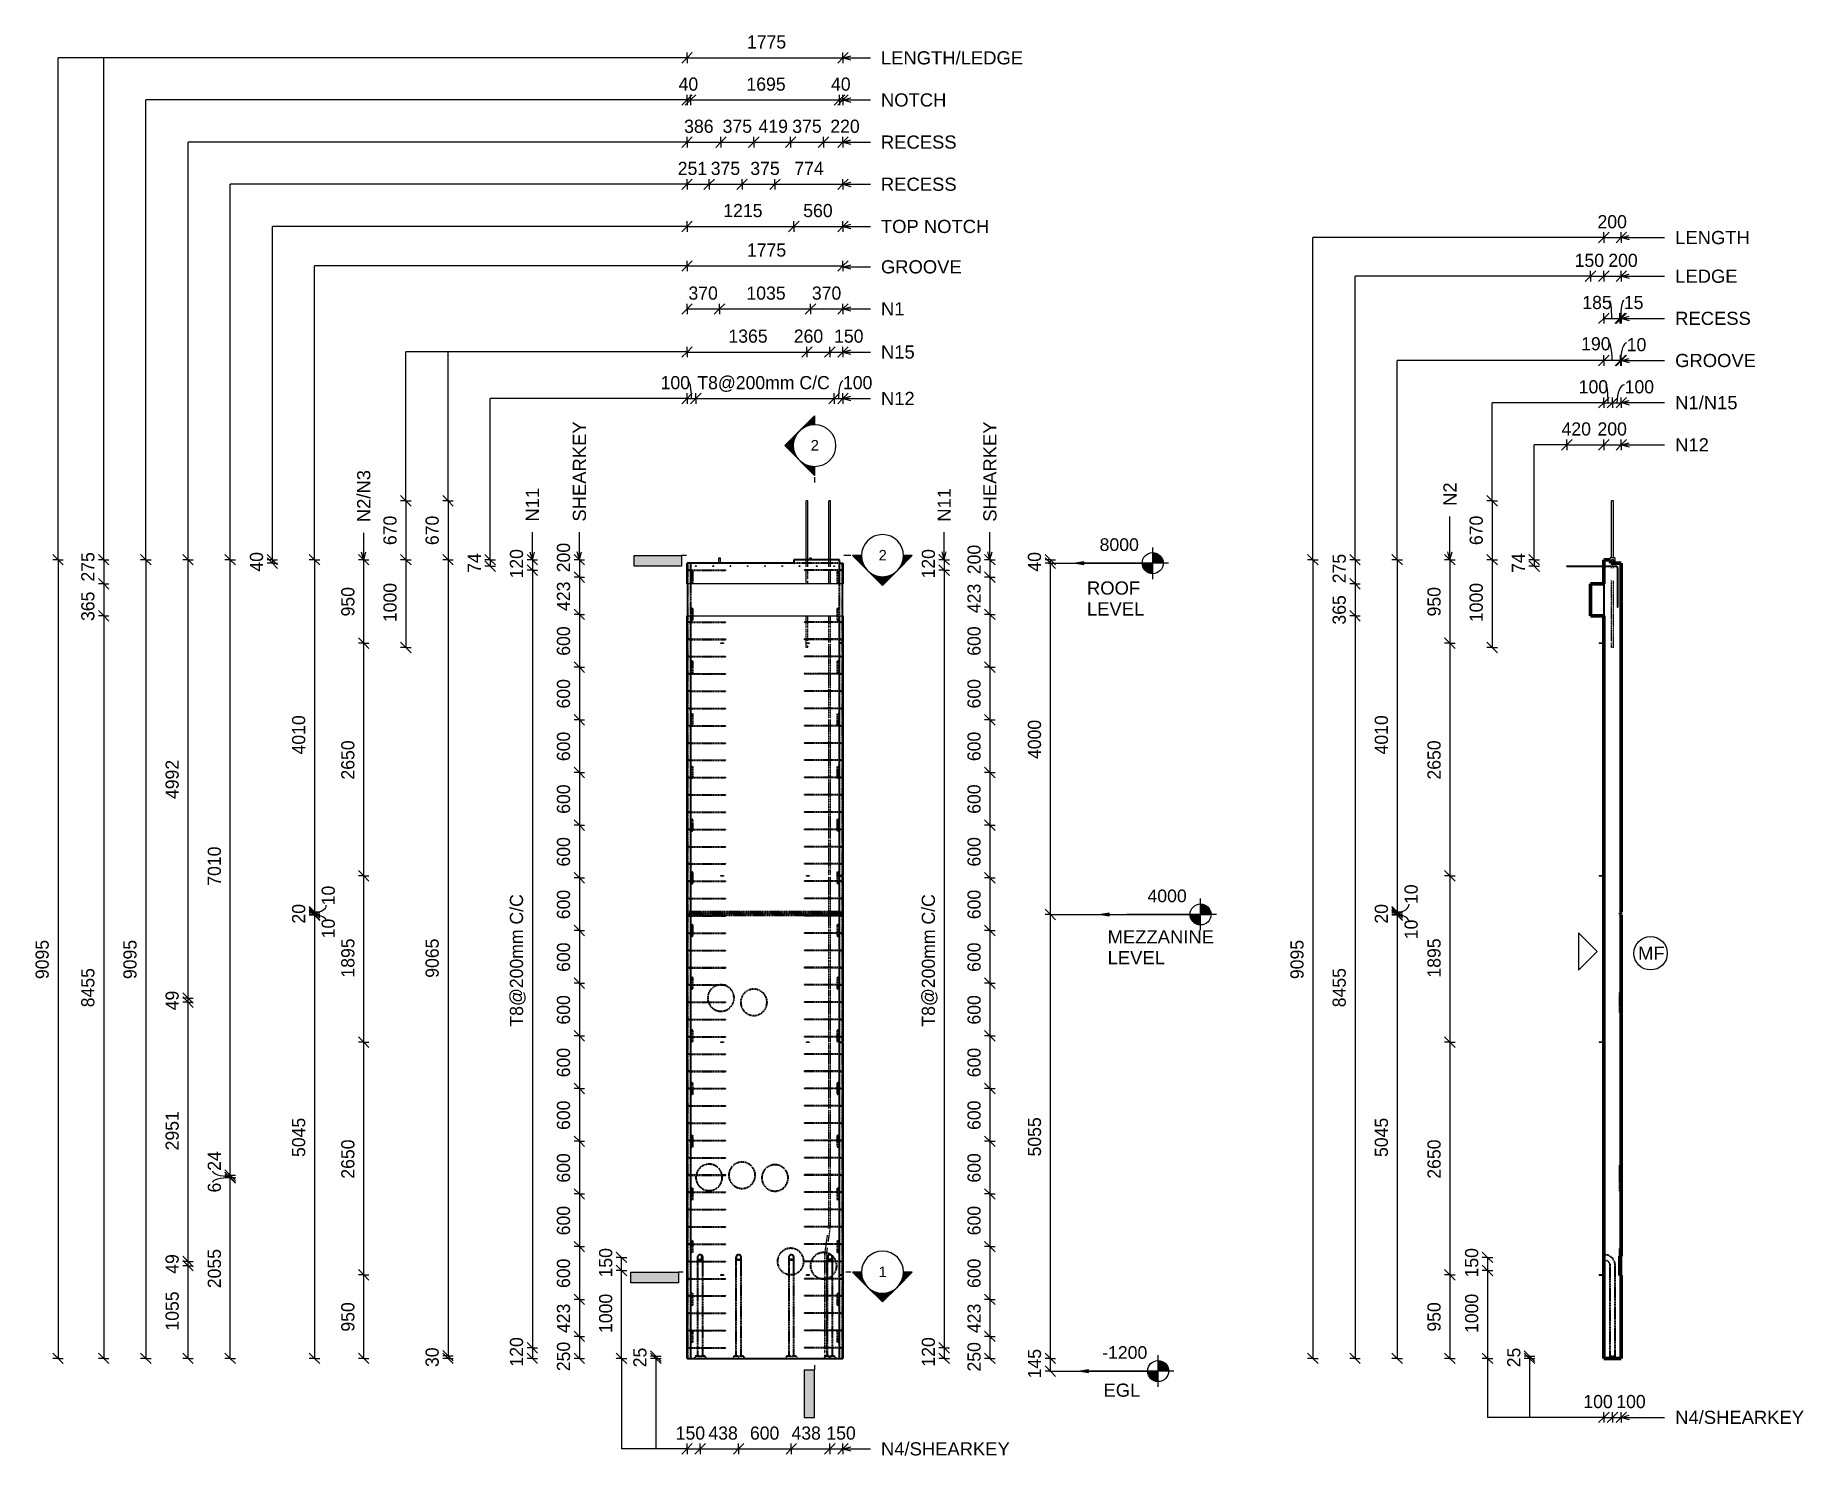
# Model space of a CAD drawing. Header units: millimetres. Extents: x -13510 to 6621, y -2503 to 13671.
import ezdxf

# ---------------------------------------------------------------- set-up
doc = ezdxf.new("R2010")
doc.units = ezdxf.units.MM
doc.linetypes.add('Dash', pattern=[6.36, 3.18, -3.18])
for name, color, linetype, lineweight in [('A-ANNO-DIMS', 211, 'Continuous', 9), ('A-ANNO-DIMS-60', 211, 'Continuous', 9), ('A-DETL-MBND', 5, 'Continuous', 18), ('A-DETL-THIN', 151, 'Continuous', 18), ('A-GENM', 13, 'Continuous', 18), ('A-WALL', 113, 'Continuous', 25), ('A-WALL-HDLN', 110, 'Dash', 25), ('G-ANNO-DIMS', 111, 'Continuous', 9), ('G-ANNO-SYMB', 111, 'Continuous', 9), ('G-ANNO-TEXT', 231, 'Continuous', 9), ('S-BEAM', 12, 'Continuous', 18), ('S-RBAR', 171, 'Continuous', 18)]:
    doc.layers.add(name, color=color, linetype=linetype, lineweight=lineweight)
doc.styles.add('Arial', font='arial.ttf', dxfattribs={"height": 120})
doc.styles.add('Arial_1', font='arial.ttf', dxfattribs={"height": 150})
doc.styles.add('Arial_2', font='arial.ttf', dxfattribs={"height": 144})
doc.styles.add('Nirmala UI Semilight', font='NirmalaS.ttf', dxfattribs={"height": 150})
doc.dimstyles.new('Arrow_Filled_-_2_5_NI_UI', dxfattribs={"dimscale": 304.8, "dimtxt": 157.104592, "dimasz": 0.393701, "dimexe": 0.19685, "dimexo": 0.0625, "dimgap": 0.19685, "dimtad": 1, "dimdec": 4, "dimzin": 0, "dimdsep": 46, "dimtxsty": 'Nirmala UI Semilight', "dimblk1": 'OBLIQUE', "dimblk2": 'OBLIQUE', "dimsah": 1, "dimcen": 0.09, "dimazin": 0, "dimtfac": 1, "dimtdec": 4, "dimtix": 1, "dimtmove": 0, "dimatfit": 3, "dimfxl": 0.19685, "dimfxlon": 1, "dimtvp": 1, "dimtolj": 1, "dimtzin": 0, "dimarcsym": 2})
doc.dimstyles.new('Arrow_Filled_-_2_5_NI_UI_1', dxfattribs={"dimscale": 304.8, "dimtxt": 157.104592, "dimasz": 0.393701, "dimexe": 0.19685, "dimexo": 0.0625, "dimgap": 0.19685, "dimtad": 1, "dimdec": 4, "dimzin": 0, "dimdsep": 46, "dimtxsty": 'Nirmala UI Semilight', "dimblk1": 'OBLIQUE', "dimblk2": 'OBLIQUE', "dimsah": 1, "dimcen": 0.09, "dimazin": 0, "dimtfac": 1, "dimtdec": 4, "dimtix": 1, "dimtmove": 2, "dimatfit": 3, "dimfxl": 0.19685, "dimfxlon": 1, "dimtvp": 1, "dimtolj": 1, "dimtzin": 0, "dimarcsym": 2})
doc.dimstyles.new('Arrow_Filled_-_2_5_NI_UI_2', dxfattribs={"dimscale": 304.8, "dimtxt": 157.104592, "dimasz": 0.393701, "dimexe": 0.19685, "dimexo": 0.0625, "dimgap": 0.19685, "dimtad": 1, "dimdec": 4, "dimzin": 0, "dimdsep": 46, "dimtxsty": 'Nirmala UI Semilight', "dimblk1": 'OBLIQUE', "dimblk2": 'OBLIQUE', "dimsah": 1, "dimcen": 0.09, "dimazin": 0, "dimtfac": 1, "dimtdec": 4, "dimtix": 1, "dimtmove": 1, "dimatfit": 3, "dimfxl": 0.19685, "dimfxlon": 1, "dimtvp": 1, "dimtolj": 1, "dimtzin": 0, "dimarcsym": 2})

msp = doc.modelspace()

# ---------------------------------------------------------------- texts
at = {"layer": 'G-ANNO-SYMB', "char_height": 120, "width": 115.443, "attachment_point": 1, "style": 'Arial'}
for s, insert in [('2', (-4682.82994, 9063.37893)), ('2', (-3910.2252, 7810.90909)), ('1', (-3910.2252, -349.09091))]:
    msp.add_mtext(s, dxfattribs=dict(at, insert=insert))
at = {"layer": 'G-ANNO-TEXT', "color": 7, "char_height": 150, "attachment_point": 1, "style": 'Arial_1'}
for s, insert, width in [('LENGTH/LEDGE', (-3883.76282, 13490.0689), 1957.720875), ('NOTCH', (-3883.76282, 13010.6939), 904.3035), ('RECESS', (-3883.76282, 12530.6939), 1038.987), ('RECESS', (-3883.76282, 12050.6939), 1038.987), ('TOP NOTCH', (-3883.76282, 11570.0689), 1500.759), ('LENGTH', (5158.2142, 11443.71126), 1029.36675), ('GROOVE', (-3883.76282, 11110.0689), 1111.138875), ('LEDGE', (5158.2142, 11003.33471), 856.20225), ('N1', (-3883.76282, 10631.3189), 322.278375), ('RECESS', (5158.2142, 10523.33471), 1038.987), ('N15', (-3883.76282, 10140.0689), 461.772), ('GROOVE', (5158.2142, 10043.33471), 1111.138875), ('N12', (-3883.76282, 9611.3189), 461.772), ('N1/N15', (5158.2142, 9563.33471), 856.20225), ('N12', (5158.2142, 9083.33471), 461.772), ('ROOF', (-1538.0989, 7452.55817), 731.139), ('LEVEL', (-1538.0989, 7214.43317), 784.050375), ('MEZZANINE ', (-1302.92427, 3481.01802), 1529.61975), ('LEVEL', (-1302.92427, 3242.89302), 784.050375), ('MF', (4736.00245, 3293.33173), 360.759375), ('EGL ', (-1349.7462, -1682.15132), 577.215), ('N4/SHEARKEY', (5158.2142, -1992.01812), 1770.126), ('N4/SHEARKEY', (-3883.76282, -2350.8988), 1770.126)]:
    msp.add_mtext(s, dxfattribs=dict(at, insert=insert, width=width))
at = {"layer": 'G-ANNO-TEXT', "color": 7, "char_height": 150, "attachment_point": 1, "rotation": 90, "style": 'Arial_1'}
for s, insert, width in [('SHEARKEY', (-7391.83244, 8133.68335), 1375.69575), ('SHEARKEY', (-2718.32421, 8132.43335), 1375.69575), ('N2/N3', (-9846.83244, 8127.43335), 716.708625), ('N11', (-7926.83244, 8133.68335), 461.772), ('N11', (-3238.32421, 8132.43335), 461.772), ('N2', (2519.01731, 8312.26149), 322.278375)]:
    msp.add_mtext(s, dxfattribs=dict(at, insert=insert, width=width))

# ---------------------------------------------------------------- blocks, each defined once
blk = doc.blocks.new('RR spread anchor face based - RR-SA-2_5-150-1726819-Elevation Front')
at = {"layer": 'A-GENM'}
for p, q in [((-5706, 6755), (-5704, 6755)), ((-5706, 6745), (-5706, 6755)), ((-5704, 6745), (-5706, 6745)), ((-5704, 6755), (-5679, 6755)), ((-5704, 6755), (-5704, 6745)), ((-5679, 6745), (-5704, 6745)), ((-5679, 6755), (-5676, 6755)), ((-5679, 6755), (-5679, 6745)), ((-5676, 6745), (-5679, 6745)), ((-5676, 6755), (-5676, 6745))]:
    blk.add_line(p, q, dxfattribs=at)
blk = doc.blocks.new('RR spread anchor face based - RR-SA-4_0-320-1726835-Elevation Front')
at = {"layer": 'A-GENM'}
for p, q in [((-4356, 6756), (-4321, 6756)), ((-4321, 6744), (-4356, 6744)), ((-4321, 6756), (-4316, 6756)), ((-4321, 6744), (-4321, 6756)), ((-4316, 6744), (-4321, 6744)), ((-4316, 6756), (-4316, 6744))]:
    blk.add_line(p, q, dxfattribs=at)
blk = doc.blocks.new('RR spread anchor face based - RR-SA-7_5-260-1726841-Elevation Front')
at = {"layer": 'A-GENM'}
for p, q in [((-5729, 7717), (-5729, 7722)), ((-5729, 7722), (-5713, 7722)), ((-5729, 7660), (-5729, 7717)), ((-5713, 7717), (-5729, 7717)), ((-5713, 7722), (-5713, 7717)), ((-5713, 7717), (-5713, 7660))]:
    blk.add_line(p, q, dxfattribs=at)
blk = doc.blocks.new('RR spread anchor face based - RR-SA-7_5-260-V1-Elevation Front')
at = {"layer": 'A-GENM'}
for p, q in [((-4694, 7717), (-4694, 7722)), ((-4694, 7722), (-4678, 7722)), ((-4694, 7700), (-4694, 7717)), ((-4678, 7717), (-4694, 7717)), ((-4678, 7722), (-4678, 7717)), ((-4678, 7717), (-4678, 7700))]:
    blk.add_line(p, q, dxfattribs=at)
blk = doc.blocks.new('RR spread anchor face based - RR-SA-2_5-150-1726819-Elevation Right')
at = {"layer": 'A-GENM'}
for p, q in [((17885, 6755), (17890, 6755)), ((17885, 6755), (17885, 6745)), ((17890, 6745), (17885, 6745)), ((17890, 6755), (17935, 6755)), ((17890, 6755), (17890, 6745)), ((17935, 6745), (17890, 6745))]:
    blk.add_line(p, q, dxfattribs=at)
blk = doc.blocks.new('RR spread anchor face based - RR-SA-7_5-260-1726841-Elevation Right')
at = {"layer": 'A-GENM'}
for p, q in [((18008, 7722), (18006, 7717)), ((18006, 7717), (18006, 7700)), ((18063, 7722), (18008, 7722)), ((18023, 7684), (18023, 7688)), ((18049, 7688), (18049, 7684)), ((18066, 7717), (18063, 7722)), ((18066, 7660), (18066, 7717))]:
    blk.add_line(p, q, dxfattribs=at)
for centre, start, end in [((18036, 7688), 0, 180), ((18036, 7684), 180, 0)]:
    blk.add_arc(centre, 13, start, end, dxfattribs=at)
blk = doc.blocks.new('Detail View - M_Section Tail - Filled Horizontal-14034-Elevation Front')
at = {"layer": 'G-ANNO-SYMB'}
blk.add_hatch(color=256, dxfattribs=at).paths.add_polyline_path([(-6190, -534), (-6190, -414), (-6730, -414), (-6730, -534)])
for p, q in [((-6730, -534), (-6730, -414)), ((-6730, -414), (-6190, -414)), ((-6190, -534), (-6730, -534)), ((-6190, -414), (-6190, -534))]:
    blk.add_line(p, q, dxfattribs=at)
blk = doc.blocks.new('Detail View - M_Section Head - Filled SHOP DWG-1002450-Elevation Front')
at = {"layer": 'G-ANNO-SYMB'}
h = blk.add_hatch(color=256, dxfattribs=at)
edge = h.paths.add_edge_path()
edge.add_line((-4206, -414), (-4106, -414))
edge.add_arc((-3866, -414), 240, 180, 225)
edge.add_line((-4036, -583), (-4206, -414))
h = blk.add_hatch(color=256, dxfattribs=at)
edge = h.paths.add_edge_path()
edge.add_line((-3866, -753), (-4036, -583))
edge.add_arc((-3866, -414), 240, 225, 270)
edge.add_line((-3866, -654), (-3866, -753))
h = blk.add_hatch(color=256, dxfattribs=at)
edge = h.paths.add_edge_path()
edge.add_line((-3866, -753), (-3866, -654))
edge.add_arc((-3866, -414), 240, 270, 315)
edge.add_line((-3696, -583), (-3866, -753))
h = blk.add_hatch(color=256, dxfattribs=at)
edge = h.paths.add_edge_path()
edge.add_line((-3527, -414), (-3696, -583))
edge.add_arc((-3866, -414), 240, 315, 360)
edge.add_line((-3626, -414), (-3527, -414))
for p, q in [((-3866, -753), (-4206, -414)), ((-4106, -414), (-4206, -414)), ((-4206, -414), (-4036, -583)), ((-4106, -414), (-4206, -414)), ((-4036, -583), (-3866, -753)), ((-3866, -753), (-3527, -414)), ((-3866, -753), (-3696, -583)), ((-3696, -583), (-3527, -414)), ((-3626, -414), (-3527, -414)), ((-3527, -414), (-3626, -414)), ((-3866, -654), (-3866, -753)), ((-3866, -753), (-3866, -654))]:
    blk.add_line(p, q, dxfattribs=at)
for start, end in [(360, 180), (180, 360), (180, 225), (225, 270), (270, 315), (315, 0)]:
    blk.add_arc((-3866, -414), 240, start, end, dxfattribs=at)
blk = doc.blocks.new('DIMBLOCK1-Elevation Front')
at = {"layer": 'A-ANNO-DIMS-60'}
for p, q in [((-6091, 11495), (-6151, 11435)), ((-6091, 11495), (-6031, 11555)), ((-6091, 11495), (-6091, 11555)), ((-6091, 11495), (-4876, 11495)), ((-6091, 11495), (-6091, 11435)), ((-4876, 11495), (-4936, 11435)), ((-4876, 11495), (-4816, 11555)), ((-4876, 11495), (-4876, 11555)), ((-4876, 11495), (-4876, 11435))]:
    blk.add_line(p, q, dxfattribs=at)
at = {"layer": 'A-ANNO-DIMS-60', "color": 0, "insert": (-5678, 11751), "char_height": 150, "width": 466.17, "attachment_point": 1, "line_spacing_factor": 1.142579, "style": 'Nirmala UI Semilight'}
blk.add_mtext('1215', dxfattribs=at)
blk = doc.blocks.new('_Oblique')
at = {"color": 0, "linetype": 'ByBlock', "lineweight": -2}
blk.add_line((-0.5, -0.5), (0.5, 0.5), dxfattribs=at)
blk = doc.blocks.new('DIMBLOCK2-Elevation Front')
at = {"layer": 'A-ANNO-DIMS-60'}
for p, q in [((-4876, 11495), (-4936, 11435)), ((-4876, 11495), (-4816, 11555)), ((-4876, 11495), (-4876, 11555)), ((-4876, 11495), (-4316, 11495)), ((-4876, 11495), (-4876, 11435)), ((-4316, 11495), (-4376, 11435)), ((-4316, 11495), (-4256, 11555)), ((-4316, 11495), (-4316, 11555)), ((-4316, 11495), (-4316, 11435))]:
    blk.add_line(p, q, dxfattribs=at)
at = {"layer": 'A-ANNO-DIMS-60', "color": 0, "insert": (-4768, 11751), "char_height": 150, "width": 411.33, "attachment_point": 1, "line_spacing_factor": 1.142579, "style": 'Nirmala UI Semilight'}
blk.add_mtext('560', dxfattribs=at)
blk = doc.blocks.new('DIMBLOCK3-Elevation Front')
at = {"layer": 'A-ANNO-DIMS-60'}
for p, q in [((-9772, -445), (-9832, -385)), ((-9772, -445), (-9832, -445)), ((-9772, -1395), (-9772, -445)), ((-9772, -445), (-9712, -505)), ((-9772, -445), (-9712, -445)), ((-9772, -1395), (-9832, -1335)), ((-9772, -1395), (-9832, -1395)), ((-9772, -1395), (-9712, -1455)), ((-9772, -1395), (-9712, -1395))]:
    blk.add_line(p, q, dxfattribs=at)
at = {"layer": 'A-ANNO-DIMS-60', "color": 0, "insert": (-10028, -1091), "char_height": 150, "width": 411.33, "attachment_point": 1, "rotation": 90, "line_spacing_factor": 1.142579, "style": 'Nirmala UI Semilight'}
blk.add_mtext('950', dxfattribs=at)
blk = doc.blocks.new('DIMBLOCK4-Elevation Front')
at = {"layer": 'A-ANNO-DIMS-60'}
for p, q in [((-9772, 2205), (-9832, 2265)), ((-9772, 2205), (-9832, 2205)), ((-9772, -445), (-9772, 2205)), ((-9772, 2205), (-9712, 2145)), ((-9772, 2205), (-9712, 2205)), ((-9772, -445), (-9832, -385)), ((-9772, -445), (-9832, -445)), ((-9772, -445), (-9712, -505)), ((-9772, -445), (-9712, -445))]:
    blk.add_line(p, q, dxfattribs=at)
at = {"layer": 'A-ANNO-DIMS-60', "color": 0, "insert": (-10028, 651), "char_height": 150, "width": 548.44, "attachment_point": 1, "rotation": 90, "line_spacing_factor": 1.142579, "style": 'Nirmala UI Semilight'}
blk.add_mtext('2650', dxfattribs=at)
blk = doc.blocks.new('DIMBLOCK5-Elevation Front')
at = {"layer": 'A-ANNO-DIMS-60'}
for p, q in [((-9772, 4100), (-9832, 4160)), ((-9772, 4100), (-9832, 4100)), ((-9772, 2205), (-9772, 4100)), ((-9772, 4100), (-9712, 4040)), ((-9772, 4100), (-9712, 4100)), ((-9772, 2205), (-9832, 2265)), ((-9772, 2205), (-9832, 2205)), ((-9772, 2205), (-9712, 2145)), ((-9772, 2205), (-9712, 2205))]:
    blk.add_line(p, q, dxfattribs=at)
at = {"layer": 'A-ANNO-DIMS-60', "color": 0, "insert": (-10028, 2941), "char_height": 150, "width": 507.31, "attachment_point": 1, "rotation": 90, "line_spacing_factor": 1.142579, "style": 'Nirmala UI Semilight'}
blk.add_mtext('1895', dxfattribs=at)
blk = doc.blocks.new('DIMBLOCK6-Elevation Front')
at = {"layer": 'A-ANNO-DIMS-60'}
for p, q in [((-9772, 6750), (-9832, 6810)), ((-9772, 6750), (-9832, 6750)), ((-9772, 4100), (-9772, 6750)), ((-9772, 6750), (-9712, 6690)), ((-9772, 6750), (-9712, 6750)), ((-9772, 4100), (-9832, 4160)), ((-9772, 4100), (-9832, 4100)), ((-9772, 4100), (-9712, 4040)), ((-9772, 4100), (-9712, 4100))]:
    blk.add_line(p, q, dxfattribs=at)
at = {"layer": 'A-ANNO-DIMS-60', "color": 0, "insert": (-10028, 5196), "char_height": 150, "width": 548.44, "attachment_point": 1, "rotation": 90, "line_spacing_factor": 1.142579, "style": 'Nirmala UI Semilight'}
blk.add_mtext('2650', dxfattribs=at)
blk = doc.blocks.new('DIMBLOCK7-Elevation Front')
at = {"layer": 'A-ANNO-DIMS-60'}
for p, q in [((-9772, 7700), (-9832, 7760)), ((-9772, 7700), (-9832, 7700)), ((-9772, 6750), (-9772, 7700)), ((-9772, 7700), (-9712, 7640)), ((-9772, 7700), (-9712, 7700)), ((-9772, 6750), (-9832, 6810)), ((-9772, 6750), (-9832, 6750)), ((-9772, 6750), (-9712, 6690)), ((-9772, 6750), (-9712, 6750))]:
    blk.add_line(p, q, dxfattribs=at)
at = {"layer": 'A-ANNO-DIMS-60', "color": 0, "insert": (-10028, 7054), "char_height": 150, "width": 411.33, "attachment_point": 1, "rotation": 90, "line_spacing_factor": 1.142579, "style": 'Nirmala UI Semilight'}
blk.add_mtext('950', dxfattribs=at)
blk = doc.blocks.new('DIMBLOCK8-Elevation Front')
at = {"layer": 'A-ANNO-DIMS-60'}
for p, q in [((-6091, 13415), (-6151, 13355)), ((-6091, 13415), (-6031, 13475)), ((-6091, 13415), (-6091, 13475)), ((-6091, 13415), (-4316, 13415)), ((-6091, 13415), (-6091, 13355)), ((-4316, 13415), (-4376, 13355)), ((-4316, 13415), (-4256, 13475)), ((-4316, 13415), (-4316, 13475)), ((-4316, 13415), (-4316, 13355))]:
    blk.add_line(p, q, dxfattribs=at)
at = {"layer": 'A-ANNO-DIMS-60', "color": 0, "insert": (-5409, 13671), "char_height": 150, "width": 493.59, "attachment_point": 1, "line_spacing_factor": 1.142579, "style": 'Nirmala UI Semilight'}
blk.add_mtext('1775', dxfattribs=at)
blk = doc.blocks.new('DIMBLOCK9-Elevation Front')
at = {"layer": 'A-ANNO-DIMS-60'}
for p, q in [((-6091, 12935), (-6151, 12875)), ((-6051, 12935), (-6111, 12875)), ((-6091, 12935), (-6031, 12995)), ((-6091, 12935), (-6091, 12995)), ((-6091, 12935), (-6051, 12935)), ((-6091, 12935), (-6091, 12875)), ((-6051, 12935), (-5991, 12995)), ((-6051, 12935), (-6051, 12995)), ((-6051, 12935), (-6051, 12875))]:
    blk.add_line(p, q, dxfattribs=at)
at = {"layer": 'A-ANNO-DIMS-60', "color": 0, "insert": (-6187, 13191), "char_height": 150, "width": 277.65, "attachment_point": 1, "line_spacing_factor": 1.142579, "style": 'Nirmala UI Semilight'}
blk.add_mtext('40', dxfattribs=at)
blk = doc.blocks.new('DIMBLOCK10-Elevation Front')
at = {"layer": 'A-ANNO-DIMS-60'}
for p, q in [((-6051, 12935), (-6111, 12875)), ((-6051, 12935), (-5991, 12995)), ((-6051, 12935), (-6051, 12995)), ((-6051, 12935), (-4356, 12935)), ((-6051, 12935), (-6051, 12875)), ((-4356, 12935), (-4416, 12875)), ((-4356, 12935), (-4296, 12995)), ((-4356, 12935), (-4356, 12995)), ((-4356, 12935), (-4356, 12875))]:
    blk.add_line(p, q, dxfattribs=at)
at = {"layer": 'A-ANNO-DIMS-60', "color": 0, "insert": (-5415, 13191), "char_height": 150, "width": 507.31, "attachment_point": 1, "line_spacing_factor": 1.142579, "style": 'Nirmala UI Semilight'}
blk.add_mtext('1695', dxfattribs=at)
blk = doc.blocks.new('DIMBLOCK11-Elevation Front')
at = {"layer": 'A-ANNO-DIMS-60'}
for p, q in [((-4356, 12935), (-4416, 12875)), ((-4316, 12935), (-4376, 12875)), ((-4356, 12935), (-4296, 12995)), ((-4356, 12935), (-4356, 12995)), ((-4356, 12935), (-4316, 12935)), ((-4356, 12935), (-4356, 12875)), ((-4316, 12935), (-4256, 12995)), ((-4316, 12935), (-4316, 12995)), ((-4316, 12935), (-4316, 12875))]:
    blk.add_line(p, q, dxfattribs=at)
at = {"layer": 'A-ANNO-DIMS-60', "color": 0, "insert": (-4452, 13191), "char_height": 150, "width": 277.65, "attachment_point": 1, "line_spacing_factor": 1.142579, "style": 'Nirmala UI Semilight'}
blk.add_mtext('40', dxfattribs=at)
blk = doc.blocks.new('DIMBLOCK12-Elevation Front')
at = {"layer": 'A-ANNO-DIMS-60'}
for p, q in [((-13252, 7700), (-13312, 7760)), ((-13252, 7700), (-13312, 7700)), ((-13252, 7700), (-13252, -1395)), ((-13252, 7700), (-13192, 7640)), ((-13252, 7700), (-13192, 7700)), ((-13252, -1395), (-13312, -1335)), ((-13252, -1395), (-13312, -1395)), ((-13252, -1395), (-13192, -1455)), ((-13252, -1395), (-13192, -1395))]:
    blk.add_line(p, q, dxfattribs=at)
at = {"layer": 'A-ANNO-DIMS-60', "color": 0, "insert": (-13508, 2924), "char_height": 150, "width": 548.44, "attachment_point": 1, "rotation": 90, "line_spacing_factor": 1.142579, "style": 'Nirmala UI Semilight'}
blk.add_mtext('9095', dxfattribs=at)
blk = doc.blocks.new('DIMBLOCK13-Elevation Front')
at = {"layer": 'A-ANNO-DIMS-60'}
for p, q in [((-12252, 7700), (-12312, 7760)), ((-12252, 7700), (-12312, 7700)), ((-12252, 7700), (-12252, -1395)), ((-12252, 7700), (-12192, 7640)), ((-12252, 7700), (-12192, 7700)), ((-12252, -1395), (-12312, -1335)), ((-12252, -1395), (-12312, -1395)), ((-12252, -1395), (-12192, -1455)), ((-12252, -1395), (-12192, -1395))]:
    blk.add_line(p, q, dxfattribs=at)
at = {"layer": 'A-ANNO-DIMS-60', "color": 0, "insert": (-12508, 2924), "char_height": 150, "width": 548.44, "attachment_point": 1, "rotation": 90, "line_spacing_factor": 1.142579, "style": 'Nirmala UI Semilight'}
blk.add_mtext('9095', dxfattribs=at)
blk = doc.blocks.new('DIMBLOCK14-Elevation Front')
at = {"layer": 'A-ANNO-DIMS-60'}
for p, q in [((-10812, 7700), (-10872, 7760)), ((-10812, 7660), (-10872, 7720)), ((-10812, 7700), (-10872, 7700)), ((-10812, 7660), (-10872, 7660)), ((-10812, 7700), (-10812, 7660)), ((-10812, 7700), (-10752, 7640)), ((-10812, 7700), (-10752, 7700)), ((-10812, 7660), (-10752, 7600)), ((-10812, 7660), (-10752, 7660))]:
    blk.add_line(p, q, dxfattribs=at)
at = {"layer": 'A-ANNO-DIMS-60', "color": 0, "insert": (-11068, 7564), "char_height": 150, "width": 277.65, "attachment_point": 1, "rotation": 90, "line_spacing_factor": 1.142579, "style": 'Nirmala UI Semilight'}
blk.add_mtext('40', dxfattribs=at)
blk = doc.blocks.new('DIMBLOCK15-Elevation Front')
at = {"layer": 'A-ANNO-DIMS-60'}
for p, q in [((-6091, 10555), (-6151, 10495)), ((-6091, 10555), (-6031, 10615)), ((-6091, 10555), (-6091, 10615)), ((-6091, 10555), (-5721, 10555)), ((-6091, 10555), (-6091, 10495)), ((-5721, 10555), (-5781, 10495)), ((-5721, 10555), (-5661, 10615)), ((-5721, 10555), (-5721, 10615)), ((-5721, 10555), (-5721, 10495))]:
    blk.add_line(p, q, dxfattribs=at)
at = {"layer": 'A-ANNO-DIMS-60', "color": 0, "insert": (-6075, 10811), "char_height": 150, "width": 404.47, "attachment_point": 1, "line_spacing_factor": 1.142579, "style": 'Nirmala UI Semilight'}
blk.add_mtext('370', dxfattribs=at)
blk = doc.blocks.new('DIMBLOCK16-Elevation Front')
at = {"layer": 'A-ANNO-DIMS-60'}
for p, q in [((-5721, 10555), (-5781, 10495)), ((-5721, 10555), (-5661, 10615)), ((-5721, 10555), (-5721, 10615)), ((-5721, 10555), (-4686, 10555)), ((-5721, 10555), (-5721, 10495)), ((-4686, 10555), (-4746, 10495)), ((-4686, 10555), (-4626, 10615)), ((-4686, 10555), (-4686, 10615)), ((-4686, 10555), (-4686, 10495))]:
    blk.add_line(p, q, dxfattribs=at)
at = {"layer": 'A-ANNO-DIMS-60', "color": 0, "insert": (-5415, 10811), "char_height": 150, "width": 507.31, "attachment_point": 1, "line_spacing_factor": 1.142579, "style": 'Nirmala UI Semilight'}
blk.add_mtext('1035', dxfattribs=at)
blk = doc.blocks.new('DIMBLOCK17-Elevation Front')
at = {"layer": 'A-ANNO-DIMS-60'}
for p, q in [((-4686, 10555), (-4746, 10495)), ((-4686, 10555), (-4626, 10615)), ((-4686, 10555), (-4686, 10615)), ((-4686, 10555), (-4316, 10555)), ((-4686, 10555), (-4686, 10495)), ((-4316, 10555), (-4376, 10495)), ((-4316, 10555), (-4256, 10615)), ((-4316, 10555), (-4316, 10615)), ((-4316, 10555), (-4316, 10495))]:
    blk.add_line(p, q, dxfattribs=at)
at = {"layer": 'A-ANNO-DIMS-60', "color": 0, "insert": (-4670, 10811), "char_height": 150, "width": 404.47, "attachment_point": 1, "line_spacing_factor": 1.142579, "style": 'Nirmala UI Semilight'}
blk.add_mtext('370', dxfattribs=at)
blk = doc.blocks.new('DIMBLOCK18-Elevation Front')
at = {"layer": 'A-ANNO-DIMS-60'}
for p, q in [((-6091, 10065), (-6031, 10125)), ((-6091, 10065), (-6091, 10125)), ((-4726, 10065), (-4666, 10125)), ((-4726, 10065), (-4726, 10125)), ((-6091, 10065), (-6151, 10005)), ((-6091, 10065), (-4726, 10065)), ((-6091, 10065), (-6091, 10005)), ((-4726, 10065), (-4786, 10005)), ((-4726, 10065), (-4726, 10005))]:
    blk.add_line(p, q, dxfattribs=at)
at = {"layer": 'A-ANNO-DIMS-60', "color": 0, "insert": (-5620, 10321), "char_height": 150, "width": 507.31, "attachment_point": 1, "line_spacing_factor": 1.142579, "style": 'Nirmala UI Semilight'}
blk.add_mtext('1365', dxfattribs=at)
blk = doc.blocks.new('DIMBLOCK19-Elevation Front')
at = {"layer": 'A-ANNO-DIMS-60'}
for p, q in [((-4726, 10065), (-4666, 10125)), ((-4726, 10065), (-4726, 10125)), ((-4466, 10065), (-4406, 10125)), ((-4466, 10065), (-4466, 10125)), ((-4726, 10065), (-4786, 10005)), ((-4726, 10065), (-4466, 10065)), ((-4726, 10065), (-4726, 10005)), ((-4466, 10065), (-4526, 10005)), ((-4466, 10065), (-4466, 10005))]:
    blk.add_line(p, q, dxfattribs=at)
at = {"layer": 'A-ANNO-DIMS-60', "color": 0, "insert": (-4876, 10321), "char_height": 150, "width": 411.33, "attachment_point": 1, "line_spacing_factor": 1.142579, "style": 'Nirmala UI Semilight'}
blk.add_mtext('260', dxfattribs=at)
blk = doc.blocks.new('DIMBLOCK20-Elevation Front')
at = {"layer": 'A-ANNO-DIMS-60'}
for p, q in [((-4466, 10065), (-4406, 10125)), ((-4466, 10065), (-4466, 10125)), ((-4316, 10065), (-4256, 10125)), ((-4316, 10065), (-4316, 10125)), ((-4466, 10065), (-4526, 10005)), ((-4466, 10065), (-4316, 10065)), ((-4466, 10065), (-4466, 10005)), ((-4316, 10065), (-4376, 10005)), ((-4316, 10065), (-4316, 10005))]:
    blk.add_line(p, q, dxfattribs=at)
at = {"layer": 'A-ANNO-DIMS-60', "color": 0, "insert": (-4417, 10321), "char_height": 150, "width": 370.2, "attachment_point": 1, "line_spacing_factor": 1.142579, "style": 'Nirmala UI Semilight'}
blk.add_mtext('150', dxfattribs=at)
blk = doc.blocks.new('DIMBLOCK21-Elevation Front')
at = {"layer": 'A-ANNO-DIMS-60'}
for p, q in [((-8332, 7700), (-8392, 7760)), ((-8332, 7700), (-8392, 7700)), ((-8332, 7626), (-8392, 7686)), ((-8332, 7700), (-8332, 7626)), ((-8332, 7700), (-8272, 7640)), ((-8332, 7700), (-8272, 7700)), ((-8332, 7626), (-8392, 7626)), ((-8332, 7626), (-8272, 7566)), ((-8332, 7626), (-8272, 7626))]:
    blk.add_line(p, q, dxfattribs=at)
at = {"layer": 'A-ANNO-DIMS-60', "color": 0, "insert": (-8588, 7550), "char_height": 150, "width": 270.79, "attachment_point": 1, "rotation": 90, "line_spacing_factor": 1.142579, "style": 'Nirmala UI Semilight'}
blk.add_mtext('74', dxfattribs=at)
blk = doc.blocks.new('DIMBLOCK22-Elevation Front')
at = {"layer": 'A-ANNO-DIMS-60'}
for p, q in [((-6091, 9535), (-6151, 9475)), ((-6091, 9535), (-6031, 9595)), ((-6091, 9535), (-6091, 9595)), ((-6091, 9535), (-5991, 9535)), ((-6091, 9535), (-6091, 9475)), ((-5991, 9535), (-6051, 9475)), ((-5991, 9535), (-5931, 9595)), ((-5991, 9535), (-5991, 9595)), ((-5991, 9535), (-5991, 9475))]:
    blk.add_line(p, q, dxfattribs=at)
blk.add_ellipse((-6083, 9535), major_axis=(0, 203), ratio=0.206313, start_param=4.712389, end_param=6.283185, dxfattribs=at)
at = {"layer": 'A-ANNO-DIMS-60', "color": 0, "insert": (-6392, 9791), "char_height": 150, "width": 370.2, "attachment_point": 1, "line_spacing_factor": 1.142579, "style": 'Nirmala UI Semilight'}
blk.add_mtext('100', dxfattribs=at)
blk = doc.blocks.new('DIMBLOCK23-Elevation Front')
at = {"layer": 'A-ANNO-DIMS-60'}
for p, q in [((-5991, 9535), (-6051, 9475)), ((-5991, 9535), (-5931, 9595)), ((-5991, 9535), (-5991, 9595)), ((-5991, 9535), (-4416, 9535)), ((-5991, 9535), (-5991, 9475)), ((-4416, 9535), (-4476, 9475)), ((-4416, 9535), (-4356, 9595)), ((-4416, 9535), (-4416, 9595)), ((-4416, 9535), (-4416, 9475))]:
    blk.add_line(p, q, dxfattribs=at)
at = {"layer": 'A-ANNO-DIMS-60', "color": 0, "insert": (-5974, 9791), "char_height": 150, "width": 1847.55, "attachment_point": 1, "line_spacing_factor": 1.142579, "style": 'Nirmala UI Semilight'}
blk.add_mtext('T8@200mm C/C', dxfattribs=at)
blk = doc.blocks.new('DIMBLOCK24-Elevation Front')
at = {"layer": 'A-ANNO-DIMS-60'}
for p, q in [((-4416, 9535), (-4476, 9475)), ((-4416, 9535), (-4356, 9595)), ((-4416, 9535), (-4416, 9595)), ((-4416, 9535), (-4316, 9535)), ((-4416, 9535), (-4416, 9475)), ((-4316, 9535), (-4376, 9475)), ((-4316, 9535), (-4256, 9595)), ((-4316, 9535), (-4316, 9595)), ((-4316, 9535), (-4316, 9475))]:
    blk.add_line(p, q, dxfattribs=at)
blk.add_ellipse((-4316, 9535), major_axis=(0, 203), ratio=0.249335, start_param=0, end_param=1.570796, dxfattribs=at)
at = {"layer": 'A-ANNO-DIMS-60', "color": 0, "insert": (-4316, 9791), "char_height": 150, "width": 370.2, "attachment_point": 1, "line_spacing_factor": 1.142579, "style": 'Nirmala UI Semilight'}
blk.add_mtext('100', dxfattribs=at)
blk = doc.blocks.new('DIMBLOCK25-Elevation Front')
at = {"layer": 'A-ANNO-DIMS-60'}
for p, q in [((-6091, -2426), (-6031, -2366)), ((-6091, -2426), (-6091, -2366)), ((-5941, -2426), (-5881, -2366)), ((-5941, -2426), (-5941, -2366)), ((-6091, -2426), (-6151, -2486)), ((-6091, -2426), (-5941, -2426)), ((-6091, -2426), (-6091, -2486)), ((-5941, -2426), (-6001, -2486)), ((-5941, -2426), (-5941, -2486))]:
    blk.add_line(p, q, dxfattribs=at)
at = {"layer": 'A-ANNO-DIMS-60', "color": 0, "insert": (-6220, -2171), "char_height": 150, "width": 370.2, "attachment_point": 1, "line_spacing_factor": 1.142579, "style": 'Nirmala UI Semilight'}
blk.add_mtext('150', dxfattribs=at)
blk = doc.blocks.new('DIMBLOCK26-Elevation Front')
at = {"layer": 'A-ANNO-DIMS-60'}
for p, q in [((-5941, -2426), (-5881, -2366)), ((-5941, -2426), (-5941, -2366)), ((-5504, -2426), (-5444, -2366)), ((-5504, -2426), (-5504, -2366)), ((-5941, -2426), (-6001, -2486)), ((-5941, -2426), (-5504, -2426)), ((-5941, -2426), (-5941, -2486)), ((-5504, -2426), (-5564, -2486)), ((-5504, -2426), (-5504, -2486))]:
    blk.add_line(p, q, dxfattribs=at)
at = {"layer": 'A-ANNO-DIMS-60', "color": 0, "insert": (-5848, -2171), "char_height": 150, "width": 414.76, "attachment_point": 1, "line_spacing_factor": 1.142579, "style": 'Nirmala UI Semilight'}
blk.add_mtext('438', dxfattribs=at)
blk = doc.blocks.new('DIMBLOCK27-Elevation Front')
at = {"layer": 'A-ANNO-DIMS-60'}
for p, q in [((-5504, -2426), (-5444, -2366)), ((-5504, -2426), (-5504, -2366)), ((-4904, -2426), (-4844, -2366)), ((-4904, -2426), (-4904, -2366)), ((-5504, -2426), (-5564, -2486)), ((-5504, -2426), (-4904, -2426)), ((-5504, -2426), (-5504, -2486)), ((-4904, -2426), (-4964, -2486)), ((-4904, -2426), (-4904, -2486))]:
    blk.add_line(p, q, dxfattribs=at)
at = {"layer": 'A-ANNO-DIMS-60', "color": 0, "insert": (-5375, -2171), "char_height": 150, "width": 411.33, "attachment_point": 1, "line_spacing_factor": 1.142579, "style": 'Nirmala UI Semilight'}
blk.add_mtext('600', dxfattribs=at)
blk = doc.blocks.new('DIMBLOCK28-Elevation Front')
at = {"layer": 'A-ANNO-DIMS-60'}
for p, q in [((-4904, -2426), (-4844, -2366)), ((-4904, -2426), (-4904, -2366)), ((-4466, -2426), (-4406, -2366)), ((-4466, -2426), (-4466, -2366)), ((-4904, -2426), (-4964, -2486)), ((-4904, -2426), (-4466, -2426)), ((-4904, -2426), (-4904, -2486)), ((-4466, -2426), (-4526, -2486)), ((-4466, -2426), (-4466, -2486))]:
    blk.add_line(p, q, dxfattribs=at)
at = {"layer": 'A-ANNO-DIMS-60', "color": 0, "insert": (-4902, -2171), "char_height": 150, "width": 414.76, "attachment_point": 1, "line_spacing_factor": 1.142579, "style": 'Nirmala UI Semilight'}
blk.add_mtext('438', dxfattribs=at)
blk = doc.blocks.new('DIMBLOCK29-Elevation Front')
at = {"layer": 'A-ANNO-DIMS-60'}
for p, q in [((-4466, -2426), (-4406, -2366)), ((-4466, -2426), (-4466, -2366)), ((-4316, -2426), (-4256, -2366)), ((-4316, -2426), (-4316, -2366)), ((-4466, -2426), (-4526, -2486)), ((-4466, -2426), (-4316, -2426)), ((-4466, -2426), (-4466, -2486)), ((-4316, -2426), (-4376, -2486)), ((-4316, -2426), (-4316, -2486))]:
    blk.add_line(p, q, dxfattribs=at)
at = {"layer": 'A-ANNO-DIMS-60', "color": 0, "insert": (-4505, -2171), "char_height": 150, "width": 370.2, "attachment_point": 1, "line_spacing_factor": 1.142579, "style": 'Nirmala UI Semilight'}
blk.add_mtext('150', dxfattribs=at)
blk = doc.blocks.new('DIMBLOCK30-Elevation Front')
at = {"layer": 'A-ANNO-DIMS-60'}
for p, q in [((-6837, -395), (-6897, -335)), ((-6837, -395), (-6897, -395)), ((-6837, -1395), (-6837, -395)), ((-6837, -395), (-6777, -455)), ((-6837, -395), (-6777, -395)), ((-6837, -1395), (-6897, -1335)), ((-6837, -1395), (-6897, -1395)), ((-6837, -1395), (-6777, -1455)), ((-6837, -1395), (-6777, -1395))]:
    blk.add_line(p, q, dxfattribs=at)
at = {"layer": 'A-ANNO-DIMS-60', "color": 0, "insert": (-7093, -1106), "char_height": 150, "width": 507.31, "attachment_point": 1, "rotation": 90, "line_spacing_factor": 1.142579, "style": 'Nirmala UI Semilight'}
blk.add_mtext('1000', dxfattribs=at)
blk = doc.blocks.new('DIMBLOCK31-Elevation Front')
at = {"layer": 'A-ANNO-DIMS-60'}
for p, q in [((-6837, -245), (-6897, -185)), ((-6837, -245), (-6897, -245)), ((-6837, -395), (-6897, -335)), ((-6837, -395), (-6897, -395)), ((-6837, -395), (-6837, -245)), ((-6837, -245), (-6777, -305)), ((-6837, -245), (-6777, -245)), ((-6837, -395), (-6777, -455)), ((-6837, -395), (-6777, -395))]:
    blk.add_line(p, q, dxfattribs=at)
at = {"layer": 'A-ANNO-DIMS-60', "color": 0, "insert": (-7093, -474), "char_height": 150, "width": 370.2, "attachment_point": 1, "rotation": 90, "line_spacing_factor": 1.142579, "style": 'Nirmala UI Semilight'}
blk.add_mtext('150', dxfattribs=at)
blk = doc.blocks.new('DIMBLOCK32-Elevation Front')
at = {"layer": 'A-ANNO-DIMS-60'}
for p, q in [((-6447, -1370), (-6507, -1310)), ((-6447, -1395), (-6507, -1335)), ((-6447, -1370), (-6507, -1370)), ((-6447, -1395), (-6507, -1395)), ((-6447, -1395), (-6447, -1370)), ((-6447, -1370), (-6387, -1430)), ((-6447, -1370), (-6387, -1370)), ((-6447, -1395), (-6387, -1455)), ((-6447, -1395), (-6387, -1395))]:
    blk.add_line(p, q, dxfattribs=at)
at = {"layer": 'A-ANNO-DIMS-60', "color": 0, "insert": (-6703, -1497), "char_height": 150, "width": 274.22, "attachment_point": 1, "rotation": 90, "line_spacing_factor": 1.142579, "style": 'Nirmala UI Semilight'}
blk.add_mtext('25', dxfattribs=at)
blk = doc.blocks.new('DIMBLOCK33-Elevation Front')
at = {"layer": 'A-ANNO-DIMS-60'}
for p, q in [((-7852, 7700), (-7912, 7760)), ((-7852, 7700), (-7912, 7700)), ((-7852, 7700), (-7852, 7580)), ((-7852, 7700), (-7792, 7640)), ((-7852, 7700), (-7792, 7700)), ((-7852, 7580), (-7912, 7640)), ((-7852, 7580), (-7912, 7580)), ((-7852, 7580), (-7792, 7520)), ((-7852, 7580), (-7792, 7580))]:
    blk.add_line(p, q, dxfattribs=at)
at = {"layer": 'A-ANNO-DIMS-60', "color": 0, "insert": (-8108, 7486), "char_height": 150, "width": 370.2, "attachment_point": 1, "rotation": 90, "line_spacing_factor": 1.142579, "style": 'Nirmala UI Semilight'}
blk.add_mtext('120', dxfattribs=at)
blk = doc.blocks.new('DIMBLOCK34-Elevation Front')
at = {"layer": 'A-ANNO-DIMS-60'}
for p, q in [((-7852, 7580), (-7912, 7640)), ((-7852, 7580), (-7912, 7580)), ((-7852, 7580), (-7852, -1275)), ((-7852, 7580), (-7792, 7520)), ((-7852, 7580), (-7792, 7580)), ((-7852, -1275), (-7912, -1215)), ((-7852, -1275), (-7912, -1275)), ((-7852, -1275), (-7792, -1335)), ((-7852, -1275), (-7792, -1275))]:
    blk.add_line(p, q, dxfattribs=at)
at = {"layer": 'A-ANNO-DIMS-60', "color": 0, "insert": (-8108, 2383), "char_height": 150, "width": 1847.55, "attachment_point": 1, "rotation": 90, "line_spacing_factor": 1.142579, "style": 'Nirmala UI Semilight'}
blk.add_mtext('T8@200mm C/C', dxfattribs=at)
blk = doc.blocks.new('DIMBLOCK35-Elevation Front')
at = {"layer": 'A-ANNO-DIMS-60'}
for p, q in [((-7852, -1275), (-7912, -1215)), ((-7852, -1275), (-7912, -1275)), ((-7852, -1395), (-7912, -1335)), ((-7852, -1395), (-7912, -1395)), ((-7852, -1275), (-7852, -1395)), ((-7852, -1275), (-7792, -1335)), ((-7852, -1275), (-7792, -1275)), ((-7852, -1395), (-7792, -1455)), ((-7852, -1395), (-7792, -1395))]:
    blk.add_line(p, q, dxfattribs=at)
at = {"layer": 'A-ANNO-DIMS-60', "color": 0, "insert": (-8108, -1489), "char_height": 150, "width": 370.2, "attachment_point": 1, "rotation": 90, "line_spacing_factor": 1.142579, "style": 'Nirmala UI Semilight'}
blk.add_mtext('120', dxfattribs=at)
blk = doc.blocks.new('DIMBLOCK36-Elevation Front')
at = {"layer": 'A-ANNO-DIMS-60'}
for p, q in [((-7317, 7700), (-7377, 7760)), ((-7317, 7700), (-7377, 7700)), ((-7317, 7700), (-7317, 7500)), ((-7317, 7700), (-7257, 7640)), ((-7317, 7700), (-7257, 7700)), ((-7317, 7500), (-7377, 7560)), ((-7317, 7500), (-7377, 7500)), ((-7317, 7500), (-7257, 7440)), ((-7317, 7500), (-7257, 7500))]:
    blk.add_line(p, q, dxfattribs=at)
at = {"layer": 'A-ANNO-DIMS-60', "color": 0, "insert": (-7573, 7557), "char_height": 150, "width": 411.33, "attachment_point": 1, "rotation": 90, "line_spacing_factor": 1.142579, "style": 'Nirmala UI Semilight'}
blk.add_mtext('200', dxfattribs=at)
blk = doc.blocks.new('DIMBLOCK37-Elevation Front')
at = {"layer": 'A-ANNO-DIMS-60'}
for p, q in [((-7317, 7500), (-7377, 7560)), ((-7317, 7500), (-7377, 7500)), ((-7317, 7500), (-7317, 7077)), ((-7317, 7500), (-7257, 7440)), ((-7317, 7500), (-7257, 7500)), ((-7317, 7077), (-7377, 7137)), ((-7317, 7077), (-7377, 7077)), ((-7317, 7077), (-7257, 7017)), ((-7317, 7077), (-7257, 7077))]:
    blk.add_line(p, q, dxfattribs=at)
at = {"layer": 'A-ANNO-DIMS-60', "color": 0, "insert": (-7573, 7116), "char_height": 150, "width": 414.76, "attachment_point": 1, "rotation": 90, "line_spacing_factor": 1.142579, "style": 'Nirmala UI Semilight'}
blk.add_mtext('423', dxfattribs=at)
blk = doc.blocks.new('DIMBLOCK38-Elevation Front')
at = {"layer": 'A-ANNO-DIMS-60'}
for p, q in [((-7317, 7077), (-7377, 7137)), ((-7317, 7077), (-7377, 7077)), ((-7317, 7077), (-7317, 6477)), ((-7317, 7077), (-7257, 7017)), ((-7317, 7077), (-7257, 7077)), ((-7317, 6477), (-7377, 6537)), ((-7317, 6477), (-7377, 6477)), ((-7317, 6477), (-7257, 6417)), ((-7317, 6477), (-7257, 6477))]:
    blk.add_line(p, q, dxfattribs=at)
at = {"layer": 'A-ANNO-DIMS-60', "color": 0, "insert": (-7573, 6606), "char_height": 150, "width": 411.33, "attachment_point": 1, "rotation": 90, "line_spacing_factor": 1.142579, "style": 'Nirmala UI Semilight'}
blk.add_mtext('600', dxfattribs=at)
blk = doc.blocks.new('DIMBLOCK39-Elevation Front')
at = {"layer": 'A-ANNO-DIMS-60'}
for p, q in [((-7317, 6477), (-7377, 6537)), ((-7317, 6477), (-7377, 6477)), ((-7317, 6477), (-7317, 5877)), ((-7317, 6477), (-7257, 6417)), ((-7317, 6477), (-7257, 6477)), ((-7317, 5877), (-7377, 5937)), ((-7317, 5877), (-7377, 5877)), ((-7317, 5877), (-7257, 5817)), ((-7317, 5877), (-7257, 5877))]:
    blk.add_line(p, q, dxfattribs=at)
at = {"layer": 'A-ANNO-DIMS-60', "color": 0, "insert": (-7573, 6006), "char_height": 150, "width": 411.33, "attachment_point": 1, "rotation": 90, "line_spacing_factor": 1.142579, "style": 'Nirmala UI Semilight'}
blk.add_mtext('600', dxfattribs=at)
blk = doc.blocks.new('DIMBLOCK40-Elevation Front')
at = {"layer": 'A-ANNO-DIMS-60'}
for p, q in [((-7317, 5877), (-7377, 5937)), ((-7317, 5877), (-7377, 5877)), ((-7317, 5877), (-7317, 5277)), ((-7317, 5877), (-7257, 5817)), ((-7317, 5877), (-7257, 5877)), ((-7317, 5277), (-7377, 5337)), ((-7317, 5277), (-7377, 5277)), ((-7317, 5277), (-7257, 5217)), ((-7317, 5277), (-7257, 5277))]:
    blk.add_line(p, q, dxfattribs=at)
at = {"layer": 'A-ANNO-DIMS-60', "color": 0, "insert": (-7573, 5406), "char_height": 150, "width": 411.33, "attachment_point": 1, "rotation": 90, "line_spacing_factor": 1.142579, "style": 'Nirmala UI Semilight'}
blk.add_mtext('600', dxfattribs=at)
blk = doc.blocks.new('DIMBLOCK41-Elevation Front')
at = {"layer": 'A-ANNO-DIMS-60'}
for p, q in [((-7317, 5277), (-7377, 5337)), ((-7317, 5277), (-7377, 5277)), ((-7317, 5277), (-7317, 4677)), ((-7317, 5277), (-7257, 5217)), ((-7317, 5277), (-7257, 5277)), ((-7317, 4677), (-7377, 4737)), ((-7317, 4677), (-7377, 4677)), ((-7317, 4677), (-7257, 4617)), ((-7317, 4677), (-7257, 4677))]:
    blk.add_line(p, q, dxfattribs=at)
at = {"layer": 'A-ANNO-DIMS-60', "color": 0, "insert": (-7573, 4806), "char_height": 150, "width": 411.33, "attachment_point": 1, "rotation": 90, "line_spacing_factor": 1.142579, "style": 'Nirmala UI Semilight'}
blk.add_mtext('600', dxfattribs=at)
blk = doc.blocks.new('DIMBLOCK42-Elevation Front')
at = {"layer": 'A-ANNO-DIMS-60'}
for p, q in [((-7317, 4677), (-7377, 4737)), ((-7317, 4677), (-7377, 4677)), ((-7317, 4677), (-7317, 4077)), ((-7317, 4677), (-7257, 4617)), ((-7317, 4677), (-7257, 4677)), ((-7317, 4077), (-7377, 4137)), ((-7317, 4077), (-7377, 4077)), ((-7317, 4077), (-7257, 4017)), ((-7317, 4077), (-7257, 4077))]:
    blk.add_line(p, q, dxfattribs=at)
at = {"layer": 'A-ANNO-DIMS-60', "color": 0, "insert": (-7573, 4206), "char_height": 150, "width": 411.33, "attachment_point": 1, "rotation": 90, "line_spacing_factor": 1.142579, "style": 'Nirmala UI Semilight'}
blk.add_mtext('600', dxfattribs=at)
blk = doc.blocks.new('DIMBLOCK43-Elevation Front')
at = {"layer": 'A-ANNO-DIMS-60'}
for p, q in [((-7317, 4077), (-7377, 4137)), ((-7317, 4077), (-7377, 4077)), ((-7317, 4077), (-7317, 3477)), ((-7317, 4077), (-7257, 4017)), ((-7317, 4077), (-7257, 4077)), ((-7317, 3477), (-7377, 3537)), ((-7317, 3477), (-7377, 3477)), ((-7317, 3477), (-7257, 3417)), ((-7317, 3477), (-7257, 3477))]:
    blk.add_line(p, q, dxfattribs=at)
at = {"layer": 'A-ANNO-DIMS-60', "color": 0, "insert": (-7573, 3606), "char_height": 150, "width": 411.33, "attachment_point": 1, "rotation": 90, "line_spacing_factor": 1.142579, "style": 'Nirmala UI Semilight'}
blk.add_mtext('600', dxfattribs=at)
blk = doc.blocks.new('DIMBLOCK44-Elevation Front')
at = {"layer": 'A-ANNO-DIMS-60'}
for p, q in [((-7317, 3477), (-7377, 3537)), ((-7317, 3477), (-7377, 3477)), ((-7317, 3477), (-7317, 2877)), ((-7317, 3477), (-7257, 3417)), ((-7317, 3477), (-7257, 3477)), ((-7317, 2877), (-7377, 2937)), ((-7317, 2877), (-7377, 2877)), ((-7317, 2877), (-7257, 2817)), ((-7317, 2877), (-7257, 2877))]:
    blk.add_line(p, q, dxfattribs=at)
at = {"layer": 'A-ANNO-DIMS-60', "color": 0, "insert": (-7573, 3006), "char_height": 150, "width": 411.33, "attachment_point": 1, "rotation": 90, "line_spacing_factor": 1.142579, "style": 'Nirmala UI Semilight'}
blk.add_mtext('600', dxfattribs=at)
blk = doc.blocks.new('DIMBLOCK45-Elevation Front')
at = {"layer": 'A-ANNO-DIMS-60'}
for p, q in [((-7317, 2877), (-7377, 2937)), ((-7317, 2877), (-7377, 2877)), ((-7317, 2877), (-7317, 2277)), ((-7317, 2877), (-7257, 2817)), ((-7317, 2877), (-7257, 2877)), ((-7317, 2277), (-7377, 2337)), ((-7317, 2277), (-7377, 2277)), ((-7317, 2277), (-7257, 2217)), ((-7317, 2277), (-7257, 2277))]:
    blk.add_line(p, q, dxfattribs=at)
at = {"layer": 'A-ANNO-DIMS-60', "color": 0, "insert": (-7573, 2406), "char_height": 150, "width": 411.33, "attachment_point": 1, "rotation": 90, "line_spacing_factor": 1.142579, "style": 'Nirmala UI Semilight'}
blk.add_mtext('600', dxfattribs=at)
blk = doc.blocks.new('DIMBLOCK46-Elevation Front')
at = {"layer": 'A-ANNO-DIMS-60'}
for p, q in [((-7317, 2277), (-7377, 2337)), ((-7317, 2277), (-7377, 2277)), ((-7317, 2277), (-7317, 1677)), ((-7317, 2277), (-7257, 2217)), ((-7317, 2277), (-7257, 2277)), ((-7317, 1677), (-7377, 1737)), ((-7317, 1677), (-7377, 1677)), ((-7317, 1677), (-7257, 1617)), ((-7317, 1677), (-7257, 1677))]:
    blk.add_line(p, q, dxfattribs=at)
at = {"layer": 'A-ANNO-DIMS-60', "color": 0, "insert": (-7573, 1806), "char_height": 150, "width": 411.33, "attachment_point": 1, "rotation": 90, "line_spacing_factor": 1.142579, "style": 'Nirmala UI Semilight'}
blk.add_mtext('600', dxfattribs=at)
blk = doc.blocks.new('DIMBLOCK47-Elevation Front')
at = {"layer": 'A-ANNO-DIMS-60'}
for p, q in [((-7317, 1677), (-7377, 1737)), ((-7317, 1677), (-7377, 1677)), ((-7317, 1677), (-7317, 1077)), ((-7317, 1677), (-7257, 1617)), ((-7317, 1677), (-7257, 1677)), ((-7317, 1077), (-7377, 1137)), ((-7317, 1077), (-7377, 1077)), ((-7317, 1077), (-7257, 1017)), ((-7317, 1077), (-7257, 1077))]:
    blk.add_line(p, q, dxfattribs=at)
at = {"layer": 'A-ANNO-DIMS-60', "color": 0, "insert": (-7573, 1206), "char_height": 150, "width": 411.33, "attachment_point": 1, "rotation": 90, "line_spacing_factor": 1.142579, "style": 'Nirmala UI Semilight'}
blk.add_mtext('600', dxfattribs=at)
blk = doc.blocks.new('DIMBLOCK48-Elevation Front')
at = {"layer": 'A-ANNO-DIMS-60'}
for p, q in [((-7317, 1077), (-7377, 1137)), ((-7317, 1077), (-7377, 1077)), ((-7317, 1077), (-7317, 477)), ((-7317, 1077), (-7257, 1017)), ((-7317, 1077), (-7257, 1077)), ((-7317, 477), (-7377, 537)), ((-7317, 477), (-7377, 477)), ((-7317, 477), (-7257, 417)), ((-7317, 477), (-7257, 477))]:
    blk.add_line(p, q, dxfattribs=at)
at = {"layer": 'A-ANNO-DIMS-60', "color": 0, "insert": (-7573, 606), "char_height": 150, "width": 411.33, "attachment_point": 1, "rotation": 90, "line_spacing_factor": 1.142579, "style": 'Nirmala UI Semilight'}
blk.add_mtext('600', dxfattribs=at)
blk = doc.blocks.new('DIMBLOCK49-Elevation Front')
at = {"layer": 'A-ANNO-DIMS-60'}
for p, q in [((-7317, 477), (-7377, 537)), ((-7317, 477), (-7377, 477)), ((-7317, 477), (-7317, -123)), ((-7317, 477), (-7257, 417)), ((-7317, 477), (-7257, 477)), ((-7317, -123), (-7377, -63)), ((-7317, -123), (-7377, -123)), ((-7317, -123), (-7257, -183)), ((-7317, -123), (-7257, -123))]:
    blk.add_line(p, q, dxfattribs=at)
at = {"layer": 'A-ANNO-DIMS-60', "color": 0, "insert": (-7573, 6), "char_height": 150, "width": 411.33, "attachment_point": 1, "rotation": 90, "line_spacing_factor": 1.142579, "style": 'Nirmala UI Semilight'}
blk.add_mtext('600', dxfattribs=at)
blk = doc.blocks.new('DIMBLOCK50-Elevation Front')
at = {"layer": 'A-ANNO-DIMS-60'}
for p, q in [((-7317, -123), (-7377, -63)), ((-7317, -123), (-7377, -123)), ((-7317, -123), (-7317, -723)), ((-7317, -123), (-7257, -183)), ((-7317, -123), (-7257, -123)), ((-7317, -723), (-7377, -663)), ((-7317, -723), (-7377, -723)), ((-7317, -723), (-7257, -783)), ((-7317, -723), (-7257, -723))]:
    blk.add_line(p, q, dxfattribs=at)
at = {"layer": 'A-ANNO-DIMS-60', "color": 0, "insert": (-7573, -594), "char_height": 150, "width": 411.33, "attachment_point": 1, "rotation": 90, "line_spacing_factor": 1.142579, "style": 'Nirmala UI Semilight'}
blk.add_mtext('600', dxfattribs=at)
blk = doc.blocks.new('DIMBLOCK51-Elevation Front')
at = {"layer": 'A-ANNO-DIMS-60'}
for p, q in [((-7317, -723), (-7377, -663)), ((-7317, -723), (-7377, -723)), ((-7317, -723), (-7317, -1145)), ((-7317, -723), (-7257, -783)), ((-7317, -723), (-7257, -723)), ((-7317, -1145), (-7377, -1085)), ((-7317, -1145), (-7377, -1145)), ((-7317, -1145), (-7257, -1205)), ((-7317, -1145), (-7257, -1145))]:
    blk.add_line(p, q, dxfattribs=at)
at = {"layer": 'A-ANNO-DIMS-60', "color": 0, "insert": (-7573, -1107), "char_height": 150, "width": 414.76, "attachment_point": 1, "rotation": 90, "line_spacing_factor": 1.142579, "style": 'Nirmala UI Semilight'}
blk.add_mtext('423', dxfattribs=at)
blk = doc.blocks.new('DIMBLOCK52-Elevation Front')
at = {"layer": 'A-ANNO-DIMS-60'}
for p, q in [((-7317, -1145), (-7377, -1085)), ((-7317, -1145), (-7377, -1145)), ((-7317, -1145), (-7317, -1395)), ((-7317, -1145), (-7257, -1205)), ((-7317, -1145), (-7257, -1145)), ((-7317, -1395), (-7377, -1335)), ((-7317, -1395), (-7377, -1395)), ((-7317, -1395), (-7257, -1455)), ((-7317, -1395), (-7257, -1395))]:
    blk.add_line(p, q, dxfattribs=at)
at = {"layer": 'A-ANNO-DIMS-60', "color": 0, "insert": (-7573, -1541), "char_height": 150, "width": 411.33, "attachment_point": 1, "rotation": 90, "line_spacing_factor": 1.142579, "style": 'Nirmala UI Semilight'}
blk.add_mtext('250', dxfattribs=at)
blk = doc.blocks.new('DIMBLOCK53-Elevation Front')
at = {"layer": 'A-ANNO-DIMS-60'}
for p, q in [((-3164, 7700), (-3224, 7760)), ((-3164, 7700), (-3224, 7700)), ((-3164, 7700), (-3164, 7580)), ((-3164, 7700), (-3104, 7640)), ((-3164, 7700), (-3104, 7700)), ((-3164, 7580), (-3224, 7640)), ((-3164, 7580), (-3224, 7580)), ((-3164, 7580), (-3104, 7520)), ((-3164, 7580), (-3104, 7580))]:
    blk.add_line(p, q, dxfattribs=at)
at = {"layer": 'A-ANNO-DIMS-60', "color": 0, "insert": (-3419, 7486), "char_height": 150, "width": 370.2, "attachment_point": 1, "rotation": 90, "line_spacing_factor": 1.142579, "style": 'Nirmala UI Semilight'}
blk.add_mtext('120', dxfattribs=at)
blk = doc.blocks.new('DIMBLOCK54-Elevation Front')
at = {"layer": 'A-ANNO-DIMS-60'}
for p, q in [((-3164, 7580), (-3224, 7640)), ((-3164, 7580), (-3224, 7580)), ((-3164, 7580), (-3164, -1275)), ((-3164, 7580), (-3104, 7520)), ((-3164, 7580), (-3104, 7580)), ((-3164, -1275), (-3224, -1215)), ((-3164, -1275), (-3224, -1275)), ((-3164, -1275), (-3104, -1335)), ((-3164, -1275), (-3104, -1275))]:
    blk.add_line(p, q, dxfattribs=at)
at = {"layer": 'A-ANNO-DIMS-60', "color": 0, "insert": (-3419, 2383), "char_height": 150, "width": 1847.55, "attachment_point": 1, "rotation": 90, "line_spacing_factor": 1.142579, "style": 'Nirmala UI Semilight'}
blk.add_mtext('T8@200mm C/C', dxfattribs=at)
blk = doc.blocks.new('DIMBLOCK55-Elevation Front')
at = {"layer": 'A-ANNO-DIMS-60'}
for p, q in [((-3164, -1275), (-3224, -1215)), ((-3164, -1275), (-3224, -1275)), ((-3164, -1395), (-3224, -1335)), ((-3164, -1395), (-3224, -1395)), ((-3164, -1275), (-3164, -1395)), ((-3164, -1275), (-3104, -1335)), ((-3164, -1275), (-3104, -1275)), ((-3164, -1395), (-3104, -1455)), ((-3164, -1395), (-3104, -1395))]:
    blk.add_line(p, q, dxfattribs=at)
at = {"layer": 'A-ANNO-DIMS-60', "color": 0, "insert": (-3419, -1489), "char_height": 150, "width": 370.2, "attachment_point": 1, "rotation": 90, "line_spacing_factor": 1.142579, "style": 'Nirmala UI Semilight'}
blk.add_mtext('120', dxfattribs=at)
blk = doc.blocks.new('DIMBLOCK56-Elevation Front')
at = {"layer": 'A-ANNO-DIMS-60'}
for p, q in [((-2644, 7700), (-2704, 7760)), ((-2644, 7700), (-2704, 7700)), ((-2644, 7700), (-2644, 7500)), ((-2644, 7700), (-2584, 7640)), ((-2644, 7700), (-2584, 7700)), ((-2644, 7500), (-2704, 7560)), ((-2644, 7500), (-2704, 7500)), ((-2644, 7500), (-2584, 7440)), ((-2644, 7500), (-2584, 7500))]:
    blk.add_line(p, q, dxfattribs=at)
at = {"layer": 'A-ANNO-DIMS-60', "color": 0, "insert": (-2899, 7535), "char_height": 150, "width": 411.33, "attachment_point": 1, "rotation": 90, "line_spacing_factor": 1.142579, "style": 'Nirmala UI Semilight'}
blk.add_mtext('200', dxfattribs=at)
blk = doc.blocks.new('DIMBLOCK57-Elevation Front')
at = {"layer": 'A-ANNO-DIMS-60'}
for p, q in [((-2644, 7500), (-2704, 7560)), ((-2644, 7500), (-2704, 7500)), ((-2644, 7500), (-2644, 7077)), ((-2644, 7500), (-2584, 7440)), ((-2644, 7500), (-2584, 7500)), ((-2644, 7077), (-2704, 7137)), ((-2644, 7077), (-2704, 7077)), ((-2644, 7077), (-2584, 7017)), ((-2644, 7077), (-2584, 7077))]:
    blk.add_line(p, q, dxfattribs=at)
at = {"layer": 'A-ANNO-DIMS-60', "color": 0, "insert": (-2899, 7092), "char_height": 150, "width": 414.76, "attachment_point": 1, "rotation": 90, "line_spacing_factor": 1.142579, "style": 'Nirmala UI Semilight'}
blk.add_mtext('423', dxfattribs=at)
blk = doc.blocks.new('DIMBLOCK58-Elevation Front')
at = {"layer": 'A-ANNO-DIMS-60'}
for p, q in [((-2644, 7077), (-2704, 7137)), ((-2644, 7077), (-2704, 7077)), ((-2644, 7077), (-2644, 6477)), ((-2644, 7077), (-2584, 7017)), ((-2644, 7077), (-2584, 7077)), ((-2644, 6477), (-2704, 6537)), ((-2644, 6477), (-2704, 6477)), ((-2644, 6477), (-2584, 6417)), ((-2644, 6477), (-2584, 6477))]:
    blk.add_line(p, q, dxfattribs=at)
at = {"layer": 'A-ANNO-DIMS-60', "color": 0, "insert": (-2899, 6606), "char_height": 150, "width": 411.33, "attachment_point": 1, "rotation": 90, "line_spacing_factor": 1.142579, "style": 'Nirmala UI Semilight'}
blk.add_mtext('600', dxfattribs=at)
blk = doc.blocks.new('DIMBLOCK59-Elevation Front')
at = {"layer": 'A-ANNO-DIMS-60'}
for p, q in [((-2644, 6477), (-2704, 6537)), ((-2644, 6477), (-2704, 6477)), ((-2644, 6477), (-2644, 5877)), ((-2644, 6477), (-2584, 6417)), ((-2644, 6477), (-2584, 6477)), ((-2644, 5877), (-2704, 5937)), ((-2644, 5877), (-2704, 5877)), ((-2644, 5877), (-2584, 5817)), ((-2644, 5877), (-2584, 5877))]:
    blk.add_line(p, q, dxfattribs=at)
at = {"layer": 'A-ANNO-DIMS-60', "color": 0, "insert": (-2899, 6006), "char_height": 150, "width": 411.33, "attachment_point": 1, "rotation": 90, "line_spacing_factor": 1.142579, "style": 'Nirmala UI Semilight'}
blk.add_mtext('600', dxfattribs=at)
blk = doc.blocks.new('DIMBLOCK60-Elevation Front')
at = {"layer": 'A-ANNO-DIMS-60'}
for p, q in [((-2644, 5877), (-2704, 5937)), ((-2644, 5877), (-2704, 5877)), ((-2644, 5877), (-2644, 5277)), ((-2644, 5877), (-2584, 5817)), ((-2644, 5877), (-2584, 5877)), ((-2644, 5277), (-2704, 5337)), ((-2644, 5277), (-2704, 5277)), ((-2644, 5277), (-2584, 5217)), ((-2644, 5277), (-2584, 5277))]:
    blk.add_line(p, q, dxfattribs=at)
at = {"layer": 'A-ANNO-DIMS-60', "color": 0, "insert": (-2899, 5406), "char_height": 150, "width": 411.33, "attachment_point": 1, "rotation": 90, "line_spacing_factor": 1.142579, "style": 'Nirmala UI Semilight'}
blk.add_mtext('600', dxfattribs=at)
blk = doc.blocks.new('DIMBLOCK61-Elevation Front')
at = {"layer": 'A-ANNO-DIMS-60'}
for p, q in [((-2644, 5277), (-2704, 5337)), ((-2644, 5277), (-2704, 5277)), ((-2644, 5277), (-2644, 4677)), ((-2644, 5277), (-2584, 5217)), ((-2644, 5277), (-2584, 5277)), ((-2644, 4677), (-2704, 4737)), ((-2644, 4677), (-2704, 4677)), ((-2644, 4677), (-2584, 4617)), ((-2644, 4677), (-2584, 4677))]:
    blk.add_line(p, q, dxfattribs=at)
at = {"layer": 'A-ANNO-DIMS-60', "color": 0, "insert": (-2899, 4806), "char_height": 150, "width": 411.33, "attachment_point": 1, "rotation": 90, "line_spacing_factor": 1.142579, "style": 'Nirmala UI Semilight'}
blk.add_mtext('600', dxfattribs=at)
blk = doc.blocks.new('DIMBLOCK62-Elevation Front')
at = {"layer": 'A-ANNO-DIMS-60'}
for p, q in [((-2644, 4677), (-2704, 4737)), ((-2644, 4677), (-2704, 4677)), ((-2644, 4677), (-2644, 4077)), ((-2644, 4677), (-2584, 4617)), ((-2644, 4677), (-2584, 4677)), ((-2644, 4077), (-2704, 4137)), ((-2644, 4077), (-2704, 4077)), ((-2644, 4077), (-2584, 4017)), ((-2644, 4077), (-2584, 4077))]:
    blk.add_line(p, q, dxfattribs=at)
at = {"layer": 'A-ANNO-DIMS-60', "color": 0, "insert": (-2899, 4206), "char_height": 150, "width": 411.33, "attachment_point": 1, "rotation": 90, "line_spacing_factor": 1.142579, "style": 'Nirmala UI Semilight'}
blk.add_mtext('600', dxfattribs=at)
blk = doc.blocks.new('DIMBLOCK63-Elevation Front')
at = {"layer": 'A-ANNO-DIMS-60'}
for p, q in [((-2644, 4077), (-2704, 4137)), ((-2644, 4077), (-2704, 4077)), ((-2644, 4077), (-2644, 3477)), ((-2644, 4077), (-2584, 4017)), ((-2644, 4077), (-2584, 4077)), ((-2644, 3477), (-2704, 3537)), ((-2644, 3477), (-2704, 3477)), ((-2644, 3477), (-2584, 3417)), ((-2644, 3477), (-2584, 3477))]:
    blk.add_line(p, q, dxfattribs=at)
at = {"layer": 'A-ANNO-DIMS-60', "color": 0, "insert": (-2899, 3606), "char_height": 150, "width": 411.33, "attachment_point": 1, "rotation": 90, "line_spacing_factor": 1.142579, "style": 'Nirmala UI Semilight'}
blk.add_mtext('600', dxfattribs=at)
blk = doc.blocks.new('DIMBLOCK64-Elevation Front')
at = {"layer": 'A-ANNO-DIMS-60'}
for p, q in [((-2644, 3477), (-2704, 3537)), ((-2644, 3477), (-2704, 3477)), ((-2644, 3477), (-2644, 2877)), ((-2644, 3477), (-2584, 3417)), ((-2644, 3477), (-2584, 3477)), ((-2644, 2877), (-2704, 2937)), ((-2644, 2877), (-2704, 2877)), ((-2644, 2877), (-2584, 2817)), ((-2644, 2877), (-2584, 2877))]:
    blk.add_line(p, q, dxfattribs=at)
at = {"layer": 'A-ANNO-DIMS-60', "color": 0, "insert": (-2899, 3006), "char_height": 150, "width": 411.33, "attachment_point": 1, "rotation": 90, "line_spacing_factor": 1.142579, "style": 'Nirmala UI Semilight'}
blk.add_mtext('600', dxfattribs=at)
blk = doc.blocks.new('DIMBLOCK65-Elevation Front')
at = {"layer": 'A-ANNO-DIMS-60'}
for p, q in [((-2644, 2877), (-2704, 2937)), ((-2644, 2877), (-2704, 2877)), ((-2644, 2877), (-2644, 2277)), ((-2644, 2877), (-2584, 2817)), ((-2644, 2877), (-2584, 2877)), ((-2644, 2277), (-2704, 2337)), ((-2644, 2277), (-2704, 2277)), ((-2644, 2277), (-2584, 2217)), ((-2644, 2277), (-2584, 2277))]:
    blk.add_line(p, q, dxfattribs=at)
at = {"layer": 'A-ANNO-DIMS-60', "color": 0, "insert": (-2899, 2406), "char_height": 150, "width": 411.33, "attachment_point": 1, "rotation": 90, "line_spacing_factor": 1.142579, "style": 'Nirmala UI Semilight'}
blk.add_mtext('600', dxfattribs=at)
blk = doc.blocks.new('DIMBLOCK66-Elevation Front')
at = {"layer": 'A-ANNO-DIMS-60'}
for p, q in [((-2644, 2277), (-2704, 2337)), ((-2644, 2277), (-2704, 2277)), ((-2644, 2277), (-2644, 1677)), ((-2644, 2277), (-2584, 2217)), ((-2644, 2277), (-2584, 2277)), ((-2644, 1677), (-2704, 1737)), ((-2644, 1677), (-2704, 1677)), ((-2644, 1677), (-2584, 1617)), ((-2644, 1677), (-2584, 1677))]:
    blk.add_line(p, q, dxfattribs=at)
at = {"layer": 'A-ANNO-DIMS-60', "color": 0, "insert": (-2899, 1806), "char_height": 150, "width": 411.33, "attachment_point": 1, "rotation": 90, "line_spacing_factor": 1.142579, "style": 'Nirmala UI Semilight'}
blk.add_mtext('600', dxfattribs=at)
blk = doc.blocks.new('DIMBLOCK67-Elevation Front')
at = {"layer": 'A-ANNO-DIMS-60'}
for p, q in [((-2644, 1677), (-2704, 1737)), ((-2644, 1677), (-2704, 1677)), ((-2644, 1677), (-2644, 1077)), ((-2644, 1677), (-2584, 1617)), ((-2644, 1677), (-2584, 1677)), ((-2644, 1077), (-2704, 1137)), ((-2644, 1077), (-2704, 1077)), ((-2644, 1077), (-2584, 1017)), ((-2644, 1077), (-2584, 1077))]:
    blk.add_line(p, q, dxfattribs=at)
at = {"layer": 'A-ANNO-DIMS-60', "color": 0, "insert": (-2899, 1206), "char_height": 150, "width": 411.33, "attachment_point": 1, "rotation": 90, "line_spacing_factor": 1.142579, "style": 'Nirmala UI Semilight'}
blk.add_mtext('600', dxfattribs=at)
blk = doc.blocks.new('DIMBLOCK68-Elevation Front')
at = {"layer": 'A-ANNO-DIMS-60'}
for p, q in [((-2644, 1077), (-2704, 1137)), ((-2644, 1077), (-2704, 1077)), ((-2644, 1077), (-2644, 477)), ((-2644, 1077), (-2584, 1017)), ((-2644, 1077), (-2584, 1077)), ((-2644, 477), (-2704, 537)), ((-2644, 477), (-2704, 477)), ((-2644, 477), (-2584, 417)), ((-2644, 477), (-2584, 477))]:
    blk.add_line(p, q, dxfattribs=at)
at = {"layer": 'A-ANNO-DIMS-60', "color": 0, "insert": (-2899, 606), "char_height": 150, "width": 411.33, "attachment_point": 1, "rotation": 90, "line_spacing_factor": 1.142579, "style": 'Nirmala UI Semilight'}
blk.add_mtext('600', dxfattribs=at)
blk = doc.blocks.new('DIMBLOCK69-Elevation Front')
at = {"layer": 'A-ANNO-DIMS-60'}
for p, q in [((-2644, 477), (-2704, 537)), ((-2644, 477), (-2704, 477)), ((-2644, 477), (-2644, -123)), ((-2644, 477), (-2584, 417)), ((-2644, 477), (-2584, 477)), ((-2644, -123), (-2704, -63)), ((-2644, -123), (-2704, -123)), ((-2644, -123), (-2584, -183)), ((-2644, -123), (-2584, -123))]:
    blk.add_line(p, q, dxfattribs=at)
at = {"layer": 'A-ANNO-DIMS-60', "color": 0, "insert": (-2899, 6), "char_height": 150, "width": 411.33, "attachment_point": 1, "rotation": 90, "line_spacing_factor": 1.142579, "style": 'Nirmala UI Semilight'}
blk.add_mtext('600', dxfattribs=at)
blk = doc.blocks.new('DIMBLOCK70-Elevation Front')
at = {"layer": 'A-ANNO-DIMS-60'}
for p, q in [((-2644, -123), (-2704, -63)), ((-2644, -123), (-2704, -123)), ((-2644, -123), (-2644, -723)), ((-2644, -123), (-2584, -183)), ((-2644, -123), (-2584, -123)), ((-2644, -723), (-2704, -663)), ((-2644, -723), (-2704, -723)), ((-2644, -723), (-2584, -783)), ((-2644, -723), (-2584, -723))]:
    blk.add_line(p, q, dxfattribs=at)
at = {"layer": 'A-ANNO-DIMS-60', "color": 0, "insert": (-2899, -594), "char_height": 150, "width": 411.33, "attachment_point": 1, "rotation": 90, "line_spacing_factor": 1.142579, "style": 'Nirmala UI Semilight'}
blk.add_mtext('600', dxfattribs=at)
blk = doc.blocks.new('DIMBLOCK71-Elevation Front')
at = {"layer": 'A-ANNO-DIMS-60'}
for p, q in [((-2644, -723), (-2704, -663)), ((-2644, -723), (-2704, -723)), ((-2644, -723), (-2644, -1145)), ((-2644, -723), (-2584, -783)), ((-2644, -723), (-2584, -723)), ((-2644, -1145), (-2704, -1085)), ((-2644, -1145), (-2704, -1145)), ((-2644, -1145), (-2584, -1205)), ((-2644, -1145), (-2584, -1145))]:
    blk.add_line(p, q, dxfattribs=at)
at = {"layer": 'A-ANNO-DIMS-60', "color": 0, "insert": (-2899, -1107), "char_height": 150, "width": 414.76, "attachment_point": 1, "rotation": 90, "line_spacing_factor": 1.142579, "style": 'Nirmala UI Semilight'}
blk.add_mtext('423', dxfattribs=at)
blk = doc.blocks.new('DIMBLOCK72-Elevation Front')
at = {"layer": 'A-ANNO-DIMS-60'}
for p, q in [((-2644, -1145), (-2704, -1085)), ((-2644, -1145), (-2704, -1145)), ((-2644, -1145), (-2644, -1395)), ((-2644, -1145), (-2584, -1205)), ((-2644, -1145), (-2584, -1145)), ((-2644, -1395), (-2704, -1335)), ((-2644, -1395), (-2704, -1395)), ((-2644, -1395), (-2584, -1455)), ((-2644, -1395), (-2584, -1395))]:
    blk.add_line(p, q, dxfattribs=at)
at = {"layer": 'A-ANNO-DIMS-60', "color": 0, "insert": (-2899, -1545), "char_height": 150, "width": 411.33, "attachment_point": 1, "rotation": 90, "line_spacing_factor": 1.142579, "style": 'Nirmala UI Semilight'}
blk.add_mtext('250', dxfattribs=at)
blk = doc.blocks.new('DIMBLOCK73-Elevation Front')
at = {"layer": 'A-ANNO-DIMS-60'}
for p, q in [((-6091, 11045), (-6031, 11105)), ((-6091, 11045), (-6091, 11105)), ((-4316, 11045), (-4256, 11105)), ((-4316, 11045), (-4316, 11105)), ((-6091, 11045), (-6151, 10985)), ((-6091, 11045), (-4316, 11045)), ((-6091, 11045), (-6091, 10985)), ((-4316, 11045), (-4376, 10985)), ((-4316, 11045), (-4316, 10985))]:
    blk.add_line(p, q, dxfattribs=at)
at = {"layer": 'A-ANNO-DIMS-60', "color": 0, "insert": (-5409, 11301), "char_height": 150, "width": 493.59, "attachment_point": 1, "line_spacing_factor": 1.142579, "style": 'Nirmala UI Semilight'}
blk.add_mtext('1775', dxfattribs=at)
blk = doc.blocks.new('DIMBLOCK74-Elevation Front')
at = {"layer": 'A-ANNO-DIMS-60'}
for p, q in [((-10332, 7700), (-10392, 7760)), ((-10332, 7700), (-10392, 7700)), ((-10332, 7700), (-10332, 3690)), ((-10332, 7700), (-10272, 7640)), ((-10332, 7700), (-10272, 7700)), ((-10332, 3690), (-10392, 3750)), ((-10332, 3690), (-10392, 3690)), ((-10332, 3690), (-10272, 3630)), ((-10332, 3690), (-10272, 3690))]:
    blk.add_line(p, q, dxfattribs=at)
at = {"layer": 'A-ANNO-DIMS-60', "color": 0, "insert": (-10588, 5482), "char_height": 150, "width": 510.73, "attachment_point": 1, "rotation": 90, "line_spacing_factor": 1.142579, "style": 'Nirmala UI Semilight'}
blk.add_mtext('4010', dxfattribs=at)
blk = doc.blocks.new('DIMBLOCK75-Elevation Front')
at = {"layer": 'A-ANNO-DIMS-60'}
for p, q in [((-10332, 3690), (-10392, 3750)), ((-10332, 3680), (-10392, 3740)), ((-10332, 3690), (-10392, 3690)), ((-10332, 3680), (-10392, 3680)), ((-10332, 3690), (-10332, 3680)), ((-10332, 3690), (-10272, 3630)), ((-10332, 3690), (-10272, 3690)), ((-10332, 3680), (-10272, 3620)), ((-10332, 3680), (-10272, 3680))]:
    blk.add_line(p, q, dxfattribs=at)
blk.add_ellipse((-10332, 3764), major_axis=(134, 0), ratio=0.591221, start_param=4.712389, end_param=6.283185, dxfattribs=at)
at = {"layer": 'A-ANNO-DIMS-60', "color": 0, "insert": (-10251, 3764), "char_height": 150, "width": 233.09, "attachment_point": 1, "rotation": 90, "line_spacing_factor": 1.142579, "style": 'Nirmala UI Semilight'}
blk.add_mtext('10', dxfattribs=at)
blk = doc.blocks.new('DIMBLOCK76-Elevation Front')
at = {"layer": 'A-ANNO-DIMS-60'}
for p, q in [((-10332, 3680), (-10392, 3740)), ((-10332, 3660), (-10392, 3720)), ((-10332, 3680), (-10392, 3680)), ((-10332, 3660), (-10392, 3660)), ((-10332, 3680), (-10332, 3660)), ((-10332, 3680), (-10272, 3620)), ((-10332, 3680), (-10272, 3680)), ((-10332, 3660), (-10272, 3600)), ((-10332, 3660), (-10272, 3660))]:
    blk.add_line(p, q, dxfattribs=at)
at = {"layer": 'A-ANNO-DIMS-60', "color": 0, "insert": (-10588, 3556), "char_height": 150, "width": 274.22, "attachment_point": 1, "rotation": 90, "line_spacing_factor": 1.142579, "style": 'Nirmala UI Semilight'}
blk.add_mtext('20', dxfattribs=at)
blk = doc.blocks.new('DIMBLOCK77-Elevation Front')
at = {"layer": 'A-ANNO-DIMS-60'}
for p, q in [((-10332, 3660), (-10392, 3720)), ((-10332, 3650), (-10392, 3710)), ((-10332, 3660), (-10392, 3660)), ((-10332, 3650), (-10392, 3650)), ((-10332, 3660), (-10332, 3650)), ((-10332, 3660), (-10272, 3600)), ((-10332, 3660), (-10272, 3660)), ((-10332, 3650), (-10272, 3590)), ((-10332, 3650), (-10272, 3650))]:
    blk.add_line(p, q, dxfattribs=at)
blk.add_ellipse((-10332, 3582), major_axis=(134, 0), ratio=0.541109, start_param=0, end_param=1.570796, dxfattribs=at)
at = {"layer": 'A-ANNO-DIMS-60', "color": 0, "insert": (-10251, 3388), "char_height": 150, "width": 233.09, "attachment_point": 1, "rotation": 90, "line_spacing_factor": 1.142579, "style": 'Nirmala UI Semilight'}
blk.add_mtext('10', dxfattribs=at)
blk = doc.blocks.new('DIMBLOCK78-Elevation Front')
at = {"layer": 'A-ANNO-DIMS-60'}
for p, q in [((-10332, 3650), (-10392, 3710)), ((-10332, 3650), (-10392, 3650)), ((-10332, 3650), (-10332, -1395)), ((-10332, 3650), (-10272, 3590)), ((-10332, 3650), (-10272, 3650)), ((-10332, -1395), (-10392, -1335)), ((-10332, -1395), (-10392, -1395)), ((-10332, -1395), (-10272, -1455)), ((-10332, -1395), (-10272, -1395))]:
    blk.add_line(p, q, dxfattribs=at)
at = {"layer": 'A-ANNO-DIMS-60', "color": 0, "insert": (-10588, 898), "char_height": 150, "width": 551.87, "attachment_point": 1, "rotation": 90, "line_spacing_factor": 1.142579, "style": 'Nirmala UI Semilight'}
blk.add_mtext('5045', dxfattribs=at)
blk = doc.blocks.new('Spot Elevations - M_Spot Elevation - Target Filled-10609-Elevation Front')
at = {"layer": 'G-ANNO-DIMS'}
h = blk.add_hatch(color=256, dxfattribs=at)
edge = h.paths.add_edge_path()
edge.add_line((-790, 7660), (-910, 7660))
edge.add_arc((-790, 7660), 120, 180, 270)
edge.add_line((-790, 7540), (-790, 7660))
h = blk.add_hatch(color=256, dxfattribs=at)
edge = h.paths.add_edge_path()
edge.add_line((-790, 7660), (-670, 7660))
edge.add_arc((-790, 7660), 120, 0, 90)
edge.add_line((-790, 7780), (-790, 7660))
for p, q in [((-610, 7660), (-1630, 7660)), ((-790, 7480), (-790, 7840))]:
    blk.add_line(p, q, dxfattribs=at)
blk.add_circle((-790, 7660), 120, dxfattribs=at)
blk = doc.blocks.new('DIMBLOCK79-Elevation Front')
at = {"layer": 'A-ANNO-DIMS-60'}
for p, q in [((-1955, -1395), (-2015, -1335)), ((-1955, -1395), (-2015, -1395)), ((-1955, -1540), (-1955, -1395)), ((-1955, -1395), (-1895, -1455)), ((-1955, -1395), (-1895, -1395)), ((-1955, -1540), (-2015, -1480)), ((-1955, -1540), (-2015, -1540)), ((-1955, -1540), (-1895, -1600)), ((-1955, -1540), (-1895, -1540))]:
    blk.add_line(p, q, dxfattribs=at)
at = {"layer": 'A-ANNO-DIMS-60', "color": 0, "insert": (-2211, -1623), "char_height": 150, "width": 373.62, "attachment_point": 1, "rotation": 90, "line_spacing_factor": 1.142579, "style": 'Nirmala UI Semilight'}
blk.add_mtext('145', dxfattribs=at)
blk = doc.blocks.new('DIMBLOCK80-Elevation Front')
at = {"layer": 'A-ANNO-DIMS-60'}
for p, q in [((-1955, 3660), (-2015, 3720)), ((-1955, 3660), (-2015, 3660)), ((-1955, -1395), (-1955, 3660)), ((-1955, 3660), (-1895, 3600)), ((-1955, 3660), (-1895, 3660)), ((-1955, -1395), (-2015, -1335)), ((-1955, -1395), (-2015, -1395)), ((-1955, -1395), (-1895, -1455)), ((-1955, -1395), (-1895, -1395))]:
    blk.add_line(p, q, dxfattribs=at)
at = {"layer": 'A-ANNO-DIMS-60', "color": 0, "insert": (-2211, 904), "char_height": 150, "width": 548.44, "attachment_point": 1, "rotation": 90, "line_spacing_factor": 1.142579, "style": 'Nirmala UI Semilight'}
blk.add_mtext('5055', dxfattribs=at)
blk = doc.blocks.new('DIMBLOCK81-Elevation Front')
at = {"layer": 'A-ANNO-DIMS-60'}
for p, q in [((-1955, 7660), (-2015, 7720)), ((-1955, 7660), (-2015, 7660)), ((-1955, 3660), (-1955, 7660)), ((-1955, 7660), (-1895, 7600)), ((-1955, 7660), (-1895, 7660)), ((-1955, 3660), (-2015, 3720)), ((-1955, 3660), (-2015, 3660)), ((-1955, 3660), (-1895, 3600)), ((-1955, 3660), (-1895, 3660))]:
    blk.add_line(p, q, dxfattribs=at)
at = {"layer": 'A-ANNO-DIMS-60', "color": 0, "insert": (-2211, 5430), "char_height": 150, "width": 551.87, "attachment_point": 1, "rotation": 90, "line_spacing_factor": 1.142579, "style": 'Nirmala UI Semilight'}
blk.add_mtext('4000', dxfattribs=at)
blk = doc.blocks.new('DIMBLOCK82-Elevation Front')
at = {"layer": 'A-ANNO-DIMS-60'}
for p, q in [((-1955, 7700), (-2015, 7760)), ((-1955, 7660), (-2015, 7720)), ((-1955, 7700), (-2015, 7700)), ((-1955, 7660), (-2015, 7660)), ((-1955, 7660), (-1955, 7700)), ((-1955, 7700), (-1895, 7640)), ((-1955, 7700), (-1895, 7700)), ((-1955, 7660), (-1895, 7600)), ((-1955, 7660), (-1895, 7660))]:
    blk.add_line(p, q, dxfattribs=at)
at = {"layer": 'A-ANNO-DIMS-60', "color": 0, "insert": (-2211, 7564), "char_height": 150, "width": 277.65, "attachment_point": 1, "rotation": 90, "line_spacing_factor": 1.142579, "style": 'Nirmala UI Semilight'}
blk.add_mtext('40', dxfattribs=at)
blk = doc.blocks.new('DIMBLOCK83-Elevation Front')
at = {"layer": 'A-ANNO-DIMS-60'}
for p, q in [((-8812, 8370), (-8872, 8430)), ((-8812, 8370), (-8872, 8370)), ((-8812, 8370), (-8812, 7700)), ((-8812, 8370), (-8752, 8310)), ((-8812, 8370), (-8752, 8370)), ((-8812, 7700), (-8872, 7760)), ((-8812, 7700), (-8872, 7700)), ((-8812, 7700), (-8752, 7640)), ((-8812, 7700), (-8752, 7700))]:
    blk.add_line(p, q, dxfattribs=at)
at = {"layer": 'A-ANNO-DIMS-60', "color": 0, "insert": (-9068, 7866), "char_height": 150, "width": 404.47, "attachment_point": 1, "rotation": 90, "line_spacing_factor": 1.142579, "style": 'Nirmala UI Semilight'}
blk.add_mtext('670', dxfattribs=at)
blk = doc.blocks.new('DIMBLOCK84-Elevation Front')
at = {"layer": 'A-ANNO-DIMS-60'}
for p, q in [((-8812, 7700), (-8872, 7760)), ((-8812, 7700), (-8872, 7700)), ((-8812, 7700), (-8812, -1365)), ((-8812, 7700), (-8752, 7640)), ((-8812, 7700), (-8752, 7700)), ((-8812, -1365), (-8872, -1305)), ((-8812, -1365), (-8872, -1365)), ((-8812, -1365), (-8752, -1425)), ((-8812, -1365), (-8752, -1365))]:
    blk.add_line(p, q, dxfattribs=at)
at = {"layer": 'A-ANNO-DIMS-60', "color": 0, "insert": (-9068, 2939), "char_height": 150, "width": 548.44, "attachment_point": 1, "rotation": 90, "line_spacing_factor": 1.142579, "style": 'Nirmala UI Semilight'}
blk.add_mtext('9065', dxfattribs=at)
blk = doc.blocks.new('DIMBLOCK85-Elevation Front')
at = {"layer": 'A-ANNO-DIMS-60'}
for p, q in [((-8812, -1365), (-8872, -1305)), ((-8812, -1395), (-8872, -1335)), ((-8812, -1365), (-8872, -1365)), ((-8812, -1395), (-8872, -1395)), ((-8812, -1365), (-8812, -1395)), ((-8812, -1365), (-8752, -1425)), ((-8812, -1365), (-8752, -1365)), ((-8812, -1395), (-8752, -1455)), ((-8812, -1395), (-8752, -1395))]:
    blk.add_line(p, q, dxfattribs=at)
at = {"layer": 'A-ANNO-DIMS-60', "color": 0, "insert": (-9068, -1494), "char_height": 150, "width": 274.22, "attachment_point": 1, "rotation": 90, "line_spacing_factor": 1.142579, "style": 'Nirmala UI Semilight'}
blk.add_mtext('30', dxfattribs=at)
blk = doc.blocks.new('DIMBLOCK86-Elevation Front')
at = {"layer": 'A-ANNO-DIMS-60'}
for p, q in [((-9292, 8370), (-9352, 8430)), ((-9292, 8370), (-9352, 8370)), ((-9292, 8370), (-9292, 7700)), ((-9292, 8370), (-9232, 8310)), ((-9292, 8370), (-9232, 8370)), ((-9292, 7700), (-9352, 7760)), ((-9292, 7700), (-9352, 7700)), ((-9292, 7700), (-9232, 7640)), ((-9292, 7700), (-9232, 7700))]:
    blk.add_line(p, q, dxfattribs=at)
at = {"layer": 'A-ANNO-DIMS-60', "color": 0, "insert": (-9548, 7866), "char_height": 150, "width": 404.47, "attachment_point": 1, "rotation": 90, "line_spacing_factor": 1.142579, "style": 'Nirmala UI Semilight'}
blk.add_mtext('670', dxfattribs=at)
blk = doc.blocks.new('DIMBLOCK87-Elevation Front')
at = {"layer": 'A-ANNO-DIMS-60'}
for p, q in [((-9292, 7700), (-9352, 7760)), ((-9292, 7700), (-9352, 7700)), ((-9292, 7700), (-9292, 6700)), ((-9292, 7700), (-9232, 7640)), ((-9292, 7700), (-9232, 7700)), ((-9292, 6700), (-9352, 6760)), ((-9292, 6700), (-9352, 6700)), ((-9292, 6700), (-9232, 6640)), ((-9292, 6700), (-9232, 6700))]:
    blk.add_line(p, q, dxfattribs=at)
at = {"layer": 'A-ANNO-DIMS-60', "color": 0, "insert": (-9548, 6989), "char_height": 150, "width": 507.31, "attachment_point": 1, "rotation": 90, "line_spacing_factor": 1.142579, "style": 'Nirmala UI Semilight'}
blk.add_mtext('1000', dxfattribs=at)
blk = doc.blocks.new('DIMBLOCK88-Elevation Front')
at = {"layer": 'A-ANNO-DIMS-60'}
for p, q in [((-12732, 7700), (-12792, 7760)), ((-12732, 7700), (-12792, 7700)), ((-12732, 7700), (-12732, 7425)), ((-12732, 7700), (-12672, 7640)), ((-12732, 7700), (-12672, 7700)), ((-12732, 7425), (-12792, 7485)), ((-12732, 7425), (-12792, 7425)), ((-12732, 7425), (-12672, 7365)), ((-12732, 7425), (-12672, 7425))]:
    blk.add_line(p, q, dxfattribs=at)
at = {"layer": 'A-ANNO-DIMS-60', "color": 0, "insert": (-12988, 7451), "char_height": 150, "width": 404.47, "attachment_point": 1, "rotation": 90, "line_spacing_factor": 1.142579, "style": 'Nirmala UI Semilight'}
blk.add_mtext('275', dxfattribs=at)
blk = doc.blocks.new('DIMBLOCK89-Elevation Front')
at = {"layer": 'A-ANNO-DIMS-60'}
for p, q in [((-12732, 7425), (-12792, 7485)), ((-12732, 7425), (-12792, 7425)), ((-12732, 7425), (-12732, 7060)), ((-12732, 7425), (-12672, 7365)), ((-12732, 7425), (-12672, 7425)), ((-12732, 7060), (-12792, 7120)), ((-12732, 7060), (-12792, 7060)), ((-12732, 7060), (-12672, 7000)), ((-12732, 7060), (-12672, 7060))]:
    blk.add_line(p, q, dxfattribs=at)
at = {"layer": 'A-ANNO-DIMS-60', "color": 0, "insert": (-12988, 7002), "char_height": 150, "width": 411.33, "attachment_point": 1, "rotation": 90, "line_spacing_factor": 1.142579, "style": 'Nirmala UI Semilight'}
blk.add_mtext('365', dxfattribs=at)
blk = doc.blocks.new('DIMBLOCK90-Elevation Front')
at = {"layer": 'A-ANNO-DIMS-60'}
for p, q in [((-12732, 7060), (-12792, 7120)), ((-12732, 7060), (-12792, 7060)), ((-12732, 7060), (-12732, -1395)), ((-12732, 7060), (-12672, 7000)), ((-12732, 7060), (-12672, 7060)), ((-12732, -1395), (-12792, -1335)), ((-12732, -1395), (-12792, -1395)), ((-12732, -1395), (-12672, -1455)), ((-12732, -1395), (-12672, -1395))]:
    blk.add_line(p, q, dxfattribs=at)
at = {"layer": 'A-ANNO-DIMS-60', "color": 0, "insert": (-12988, 2603), "char_height": 150, "width": 551.87, "attachment_point": 1, "rotation": 90, "line_spacing_factor": 1.142579, "style": 'Nirmala UI Semilight'}
blk.add_mtext('8455', dxfattribs=at)
blk = doc.blocks.new('DIMBLOCK91-Elevation Front')
at = {"layer": 'A-ANNO-DIMS-60'}
for p, q in [((-11772, -340), (-11832, -280)), ((-11772, -340), (-11832, -340)), ((-11772, -1395), (-11772, -340)), ((-11772, -340), (-11712, -400)), ((-11772, -340), (-11712, -340)), ((-11772, -1395), (-11832, -1335)), ((-11772, -1395), (-11832, -1395)), ((-11772, -1395), (-11712, -1455)), ((-11772, -1395), (-11712, -1395))]:
    blk.add_line(p, q, dxfattribs=at)
at = {"layer": 'A-ANNO-DIMS-60', "color": 0, "insert": (-12028, -1079), "char_height": 150, "width": 507.31, "attachment_point": 1, "rotation": 90, "line_spacing_factor": 1.142579, "style": 'Nirmala UI Semilight'}
blk.add_mtext('1055', dxfattribs=at)
blk = doc.blocks.new('DIMBLOCK92-Elevation Front')
at = {"layer": 'A-ANNO-DIMS-60'}
for p, q in [((-11772, -292), (-11832, -232)), ((-11772, -340), (-11832, -280)), ((-11772, -292), (-11832, -292)), ((-11772, -340), (-11832, -340)), ((-11772, -340), (-11772, -292)), ((-11772, -292), (-11712, -352)), ((-11772, -292), (-11712, -292)), ((-11772, -340), (-11712, -400)), ((-11772, -340), (-11712, -340))]:
    blk.add_line(p, q, dxfattribs=at)
at = {"layer": 'A-ANNO-DIMS-60', "color": 0, "insert": (-12028, -432), "char_height": 150, "width": 277.65, "attachment_point": 1, "rotation": 90, "line_spacing_factor": 1.142579, "style": 'Nirmala UI Semilight'}
blk.add_mtext('49', dxfattribs=at)
blk = doc.blocks.new('DIMBLOCK93-Elevation Front')
at = {"layer": 'A-ANNO-DIMS-60'}
for p, q in [((-11772, 2660), (-11832, 2720)), ((-11772, 2660), (-11832, 2660)), ((-11772, -292), (-11772, 2660)), ((-11772, 2660), (-11712, 2600)), ((-11772, 2660), (-11712, 2660)), ((-11772, -292), (-11832, -232)), ((-11772, -292), (-11832, -292)), ((-11772, -292), (-11712, -352)), ((-11772, -292), (-11712, -292))]:
    blk.add_line(p, q, dxfattribs=at)
at = {"layer": 'A-ANNO-DIMS-60', "color": 0, "insert": (-12028, 973), "char_height": 150, "width": 507.31, "attachment_point": 1, "rotation": 90, "line_spacing_factor": 1.142579, "style": 'Nirmala UI Semilight'}
blk.add_mtext('2951', dxfattribs=at)
blk = doc.blocks.new('DIMBLOCK94-Elevation Front')
at = {"layer": 'A-ANNO-DIMS-60'}
for p, q in [((-11772, 2708), (-11832, 2768)), ((-11772, 2660), (-11832, 2720)), ((-11772, 2708), (-11832, 2708)), ((-11772, 2660), (-11832, 2660)), ((-11772, 2660), (-11772, 2708)), ((-11772, 2708), (-11712, 2648)), ((-11772, 2708), (-11712, 2708)), ((-11772, 2660), (-11712, 2600)), ((-11772, 2660), (-11712, 2660))]:
    blk.add_line(p, q, dxfattribs=at)
at = {"layer": 'A-ANNO-DIMS-60', "color": 0, "insert": (-12028, 2568), "char_height": 150, "width": 277.65, "attachment_point": 1, "rotation": 90, "line_spacing_factor": 1.142579, "style": 'Nirmala UI Semilight'}
blk.add_mtext('49', dxfattribs=at)
blk = doc.blocks.new('DIMBLOCK95-Elevation Front')
at = {"layer": 'A-ANNO-DIMS-60'}
for p, q in [((-11772, 7700), (-11832, 7760)), ((-11772, 7700), (-11832, 7700)), ((-11772, 2708), (-11772, 7700)), ((-11772, 7700), (-11712, 7640)), ((-11772, 7700), (-11712, 7700)), ((-11772, 2708), (-11832, 2768)), ((-11772, 2708), (-11832, 2708)), ((-11772, 2708), (-11712, 2648)), ((-11772, 2708), (-11712, 2708))]:
    blk.add_line(p, q, dxfattribs=at)
at = {"layer": 'A-ANNO-DIMS-60', "color": 0, "insert": (-12028, 4974), "char_height": 150, "width": 551.87, "attachment_point": 1, "rotation": 90, "line_spacing_factor": 1.142579, "style": 'Nirmala UI Semilight'}
blk.add_mtext('4992', dxfattribs=at)
blk = doc.blocks.new('DIMBLOCK96-Elevation Front')
at = {"layer": 'A-ANNO-DIMS-60'}
for p, q in [((-11292, 660), (-11352, 720)), ((-11292, 660), (-11352, 660)), ((-11292, -1395), (-11292, 660)), ((-11292, 660), (-11232, 600)), ((-11292, 660), (-11232, 660)), ((-11292, -1395), (-11352, -1335)), ((-11292, -1395), (-11352, -1395)), ((-11292, -1395), (-11232, -1455)), ((-11292, -1395), (-11232, -1395))]:
    blk.add_line(p, q, dxfattribs=at)
at = {"layer": 'A-ANNO-DIMS-60', "color": 0, "insert": (-11548, -596), "char_height": 150, "width": 548.44, "attachment_point": 1, "rotation": 90, "line_spacing_factor": 1.142579, "style": 'Nirmala UI Semilight'}
blk.add_mtext('2055', dxfattribs=at)
blk = doc.blocks.new('DIMBLOCK97-Elevation Front')
at = {"layer": 'A-ANNO-DIMS-60'}
for p, q in [((-11292, 666), (-11352, 726)), ((-11292, 660), (-11352, 720)), ((-11292, 666), (-11352, 666)), ((-11292, 660), (-11352, 660)), ((-11292, 660), (-11292, 666)), ((-11292, 666), (-11232, 606)), ((-11292, 666), (-11232, 666)), ((-11292, 660), (-11232, 600)), ((-11292, 660), (-11232, 660))]:
    blk.add_line(p, q, dxfattribs=at)
blk.add_ellipse((-11292, 608), major_axis=(203, 0), ratio=0.269211, start_param=1.570796, end_param=3.141593, dxfattribs=at)
at = {"layer": 'A-ANNO-DIMS-60', "color": 0, "insert": (-11548, 494), "char_height": 150, "width": 137.11, "attachment_point": 1, "rotation": 90, "line_spacing_factor": 1.142579, "style": 'Nirmala UI Semilight'}
blk.add_mtext('6', dxfattribs=at)
blk = doc.blocks.new('DIMBLOCK98-Elevation Front')
at = {"layer": 'A-ANNO-DIMS-60'}
for p, q in [((-11292, 690), (-11352, 750)), ((-11292, 666), (-11352, 726)), ((-11292, 690), (-11352, 690)), ((-11292, 666), (-11352, 666)), ((-11292, 666), (-11292, 690)), ((-11292, 690), (-11232, 630)), ((-11292, 690), (-11232, 690)), ((-11292, 666), (-11232, 606)), ((-11292, 666), (-11232, 666))]:
    blk.add_line(p, q, dxfattribs=at)
blk.add_ellipse((-11292, 741), major_axis=(203, 0), ratio=0.313053, start_param=3.141593, end_param=4.712389, dxfattribs=at)
at = {"layer": 'A-ANNO-DIMS-60', "color": 0, "insert": (-11548, 741), "char_height": 150, "width": 277.65, "attachment_point": 1, "rotation": 90, "line_spacing_factor": 1.142579, "style": 'Nirmala UI Semilight'}
blk.add_mtext('24', dxfattribs=at)
blk = doc.blocks.new('DIMBLOCK99-Elevation Front')
at = {"layer": 'A-ANNO-DIMS-60'}
for p, q in [((-11292, 7700), (-11352, 7760)), ((-11292, 7700), (-11352, 7700)), ((-11292, 690), (-11292, 7700)), ((-11292, 7700), (-11232, 7640)), ((-11292, 7700), (-11232, 7700)), ((-11292, 690), (-11352, 750)), ((-11292, 690), (-11352, 690)), ((-11292, 690), (-11232, 630)), ((-11292, 690), (-11232, 690))]:
    blk.add_line(p, q, dxfattribs=at)
at = {"layer": 'A-ANNO-DIMS-60', "color": 0, "insert": (-11548, 3987), "char_height": 150, "width": 500.45, "attachment_point": 1, "rotation": 90, "line_spacing_factor": 1.142579, "style": 'Nirmala UI Semilight'}
blk.add_mtext('7010', dxfattribs=at)
blk = doc.blocks.new('DIMBLOCK100-Elevation Front')
at = {"layer": 'A-ANNO-DIMS-60'}
for p, q in [((-6091, 11975), (-6151, 11915)), ((-6091, 11975), (-6031, 12035)), ((-6091, 11975), (-6091, 12035)), ((-6091, 11975), (-5840, 11975)), ((-6091, 11975), (-6091, 11915)), ((-5840, 11975), (-5900, 11915)), ((-5840, 11975), (-5780, 12035)), ((-5840, 11975), (-5840, 12035)), ((-5840, 11975), (-5840, 11915))]:
    blk.add_line(p, q, dxfattribs=at)
at = {"layer": 'A-ANNO-DIMS-60', "color": 0, "insert": (-6197, 12231), "char_height": 150, "width": 370.2, "attachment_point": 1, "line_spacing_factor": 1.142579, "style": 'Nirmala UI Semilight'}
blk.add_mtext('251', dxfattribs=at)
blk = doc.blocks.new('DIMBLOCK101-Elevation Front')
at = {"layer": 'A-ANNO-DIMS-60'}
for p, q in [((-5840, 11975), (-5900, 11915)), ((-5840, 11975), (-5780, 12035)), ((-5840, 11975), (-5840, 12035)), ((-5840, 11975), (-5465, 11975)), ((-5840, 11975), (-5840, 11915)), ((-5465, 11975), (-5525, 11915)), ((-5465, 11975), (-5405, 12035)), ((-5465, 11975), (-5465, 12035)), ((-5465, 11975), (-5465, 11915))]:
    blk.add_line(p, q, dxfattribs=at)
at = {"layer": 'A-ANNO-DIMS-60', "color": 0, "insert": (-5821, 12231), "char_height": 150, "width": 404.47, "attachment_point": 1, "line_spacing_factor": 1.142579, "style": 'Nirmala UI Semilight'}
blk.add_mtext('375', dxfattribs=at)
blk = doc.blocks.new('DIMBLOCK102-Elevation Front')
at = {"layer": 'A-ANNO-DIMS-60'}
for p, q in [((-5465, 11975), (-5525, 11915)), ((-5465, 11975), (-5405, 12035)), ((-5465, 11975), (-5465, 12035)), ((-5465, 11975), (-5090, 11975)), ((-5465, 11975), (-5465, 11915)), ((-5090, 11975), (-5150, 11915)), ((-5090, 11975), (-5030, 12035)), ((-5090, 11975), (-5090, 12035)), ((-5090, 11975), (-5090, 11915))]:
    blk.add_line(p, q, dxfattribs=at)
at = {"layer": 'A-ANNO-DIMS-60', "color": 0, "insert": (-5371, 12231), "char_height": 150, "width": 404.47, "attachment_point": 1, "line_spacing_factor": 1.142579, "style": 'Nirmala UI Semilight'}
blk.add_mtext('375', dxfattribs=at)
blk = doc.blocks.new('DIMBLOCK103-Elevation Front')
at = {"layer": 'A-ANNO-DIMS-60'}
for p, q in [((-5090, 11975), (-5150, 11915)), ((-5090, 11975), (-5030, 12035)), ((-5090, 11975), (-5090, 12035)), ((-5090, 11975), (-4316, 11975)), ((-5090, 11975), (-5090, 11915)), ((-4316, 11975), (-4376, 11915)), ((-4316, 11975), (-4256, 12035)), ((-4316, 11975), (-4316, 12035)), ((-4316, 11975), (-4316, 11915))]:
    blk.add_line(p, q, dxfattribs=at)
at = {"layer": 'A-ANNO-DIMS-60', "color": 0, "insert": (-4870, 12231), "char_height": 150, "width": 401.05, "attachment_point": 1, "line_spacing_factor": 1.142579, "style": 'Nirmala UI Semilight'}
blk.add_mtext('774', dxfattribs=at)
blk = doc.blocks.new('DIMBLOCK104-Elevation Front')
at = {"layer": 'A-ANNO-DIMS-60'}
for p, q in [((-6091, 12455), (-6031, 12515)), ((-6091, 12455), (-6091, 12515)), ((-5705, 12455), (-5645, 12515)), ((-5705, 12455), (-5705, 12515)), ((-6091, 12455), (-6151, 12395)), ((-6091, 12455), (-5705, 12455)), ((-6091, 12455), (-6091, 12395)), ((-5705, 12455), (-5765, 12395)), ((-5705, 12455), (-5705, 12395))]:
    blk.add_line(p, q, dxfattribs=at)
at = {"layer": 'A-ANNO-DIMS-60', "color": 0, "insert": (-6124, 12711), "char_height": 150, "width": 411.33, "attachment_point": 1, "line_spacing_factor": 1.142579, "style": 'Nirmala UI Semilight'}
blk.add_mtext('386', dxfattribs=at)
blk = doc.blocks.new('DIMBLOCK105-Elevation Front')
at = {"layer": 'A-ANNO-DIMS-60'}
for p, q in [((-5705, 12455), (-5645, 12515)), ((-5705, 12455), (-5705, 12515)), ((-5330, 12455), (-5270, 12515)), ((-5330, 12455), (-5330, 12515)), ((-5705, 12455), (-5765, 12395)), ((-5705, 12455), (-5330, 12455)), ((-5705, 12455), (-5705, 12395)), ((-5330, 12455), (-5390, 12395)), ((-5330, 12455), (-5330, 12395))]:
    blk.add_line(p, q, dxfattribs=at)
at = {"layer": 'A-ANNO-DIMS-60', "color": 0, "insert": (-5686, 12711), "char_height": 150, "width": 404.47, "attachment_point": 1, "line_spacing_factor": 1.142579, "style": 'Nirmala UI Semilight'}
blk.add_mtext('375', dxfattribs=at)
blk = doc.blocks.new('DIMBLOCK106-Elevation Front')
at = {"layer": 'A-ANNO-DIMS-60'}
for p, q in [((-5330, 12455), (-5270, 12515)), ((-5330, 12455), (-5330, 12515)), ((-4912, 12455), (-4852, 12515)), ((-4912, 12455), (-4912, 12515)), ((-5330, 12455), (-5390, 12395)), ((-5330, 12455), (-4912, 12455)), ((-5330, 12455), (-5330, 12395)), ((-4912, 12455), (-4972, 12395)), ((-4912, 12455), (-4912, 12395))]:
    blk.add_line(p, q, dxfattribs=at)
at = {"layer": 'A-ANNO-DIMS-60', "color": 0, "insert": (-5277, 12711), "char_height": 150, "width": 373.62, "attachment_point": 1, "line_spacing_factor": 1.142579, "style": 'Nirmala UI Semilight'}
blk.add_mtext('419', dxfattribs=at)
blk = doc.blocks.new('DIMBLOCK107-Elevation Front')
at = {"layer": 'A-ANNO-DIMS-60'}
for p, q in [((-4912, 12455), (-4852, 12515)), ((-4912, 12455), (-4912, 12515)), ((-4537, 12455), (-4477, 12515)), ((-4537, 12455), (-4537, 12515)), ((-4912, 12455), (-4972, 12395)), ((-4912, 12455), (-4537, 12455)), ((-4912, 12455), (-4912, 12395)), ((-4537, 12455), (-4597, 12395)), ((-4537, 12455), (-4537, 12395))]:
    blk.add_line(p, q, dxfattribs=at)
at = {"layer": 'A-ANNO-DIMS-60', "color": 0, "insert": (-4893, 12711), "char_height": 150, "width": 404.47, "attachment_point": 1, "line_spacing_factor": 1.142579, "style": 'Nirmala UI Semilight'}
blk.add_mtext('375', dxfattribs=at)
blk = doc.blocks.new('DIMBLOCK108-Elevation Front')
at = {"layer": 'A-ANNO-DIMS-60'}
for p, q in [((-4537, 12455), (-4477, 12515)), ((-4537, 12455), (-4537, 12515)), ((-4316, 12455), (-4256, 12515)), ((-4316, 12455), (-4316, 12515)), ((-4537, 12455), (-4597, 12395)), ((-4537, 12455), (-4316, 12455)), ((-4537, 12455), (-4537, 12395)), ((-4316, 12455), (-4376, 12395)), ((-4316, 12455), (-4316, 12395))]:
    blk.add_line(p, q, dxfattribs=at)
at = {"layer": 'A-ANNO-DIMS-60', "color": 0, "insert": (-4460, 12711), "char_height": 150, "width": 411.33, "attachment_point": 1, "line_spacing_factor": 1.142579, "style": 'Nirmala UI Semilight'}
blk.add_mtext('220', dxfattribs=at)
blk = doc.blocks.new('DIMBLOCK109-Elevation Right')
at = {"layer": 'A-ANNO-DIMS-60'}
for p, q in [((1034, 7700), (974, 7760)), ((1034, 7700), (974, 7700)), ((1034, 7700), (1034, -1395)), ((1034, 7700), (1094, 7640)), ((1034, 7700), (1094, 7700)), ((1034, -1395), (974, -1335)), ((1034, -1395), (974, -1395)), ((1034, -1395), (1094, -1455)), ((1034, -1395), (1094, -1395))]:
    blk.add_line(p, q, dxfattribs=at)
at = {"layer": 'A-ANNO-DIMS-60', "color": 0, "insert": (778, 2924), "char_height": 150, "width": 548.44, "attachment_point": 1, "rotation": 90, "line_spacing_factor": 1.142579, "style": 'Nirmala UI Semilight'}
blk.add_mtext('9095', dxfattribs=at)
blk = doc.blocks.new('DIMBLOCK110-Elevation Right')
at = {"layer": 'A-ANNO-DIMS-60'}
for p, q in [((3501, -1370), (3441, -1310)), ((3501, -1395), (3441, -1335)), ((3501, -1370), (3441, -1370)), ((3501, -1395), (3441, -1395)), ((3501, -1370), (3501, -1395)), ((3501, -1370), (3561, -1430)), ((3501, -1370), (3561, -1370)), ((3501, -1395), (3561, -1455)), ((3501, -1395), (3561, -1395))]:
    blk.add_line(p, q, dxfattribs=at)
at = {"layer": 'A-ANNO-DIMS-60', "color": 0, "insert": (3246, -1497), "char_height": 150, "width": 274.22, "attachment_point": 1, "rotation": 90, "line_spacing_factor": 1.142579, "style": 'Nirmala UI Semilight'}
blk.add_mtext('25', dxfattribs=at)
blk = doc.blocks.new('DIMBLOCK111-Elevation Right')
at = {"layer": 'A-ANNO-DIMS-60'}
for p, q in [((3021, -245), (2961, -185)), ((3021, -245), (2961, -245)), ((3021, -395), (2961, -335)), ((3021, -395), (2961, -395)), ((3021, -245), (3021, -395)), ((3021, -245), (3081, -305)), ((3021, -245), (3081, -245)), ((3021, -395), (3081, -455)), ((3021, -395), (3081, -395))]:
    blk.add_line(p, q, dxfattribs=at)
at = {"layer": 'A-ANNO-DIMS-60', "color": 0, "insert": (2766, -474), "char_height": 150, "width": 370.2, "attachment_point": 1, "rotation": 90, "line_spacing_factor": 1.142579, "style": 'Nirmala UI Semilight'}
blk.add_mtext('150', dxfattribs=at)
blk = doc.blocks.new('DIMBLOCK112-Elevation Right')
at = {"layer": 'A-ANNO-DIMS-60'}
for p, q in [((3021, -395), (2961, -335)), ((3021, -395), (2961, -395)), ((3021, -395), (3021, -1395)), ((3021, -395), (3081, -455)), ((3021, -395), (3081, -395)), ((3021, -1395), (2961, -1335)), ((3021, -1395), (2961, -1395)), ((3021, -1395), (3081, -1455)), ((3021, -1395), (3081, -1395))]:
    blk.add_line(p, q, dxfattribs=at)
at = {"layer": 'A-ANNO-DIMS-60', "color": 0, "insert": (2766, -1106), "char_height": 150, "width": 507.31, "attachment_point": 1, "rotation": 90, "line_spacing_factor": 1.142579, "style": 'Nirmala UI Semilight'}
blk.add_mtext('1000', dxfattribs=at)
blk = doc.blocks.new('DIMBLOCK113-Elevation Right')
at = {"layer": 'A-ANNO-DIMS-60'}
for p, q in [((2594, 7700), (2534, 7760)), ((2594, 7700), (2534, 7700)), ((2594, 7700), (2594, 6750)), ((2594, 7700), (2654, 7640)), ((2594, 7700), (2654, 7700)), ((2594, 6750), (2534, 6810)), ((2594, 6750), (2534, 6750)), ((2594, 6750), (2654, 6690)), ((2594, 6750), (2654, 6750))]:
    blk.add_line(p, q, dxfattribs=at)
at = {"layer": 'A-ANNO-DIMS-60', "color": 0, "insert": (2338, 7054), "char_height": 150, "width": 411.33, "attachment_point": 1, "rotation": 90, "line_spacing_factor": 1.142579, "style": 'Nirmala UI Semilight'}
blk.add_mtext('950', dxfattribs=at)
blk = doc.blocks.new('DIMBLOCK114-Elevation Right')
at = {"layer": 'A-ANNO-DIMS-60'}
for p, q in [((2594, 6750), (2534, 6810)), ((2594, 6750), (2534, 6750)), ((2594, 6750), (2594, 4100)), ((2594, 6750), (2654, 6690)), ((2594, 6750), (2654, 6750)), ((2594, 4100), (2534, 4160)), ((2594, 4100), (2534, 4100)), ((2594, 4100), (2654, 4040)), ((2594, 4100), (2654, 4100))]:
    blk.add_line(p, q, dxfattribs=at)
at = {"layer": 'A-ANNO-DIMS-60', "color": 0, "insert": (2338, 5196), "char_height": 150, "width": 548.44, "attachment_point": 1, "rotation": 90, "line_spacing_factor": 1.142579, "style": 'Nirmala UI Semilight'}
blk.add_mtext('2650', dxfattribs=at)
blk = doc.blocks.new('DIMBLOCK115-Elevation Right')
at = {"layer": 'A-ANNO-DIMS-60'}
for p, q in [((2594, 4100), (2534, 4160)), ((2594, 4100), (2534, 4100)), ((2594, 4100), (2594, 2205)), ((2594, 4100), (2654, 4040)), ((2594, 4100), (2654, 4100)), ((2594, 2205), (2534, 2265)), ((2594, 2205), (2534, 2205)), ((2594, 2205), (2654, 2145)), ((2594, 2205), (2654, 2205))]:
    blk.add_line(p, q, dxfattribs=at)
at = {"layer": 'A-ANNO-DIMS-60', "color": 0, "insert": (2338, 2941), "char_height": 150, "width": 507.31, "attachment_point": 1, "rotation": 90, "line_spacing_factor": 1.142579, "style": 'Nirmala UI Semilight'}
blk.add_mtext('1895', dxfattribs=at)
blk = doc.blocks.new('DIMBLOCK116-Elevation Right')
at = {"layer": 'A-ANNO-DIMS-60'}
for p, q in [((2594, 2205), (2534, 2265)), ((2594, 2205), (2534, 2205)), ((2594, 2205), (2594, -445)), ((2594, 2205), (2654, 2145)), ((2594, 2205), (2654, 2205)), ((2594, -445), (2534, -385)), ((2594, -445), (2534, -445)), ((2594, -445), (2654, -505)), ((2594, -445), (2654, -445))]:
    blk.add_line(p, q, dxfattribs=at)
at = {"layer": 'A-ANNO-DIMS-60', "color": 0, "insert": (2338, 651), "char_height": 150, "width": 548.44, "attachment_point": 1, "rotation": 90, "line_spacing_factor": 1.142579, "style": 'Nirmala UI Semilight'}
blk.add_mtext('2650', dxfattribs=at)
blk = doc.blocks.new('DIMBLOCK117-Elevation Right')
at = {"layer": 'A-ANNO-DIMS-60'}
for p, q in [((2594, -445), (2534, -385)), ((2594, -445), (2534, -445)), ((2594, -445), (2594, -1395)), ((2594, -445), (2654, -505)), ((2594, -445), (2654, -445)), ((2594, -1395), (2534, -1335)), ((2594, -1395), (2534, -1395)), ((2594, -1395), (2654, -1455)), ((2594, -1395), (2654, -1395))]:
    blk.add_line(p, q, dxfattribs=at)
at = {"layer": 'A-ANNO-DIMS-60', "color": 0, "insert": (2338, -1091), "char_height": 150, "width": 411.33, "attachment_point": 1, "rotation": 90, "line_spacing_factor": 1.142579, "style": 'Nirmala UI Semilight'}
blk.add_mtext('950', dxfattribs=at)
blk = doc.blocks.new('DIMBLOCK118-Elevation Right')
at = {"layer": 'A-ANNO-DIMS-60'}
for p, q in [((4345, 11368), (4285, 11308)), ((4345, 11368), (4405, 11428)), ((4345, 11368), (4345, 11428)), ((4345, 11368), (4545, 11368)), ((4345, 11368), (4345, 11308)), ((4545, 11368), (4485, 11308)), ((4545, 11368), (4605, 11428)), ((4545, 11368), (4545, 11428)), ((4545, 11368), (4545, 11308))]:
    blk.add_line(p, q, dxfattribs=at)
at = {"layer": 'A-ANNO-DIMS-60', "color": 0, "insert": (4274, 11624), "char_height": 150, "width": 411.33, "attachment_point": 1, "line_spacing_factor": 1.142579, "style": 'Nirmala UI Semilight'}
blk.add_mtext('200', dxfattribs=at)
blk = doc.blocks.new('DIMBLOCK119-Elevation Right')
at = {"layer": 'A-ANNO-DIMS-60'}
for p, q in [((4195, 10928), (4135, 10868)), ((4195, 10928), (4255, 10988)), ((4195, 10928), (4195, 10988)), ((4195, 10928), (4345, 10928)), ((4195, 10928), (4195, 10868)), ((4345, 10928), (4285, 10868)), ((4345, 10928), (4405, 10988)), ((4345, 10928), (4345, 10988)), ((4345, 10928), (4345, 10868))]:
    blk.add_line(p, q, dxfattribs=at)
at = {"layer": 'A-ANNO-DIMS-60', "color": 0, "insert": (4014, 11184), "char_height": 150, "width": 370.2, "attachment_point": 1, "line_spacing_factor": 1.142579, "style": 'Nirmala UI Semilight'}
blk.add_mtext('150', dxfattribs=at)
blk = doc.blocks.new('DIMBLOCK120-Elevation Right')
at = {"layer": 'A-ANNO-DIMS-60'}
for p, q in [((4345, 10928), (4285, 10868)), ((4345, 10928), (4405, 10988)), ((4345, 10928), (4345, 10988)), ((4345, 10928), (4545, 10928)), ((4345, 10928), (4345, 10868)), ((4545, 10928), (4485, 10868)), ((4545, 10928), (4605, 10988)), ((4545, 10928), (4545, 10988)), ((4545, 10928), (4545, 10868))]:
    blk.add_line(p, q, dxfattribs=at)
at = {"layer": 'A-ANNO-DIMS-60', "color": 0, "insert": (4397, 11184), "char_height": 150, "width": 411.33, "attachment_point": 1, "line_spacing_factor": 1.142579, "style": 'Nirmala UI Semilight'}
blk.add_mtext('200', dxfattribs=at)
blk = doc.blocks.new('DIMBLOCK121-Elevation Right')
at = {"layer": 'A-ANNO-DIMS-60'}
for p, q in [((4345, 9488), (4285, 9428)), ((4345, 9488), (4405, 9548)), ((4345, 9488), (4345, 9548)), ((4345, 9488), (4445, 9488)), ((4345, 9488), (4345, 9428)), ((4445, 9488), (4385, 9428)), ((4445, 9488), (4505, 9548)), ((4445, 9488), (4445, 9548)), ((4445, 9488), (4445, 9428))]:
    blk.add_line(p, q, dxfattribs=at)
blk.add_ellipse((4368, 9488), major_axis=(0, 203), ratio=0.132325, start_param=4.712389, end_param=6.283185, dxfattribs=at)
at = {"layer": 'A-ANNO-DIMS-60', "color": 0, "insert": (4060, 9744), "char_height": 150, "width": 370.2, "attachment_point": 1, "line_spacing_factor": 1.142579, "style": 'Nirmala UI Semilight'}
blk.add_mtext('100', dxfattribs=at)
blk = doc.blocks.new('DIMBLOCK122-Elevation Right')
at = {"layer": 'A-ANNO-DIMS-60'}
for p, q in [((4445, 9488), (4385, 9428)), ((4445, 9488), (4505, 9548)), ((4445, 9488), (4445, 9548)), ((4445, 9488), (4545, 9488)), ((4445, 9488), (4445, 9428)), ((4545, 9488), (4485, 9428)), ((4545, 9488), (4605, 9548)), ((4545, 9488), (4545, 9548)), ((4545, 9488), (4545, 9428))]:
    blk.add_line(p, q, dxfattribs=at)
blk.add_ellipse((4583, 9488), major_axis=(0, 203), ratio=0.433858, start_param=0, end_param=1.570796, dxfattribs=at)
at = {"layer": 'A-ANNO-DIMS-60', "color": 0, "insert": (4583, 9744), "char_height": 150, "width": 370.2, "attachment_point": 1, "line_spacing_factor": 1.142579, "style": 'Nirmala UI Semilight'}
blk.add_mtext('100', dxfattribs=at)
blk = doc.blocks.new('DIMBLOCK123-Elevation Right')
at = {"layer": 'A-ANNO-DIMS-60'}
for p, q in [((1994, 7700), (1934, 7760)), ((1994, 7700), (1934, 7700)), ((1994, 7700), (1994, 3690)), ((1994, 7700), (2054, 7640)), ((1994, 7700), (2054, 7700)), ((1994, 3690), (1934, 3750)), ((1994, 3690), (1934, 3690)), ((1994, 3690), (2054, 3630)), ((1994, 3690), (2054, 3690))]:
    blk.add_line(p, q, dxfattribs=at)
at = {"layer": 'A-ANNO-DIMS-60', "color": 0, "insert": (1738, 5482), "char_height": 150, "width": 510.73, "attachment_point": 1, "rotation": 90, "line_spacing_factor": 1.142579, "style": 'Nirmala UI Semilight'}
blk.add_mtext('4010', dxfattribs=at)
blk = doc.blocks.new('DIMBLOCK124-Elevation Right')
at = {"layer": 'A-ANNO-DIMS-60'}
for p, q in [((1994, 3690), (1934, 3750)), ((1994, 3680), (1934, 3740)), ((1994, 3690), (1934, 3690)), ((1994, 3680), (1934, 3680)), ((1994, 3690), (1994, 3680)), ((1994, 3690), (2054, 3630)), ((1994, 3690), (2054, 3690)), ((1994, 3680), (2054, 3620)), ((1994, 3680), (2054, 3680))]:
    blk.add_line(p, q, dxfattribs=at)
blk.add_ellipse((1994, 3779), major_axis=(136, 0), ratio=0.691112, start_param=4.712389, end_param=6.283185, dxfattribs=at)
at = {"layer": 'A-ANNO-DIMS-60', "color": 0, "insert": (2077, 3779), "char_height": 150, "width": 233.09, "attachment_point": 1, "rotation": 90, "line_spacing_factor": 1.142579, "style": 'Nirmala UI Semilight'}
blk.add_mtext('10', dxfattribs=at)
blk = doc.blocks.new('DIMBLOCK125-Elevation Right')
at = {"layer": 'A-ANNO-DIMS-60'}
for p, q in [((1994, 3680), (1934, 3740)), ((1994, 3660), (1934, 3720)), ((1994, 3680), (1934, 3680)), ((1994, 3660), (1934, 3660)), ((1994, 3680), (1994, 3660)), ((1994, 3680), (2054, 3620)), ((1994, 3680), (2054, 3680)), ((1994, 3660), (2054, 3600)), ((1994, 3660), (2054, 3660))]:
    blk.add_line(p, q, dxfattribs=at)
at = {"layer": 'A-ANNO-DIMS-60', "color": 0, "insert": (1738, 3556), "char_height": 150, "width": 274.22, "attachment_point": 1, "rotation": 90, "line_spacing_factor": 1.142579, "style": 'Nirmala UI Semilight'}
blk.add_mtext('20', dxfattribs=at)
blk = doc.blocks.new('DIMBLOCK126-Elevation Right')
at = {"layer": 'A-ANNO-DIMS-60'}
for p, q in [((1994, 3660), (1934, 3720)), ((1994, 3650), (1934, 3710)), ((1994, 3660), (1934, 3660)), ((1994, 3650), (1934, 3650)), ((1994, 3660), (1994, 3650)), ((1994, 3660), (2054, 3600)), ((1994, 3660), (2054, 3660)), ((1994, 3650), (2054, 3590)), ((1994, 3650), (2054, 3650))]:
    blk.add_line(p, q, dxfattribs=at)
blk.add_ellipse((1994, 3572), major_axis=(136, 0), ratio=0.611867, start_param=0, end_param=1.570796, dxfattribs=at)
at = {"layer": 'A-ANNO-DIMS-60', "color": 0, "insert": (2077, 3378), "char_height": 150, "width": 233.09, "attachment_point": 1, "rotation": 90, "line_spacing_factor": 1.142579, "style": 'Nirmala UI Semilight'}
blk.add_mtext('10', dxfattribs=at)
blk = doc.blocks.new('DIMBLOCK127-Elevation Right')
at = {"layer": 'A-ANNO-DIMS-60'}
for p, q in [((1994, 3650), (1934, 3710)), ((1994, 3650), (1934, 3650)), ((1994, 3650), (1994, -1395)), ((1994, 3650), (2054, 3590)), ((1994, 3650), (2054, 3650)), ((1994, -1395), (1934, -1335)), ((1994, -1395), (1934, -1395)), ((1994, -1395), (2054, -1455)), ((1994, -1395), (2054, -1395))]:
    blk.add_line(p, q, dxfattribs=at)
at = {"layer": 'A-ANNO-DIMS-60', "color": 0, "insert": (1738, 898), "char_height": 150, "width": 551.87, "attachment_point": 1, "rotation": 90, "line_spacing_factor": 1.142579, "style": 'Nirmala UI Semilight'}
blk.add_mtext('5045', dxfattribs=at)
blk = doc.blocks.new('DIMBLOCK128-Elevation Right')
at = {"layer": 'A-ANNO-DIMS-60'}
for p, q in [((3554, 7700), (3494, 7760)), ((3554, 7700), (3494, 7700)), ((3554, 7626), (3494, 7686)), ((3554, 7700), (3554, 7626)), ((3554, 7700), (3614, 7640)), ((3554, 7700), (3614, 7700)), ((3554, 7626), (3494, 7626)), ((3554, 7626), (3614, 7566)), ((3554, 7626), (3614, 7626))]:
    blk.add_line(p, q, dxfattribs=at)
at = {"layer": 'A-ANNO-DIMS-60', "color": 0, "insert": (3298, 7550), "char_height": 150, "width": 270.79, "attachment_point": 1, "rotation": 90, "line_spacing_factor": 1.142579, "style": 'Nirmala UI Semilight'}
blk.add_mtext('74', dxfattribs=at)
blk = doc.blocks.new('DIMBLOCK129-Elevation Right')
at = {"layer": 'A-ANNO-DIMS-60'}
for p, q in [((4535, 9968), (4475, 9908)), ((4545, 9968), (4485, 9908)), ((4535, 9968), (4595, 10028)), ((4535, 9968), (4535, 10028)), ((4545, 9968), (4535, 9968)), ((4535, 9968), (4535, 9908)), ((4545, 9968), (4605, 10028)), ((4545, 9968), (4545, 10028)), ((4545, 9968), (4545, 9908))]:
    blk.add_line(p, q, dxfattribs=at)
blk.add_ellipse((4607, 9968), major_axis=(0, 203), ratio=0.330016, start_param=0, end_param=1.570796, dxfattribs=at)
at = {"layer": 'A-ANNO-DIMS-60', "color": 0, "insert": (4607, 10224), "char_height": 150, "width": 233.09, "attachment_point": 1, "line_spacing_factor": 1.142579, "style": 'Nirmala UI Semilight'}
blk.add_mtext('10', dxfattribs=at)
blk = doc.blocks.new('DIMBLOCK130-Elevation Right')
at = {"layer": 'A-ANNO-DIMS-60'}
for p, q in [((4345, 9968), (4285, 9908)), ((4345, 9968), (4405, 10028)), ((4345, 9968), (4345, 10028)), ((4535, 9968), (4345, 9968)), ((4345, 9968), (4345, 9908)), ((4535, 9968), (4475, 9908)), ((4535, 9968), (4595, 10028)), ((4535, 9968), (4535, 10028)), ((4535, 9968), (4535, 9908))]:
    blk.add_line(p, q, dxfattribs=at)
blk.add_ellipse((4396, 9968), major_axis=(0, 213), ratio=0.206713, start_param=4.712389, end_param=6.283185, dxfattribs=at)
at = {"layer": 'A-ANNO-DIMS-60', "color": 0, "insert": (4088, 10234), "char_height": 150, "width": 370.2, "attachment_point": 1, "line_spacing_factor": 1.142579, "style": 'Nirmala UI Semilight'}
blk.add_mtext('190', dxfattribs=at)
blk = doc.blocks.new('DIMBLOCK131-Elevation Right')
at = {"layer": 'A-ANNO-DIMS-60'}
for p, q in [((3925, 9008), (3985, 9068)), ((3925, 9008), (3925, 9068)), ((4345, 9008), (4405, 9068)), ((4345, 9008), (4345, 9068)), ((3925, 9008), (3865, 8948)), ((3925, 9008), (4345, 9008)), ((3925, 9008), (3925, 8948)), ((4345, 9008), (4285, 8948)), ((4345, 9008), (4345, 8948))]:
    blk.add_line(p, q, dxfattribs=at)
at = {"layer": 'A-ANNO-DIMS-60', "color": 0, "insert": (3865, 9264), "char_height": 150, "width": 414.76, "attachment_point": 1, "line_spacing_factor": 1.142579, "style": 'Nirmala UI Semilight'}
blk.add_mtext('420', dxfattribs=at)
blk = doc.blocks.new('DIMBLOCK132-Elevation Right')
at = {"layer": 'A-ANNO-DIMS-60'}
for p, q in [((4345, 9008), (4405, 9068)), ((4345, 9008), (4345, 9068)), ((4545, 9008), (4605, 9068)), ((4545, 9008), (4545, 9068)), ((4345, 9008), (4285, 8948)), ((4345, 9008), (4545, 9008)), ((4345, 9008), (4345, 8948)), ((4545, 9008), (4485, 8948)), ((4545, 9008), (4545, 8948))]:
    blk.add_line(p, q, dxfattribs=at)
at = {"layer": 'A-ANNO-DIMS-60', "color": 0, "insert": (4274, 9264), "char_height": 150, "width": 411.33, "attachment_point": 1, "line_spacing_factor": 1.142579, "style": 'Nirmala UI Semilight'}
blk.add_mtext('200', dxfattribs=at)
blk = doc.blocks.new('DIMBLOCK133-Elevation Right')
at = {"layer": 'A-ANNO-DIMS-60'}
for p, q in [((4345, -2067), (4405, -2007)), ((4345, -2067), (4345, -2007)), ((4445, -2067), (4505, -2007)), ((4445, -2067), (4445, -2007)), ((4345, -2067), (4285, -2127)), ((4345, -2067), (4445, -2067)), ((4345, -2067), (4345, -2127)), ((4445, -2067), (4385, -2127)), ((4445, -2067), (4445, -2127))]:
    blk.add_line(p, q, dxfattribs=at)
at = {"layer": 'A-ANNO-DIMS-60', "color": 0, "insert": (4113, -1812), "char_height": 150, "width": 370.2, "attachment_point": 1, "line_spacing_factor": 1.142579, "style": 'Nirmala UI Semilight'}
blk.add_mtext('100', dxfattribs=at)
blk = doc.blocks.new('DIMBLOCK134-Elevation Right')
at = {"layer": 'A-ANNO-DIMS-60'}
for p, q in [((4445, -2067), (4505, -2007)), ((4445, -2067), (4445, -2007)), ((4545, -2067), (4605, -2007)), ((4545, -2067), (4545, -2007)), ((4445, -2067), (4385, -2127)), ((4445, -2067), (4545, -2067)), ((4445, -2067), (4445, -2127)), ((4545, -2067), (4485, -2127)), ((4545, -2067), (4545, -2127))]:
    blk.add_line(p, q, dxfattribs=at)
at = {"layer": 'A-ANNO-DIMS-60', "color": 0, "insert": (4488, -1812), "char_height": 150, "width": 370.2, "attachment_point": 1, "line_spacing_factor": 1.142579, "style": 'Nirmala UI Semilight'}
blk.add_mtext('100', dxfattribs=at)
blk = doc.blocks.new('DIMBLOCK135-Elevation Right')
at = {"layer": 'A-ANNO-DIMS-60'}
for p, q in [((3074, 8370), (3014, 8430)), ((3074, 8370), (3014, 8370)), ((3074, 8370), (3074, 7700)), ((3074, 8370), (3134, 8310)), ((3074, 8370), (3134, 8370)), ((3074, 7700), (3014, 7760)), ((3074, 7700), (3014, 7700)), ((3074, 7700), (3134, 7640)), ((3074, 7700), (3134, 7700))]:
    blk.add_line(p, q, dxfattribs=at)
at = {"layer": 'A-ANNO-DIMS-60', "color": 0, "insert": (2818, 7866), "char_height": 150, "width": 404.47, "attachment_point": 1, "rotation": 90, "line_spacing_factor": 1.142579, "style": 'Nirmala UI Semilight'}
blk.add_mtext('670', dxfattribs=at)
blk = doc.blocks.new('DIMBLOCK136-Elevation Right')
at = {"layer": 'A-ANNO-DIMS-60'}
for p, q in [((3074, 7700), (3014, 7760)), ((3074, 7700), (3014, 7700)), ((3074, 7700), (3074, 6700)), ((3074, 7700), (3134, 7640)), ((3074, 7700), (3134, 7700)), ((3074, 6700), (3014, 6760)), ((3074, 6700), (3014, 6700)), ((3074, 6700), (3134, 6640)), ((3074, 6700), (3134, 6700))]:
    blk.add_line(p, q, dxfattribs=at)
at = {"layer": 'A-ANNO-DIMS-60', "color": 0, "insert": (2818, 6989), "char_height": 150, "width": 507.31, "attachment_point": 1, "rotation": 90, "line_spacing_factor": 1.142579, "style": 'Nirmala UI Semilight'}
blk.add_mtext('1000', dxfattribs=at)
blk = doc.blocks.new('DIMBLOCK137-Elevation Right')
at = {"layer": 'A-ANNO-DIMS-60'}
for p, q in [((1514, 7700), (1454, 7760)), ((1514, 7700), (1454, 7700)), ((1514, 7700), (1514, 7425)), ((1514, 7700), (1574, 7640)), ((1514, 7700), (1574, 7700)), ((1514, 7425), (1454, 7485)), ((1514, 7425), (1454, 7425)), ((1514, 7425), (1574, 7365)), ((1514, 7425), (1574, 7425))]:
    blk.add_line(p, q, dxfattribs=at)
at = {"layer": 'A-ANNO-DIMS-60', "color": 0, "insert": (1258, 7432), "char_height": 150, "width": 404.47, "attachment_point": 1, "rotation": 90, "line_spacing_factor": 1.142579, "style": 'Nirmala UI Semilight'}
blk.add_mtext('275', dxfattribs=at)
blk = doc.blocks.new('DIMBLOCK138-Elevation Right')
at = {"layer": 'A-ANNO-DIMS-60'}
for p, q in [((1514, 7425), (1454, 7485)), ((1514, 7425), (1454, 7425)), ((1514, 7425), (1514, 7060)), ((1514, 7425), (1574, 7365)), ((1514, 7425), (1574, 7425)), ((1514, 7060), (1454, 7120)), ((1514, 7060), (1454, 7060)), ((1514, 7060), (1574, 7000)), ((1514, 7060), (1574, 7060))]:
    blk.add_line(p, q, dxfattribs=at)
at = {"layer": 'A-ANNO-DIMS-60', "color": 0, "insert": (1258, 6961), "char_height": 150, "width": 411.33, "attachment_point": 1, "rotation": 90, "line_spacing_factor": 1.142579, "style": 'Nirmala UI Semilight'}
blk.add_mtext('365', dxfattribs=at)
blk = doc.blocks.new('DIMBLOCK139-Elevation Right')
at = {"layer": 'A-ANNO-DIMS-60'}
for p, q in [((1514, 7060), (1454, 7120)), ((1514, 7060), (1454, 7060)), ((1514, 7060), (1514, -1395)), ((1514, 7060), (1574, 7000)), ((1514, 7060), (1574, 7060)), ((1514, -1395), (1454, -1335)), ((1514, -1395), (1454, -1395)), ((1514, -1395), (1574, -1455)), ((1514, -1395), (1574, -1395))]:
    blk.add_line(p, q, dxfattribs=at)
at = {"layer": 'A-ANNO-DIMS-60', "color": 0, "insert": (1258, 2603), "char_height": 150, "width": 551.87, "attachment_point": 1, "rotation": 90, "line_spacing_factor": 1.142579, "style": 'Nirmala UI Semilight'}
blk.add_mtext('8455', dxfattribs=at)
blk = doc.blocks.new('DIMBLOCK140-Elevation Right')
at = {"layer": 'A-ANNO-DIMS-60'}
for p, q in [((4345, 10448), (4405, 10508)), ((4345, 10448), (4345, 10508)), ((4530, 10448), (4590, 10508)), ((4530, 10448), (4530, 10508)), ((4345, 10448), (4285, 10388)), ((4345, 10448), (4530, 10448)), ((4345, 10448), (4345, 10388)), ((4530, 10448), (4470, 10388)), ((4530, 10448), (4530, 10388))]:
    blk.add_line(p, q, dxfattribs=at)
blk.add_ellipse((4409, 10448), major_axis=(0, 203), ratio=0.139877, start_param=4.712389, end_param=6.283185, dxfattribs=at)
at = {"layer": 'A-ANNO-DIMS-60', "color": 0, "insert": (4101, 10704), "char_height": 150, "width": 370.2, "attachment_point": 1, "line_spacing_factor": 1.142579, "style": 'Nirmala UI Semilight'}
blk.add_mtext('185', dxfattribs=at)
blk = doc.blocks.new('DIMBLOCK141-Elevation Right')
at = {"layer": 'A-ANNO-DIMS-60'}
for p, q in [((4530, 10448), (4590, 10508)), ((4530, 10448), (4530, 10508)), ((4545, 10448), (4605, 10508)), ((4545, 10448), (4545, 10508)), ((4530, 10448), (4470, 10388)), ((4545, 10448), (4485, 10388)), ((4530, 10448), (4545, 10448)), ((4530, 10448), (4530, 10388)), ((4545, 10448), (4545, 10388))]:
    blk.add_line(p, q, dxfattribs=at)
blk.add_ellipse((4574, 10448), major_axis=(0, 203), ratio=0.181668, start_param=0, end_param=1.570796, dxfattribs=at)
at = {"layer": 'A-ANNO-DIMS-60', "color": 0, "insert": (4574, 10704), "char_height": 150, "width": 233.09, "attachment_point": 1, "line_spacing_factor": 1.142579, "style": 'Nirmala UI Semilight'}
blk.add_mtext('15', dxfattribs=at)

# ---------------------------------------------------------------- dimensions: what is measured, and where the dimension line sits
at = {"layer": 'A-ANNO-DIMS'}
for base, p1, p2, override, picture, middle in [((-4316.19617, 13415.36187), (-6091.19617, 13355.36187), (-4316.19617, 13355.36187), {"dimpost": '<>', "dimfxl": 1775}, 'DIMBLOCK8-Elevation Front', (-5203.69617, 13553.29075)), ((-6051.19617, 12935.36187), (-6091.19617, 12875.36187), (-6051.19617, 12875.36187), {"dimpost": '<>', "dimfxl": 40}, 'DIMBLOCK9-Elevation Front', (-6071.19617, 13072.87234)), ((-4356.19617, 12935.36187), (-6051.19617, 12875.36187), (-4356.19617, 12875.36187), {"dimpost": '<>', "dimfxl": 1695}, 'DIMBLOCK10-Elevation Front', (-5203.69617, 13073.34305)), ((-4316.19617, 12935.36187), (-4356.19617, 12875.36187), (-4316.19617, 12875.36187), {"dimpost": '<>', "dimfxl": 40}, 'DIMBLOCK11-Elevation Front', (-4336.19617, 13072.87234)), ((-5330.42895, 12455.36187), (-5705.42895, 12395.36187), (-5330.42895, 12395.36187), {"dimpost": '<>', "dimfxl": 375}, 'DIMBLOCK105-Elevation Front', (-5517.92895, 12592.92464)), ((-4911.62682, 12455.36187), (-5330.42895, 12395.36187), (-4911.62682, 12395.36187), {"dimpost": '<>', "dimfxl": 418.802126}, 'DIMBLOCK106-Elevation Front', (-5121.02789, 12593.34305)), ((-4536.62682, 12455.36187), (-4911.62682, 12395.36187), (-4536.62682, 12395.36187), {"dimpost": '<>', "dimfxl": 375}, 'DIMBLOCK107-Elevation Front', (-4724.12682, 12592.92464)), ((-5464.91066, 11975.36187), (-5839.91066, 11915.36187), (-5464.91066, 11915.36187), {"dimpost": '<>', "dimfxl": 375}, 'DIMBLOCK101-Elevation Front', (-5652.41066, 12112.92464)), ((-4316.19617, 11975.36187), (-5089.91066, 11915.36187), (-4316.19617, 11915.36187), {"dimpost": '<>', "dimfxl": 773.714486}, 'DIMBLOCK103-Elevation Front', (-4703.05341, 12110.36187)), ((-4876.19617, 11495.36187), (-6091.19617, 11435.36187), (-4876.19617, 11435.36187), {"dimpost": '<>', "dimfxl": 1215}, 'DIMBLOCK1-Elevation Front', (-5483.69617, 11633.29075)), ((-4316.19617, 11495.36187), (-4876.19617, 11435.36187), (-4316.19617, 11435.36187), {"dimpost": '<>', "dimfxl": 560}, 'DIMBLOCK2-Elevation Front', (-4596.19617, 11632.92464)), ((4545.08667, 11368.39869), (4345.08667, 11308.39869), (4545.08667, 11308.39869), {"dimpost": '<>', "dimfxl": 200}, 'DIMBLOCK118-Elevation Right', (4445.08667, 11505.90915)), ((-5721.19617, 10555.36187), (-6091.19617, 10495.36187), (-5721.19617, 10495.36187), {"dimpost": '<>', "dimfxl": 370}, 'DIMBLOCK15-Elevation Front', (-5906.19617, 10692.92464)), ((-4686.19617, 10555.36187), (-5721.19617, 10495.36187), (-4686.19617, 10495.36187), {"dimpost": '<>', "dimfxl": 1035}, 'DIMBLOCK16-Elevation Front', (-5203.69617, 10693.34305)), ((-4316.19617, 10555.36187), (-4686.19617, 10495.36187), (-4316.19617, 10495.36187), {"dimpost": '<>', "dimfxl": 370}, 'DIMBLOCK17-Elevation Front', (-4501.19617, 10692.92464)), ((-4726.19617, 10065.36187), (-6091.19617, 10005.36187), (-4726.19617, 10005.36187), {"dimpost": '<>', "dimfxl": 1365}, 'DIMBLOCK18-Elevation Front', (-5408.69617, 10203.34305)), ((4545.08667, 9008.02213), (4345.08667, 8948.02213), (4545.08667, 8948.02213), {"dimpost": '<>', "dimfxl": 200}, 'DIMBLOCK132-Elevation Right', (4445.08667, 9145.53259)), ((-4903.69617, -2426.23082), (-5503.69617, -2366.23082), (-4903.69617, -2366.23082), {"dimpost": '<>', "dimfxl": 600}, 'DIMBLOCK27-Elevation Front', (-5203.69617, -2288.66806))]:
    dim = msp.add_linear_dim(base=base, p1=p1, p2=p2, dimstyle='Arrow_Filled_-_2_5_NI_UI', override=override, dxfattribs=at)
    dim.commit()
    dim.dimension.update_dxf_attribs({"geometry": picture, "text_midpoint": middle})
for base, p1, p2, dimstyle, override, picture, middle in [((-5705.42895, 12455.36187), (-6091.19617, 12395.36187), (-5705.42895, 12395.36187), 'Arrow_Filled_-_2_5_NI_UI_1', {"dimpost": '<>', "dimfxl": 385.767222}, 'DIMBLOCK104-Elevation Front', (-5918.08225, 12611.06503)), ((-4316.19617, 12455.361875), (-4536.626822, 12395.361875), (-4316.19617, 12395.361875), 'Arrow_Filled_-_2_5_NI_UI_1', {"dimpost": '<>', "dimfxl": 220.430653}, 'DIMBLOCK108-Elevation Front', (-4254.286527, 12611.065029)), ((-5839.91066, 11975.36187), (-6091.19617, 11915.36187), (-5839.91066, 11915.36187), 'Arrow_Filled_-_2_5_NI_UI_1', {"dimpost": '<>', "dimfxl": 251.285514}, 'DIMBLOCK100-Elevation Front', (-6012.05199, 12131.06503)), ((-5089.91066, 11975.36187), (-5464.91066, 11915.36187), (-5089.91066, 11915.36187), 'Arrow_Filled_-_2_5_NI_UI_1', {"dimpost": '<>', "dimfxl": 375}, 'DIMBLOCK102-Elevation Front', (-5168.83732, 12131.06503)), ((4345.08667, 10928.02213), (4195.08667, 10868.02213), (4345.08667, 10868.02213), 'Arrow_Filled_-_2_5_NI_UI_1', {"dimpost": '<>', "dimfxl": 150}, 'DIMBLOCK119-Elevation Right', (4199.49348, 11083.72529)), ((4545.08667, 10928.02213), (4345.08667, 10868.02213), (4545.08667, 10868.02213), 'Arrow_Filled_-_2_5_NI_UI_1', {"dimpost": '<>', "dimfxl": 200}, 'DIMBLOCK120-Elevation Right', (4602.64797, 11083.72529)), ((4530.08667, 10448.02213), (4345.08667, 10388.02213), (4530.08667, 10388.02213), 'Arrow_Filled_-_2_5_NI_UI_2', {"dimpost": '<>', "dimfxl": 185}, 'DIMBLOCK140-Elevation Right', (4285.81788, 10603.72529)), ((4545.08667, 10448.02213), (4530.08667, 10388.02213), (4545.08667, 10388.02213), 'Arrow_Filled_-_2_5_NI_UI_2', {"dimpost": '<>', "dimfxl": 15}, 'DIMBLOCK141-Elevation Right', (4690.97611, 10603.72529)), ((-4466.19617, 10065.36187), (-4726.19617, 10005.36187), (-4466.19617, 10005.36187), 'Arrow_Filled_-_2_5_NI_UI_1', {"dimpost": '<>', "dimfxl": 260}, 'DIMBLOCK19-Elevation Front', (-4670.32983, 10221.06503)), ((-4316.19617, 10065.36187), (-4466.19617, 10005.36187), (-4316.19617, 10005.36187), 'Arrow_Filled_-_2_5_NI_UI_1', {"dimpost": '<>', "dimfxl": 150}, 'DIMBLOCK20-Elevation Front', (-4232.34238, 10221.06503)), ((4345.08667, 9968.02213), (4535.08667, 9908.02213), (4345.08667, 9908.02213), 'Arrow_Filled_-_2_5_NI_UI_2', {"dimpost": '<>', "dimfxl": 190}, 'DIMBLOCK130-Elevation Right', (4272.6071, 10134.1501)), ((4535.08667, 9968.02213), (4545.08667, 9908.02213), (4535.08667, 9908.02213), 'Arrow_Filled_-_2_5_NI_UI_2', {"dimpost": '<>', "dimfxl": 10}, 'DIMBLOCK129-Elevation Right', (4723.5644, 10123.72529)), ((-5991.19617, 9535.36187), (-6091.19617, 9475.36187), (-5991.19617, 9475.36187), 'Arrow_Filled_-_2_5_NI_UI_2', {"dimpost": '<>', "dimfxl": 100}, 'DIMBLOCK22-Elevation Front', (-6206.43966, 9691.06503)), ((-4316.19617, 9535.36187), (-4416.19617, 9475.36187), (-4316.19617, 9475.36187), 'Arrow_Filled_-_2_5_NI_UI_2', {"dimpost": '<>', "dimfxl": 100}, 'DIMBLOCK24-Elevation Front', (-4130.52773, 9691.06503)), ((4445.08667, 9488.02213), (4345.08667, 9428.02213), (4445.08667, 9428.02213), 'Arrow_Filled_-_2_5_NI_UI_2', {"dimpost": '<>', "dimfxl": 100}, 'DIMBLOCK121-Elevation Right', (4244.84969, 9643.72529)), ((4545.08667, 9488.02213), (4445.08667, 9428.02213), (4545.08667, 9428.02213), 'Arrow_Filled_-_2_5_NI_UI_2', {"dimpost": '<>', "dimfxl": 100}, 'DIMBLOCK122-Elevation Right', (4768.18063, 9643.72529)), ((4345.08667, 9008.02213), (3925.08667, 8948.02213), (4345.08667, 8948.02213), 'Arrow_Filled_-_2_5_NI_UI_1', {"dimpost": '<>', "dimfxl": 420}, 'DIMBLOCK131-Elevation Right', (4072.51057, 9163.72529)), ((4445.08667, -2067.33069), (4345.08667, -2007.33069), (4445.08667, -2007.33069), 'Arrow_Filled_-_2_5_NI_UI_1', {"dimpost": '<>', "dimfxl": 100}, 'DIMBLOCK133-Elevation Right', (4298.40571, -1911.62754)), ((4545.08667, -2067.33069), (4445.08667, -2007.33069), (4545.08667, -2007.33069), 'Arrow_Filled_-_2_5_NI_UI_1', {"dimpost": '<>', "dimfxl": 100}, 'DIMBLOCK134-Elevation Right', (4673.16005, -1911.62754)), ((-5941.19617, -2426.23082), (-6091.19617, -2366.23082), (-5941.19617, -2366.23082), 'Arrow_Filled_-_2_5_NI_UI_1', {"dimpost": '<>', "dimfxl": 150}, 'DIMBLOCK25-Elevation Front', (-6034.79921, -2270.52767)), ((-5503.69617, -2426.23082), (-5941.19617, -2366.23082), (-5503.69617, -2366.23082), 'Arrow_Filled_-_2_5_NI_UI_1', {"dimpost": '<>', "dimfxl": 437.5}, 'DIMBLOCK26-Elevation Front', (-5640.65315, -2270.52767)), ((-4466.19617, -2426.23082), (-4903.69617, -2366.23082), (-4466.19617, -2366.23082), 'Arrow_Filled_-_2_5_NI_UI_1', {"dimpost": '<>', "dimfxl": 437.5}, 'DIMBLOCK28-Elevation Front', (-4694.48361, -2270.52767)), ((-4316.19617, -2426.23082), (-4466.19617, -2366.23082), (-4316.19617, -2366.23082), 'Arrow_Filled_-_2_5_NI_UI_1', {"dimpost": '<>', "dimfxl": 150}, 'DIMBLOCK29-Elevation Front', (-4320.2768, -2270.52767))]:
    dim = msp.add_linear_dim(base=base, p1=p1, p2=p2, dimstyle=dimstyle, override=override, dxfattribs=at)
    dim.commit()
    dim.dimension.update_dxf_attribs({"geometry": picture, "text_midpoint": middle, "dimtype": 160})
for base, p1, p2, angle, override, picture, middle in [((-4316.19617, 11045.36187), (-6091.19617, 10985.36187), (-4316.19617, 10985.36187), 0, {"dimpost": '<>', "dimfxl": 1775}, 'DIMBLOCK73-Elevation Front', (-5203.69617, 11183.29075)), ((-9292.12541, 7700), (-9232.12541, 8370), (-9232.12541, 7700), 90, {"dimpost": '<>', "dimfxl": 670}, 'DIMBLOCK86-Elevation Front', (-9429.68817, 8035)), ((-8812.12541, 7700), (-8752.12541, 8370), (-8752.12541, 7700), 90, {"dimpost": '<>', "dimfxl": 670}, 'DIMBLOCK83-Elevation Front', (-8949.68817, 8035)), ((3074.15121, 7700), (3134.15121, 8370), (3134.15121, 7700), 90, {"dimpost": '<>', "dimfxl": 670}, 'DIMBLOCK135-Elevation Right', (2936.58845, 8035)), ((-7852.12541, 7580), (-7792.12541, 7700), (-7792.12541, 7580), 90, {"dimpost": '<>', "dimfxl": 120}, 'DIMBLOCK33-Elevation Front', (-7990.05428, 7640)), ((-3163.61718, 7580), (-3223.61718, 7700), (-3223.61718, 7580), 90, {"dimpost": '<>', "dimfxl": 120}, 'DIMBLOCK53-Elevation Front', (-3301.54605, 7640)), ((-13252.12541, -1395), (-13192.12541, 7700), (-13192.12541, -1395), 90, {"dimpost": '<>', "dimfxl": 9095}, 'DIMBLOCK12-Elevation Front', (-13389.68817, 3152.5)), ((-12252.12541, -1395), (-12192.12541, 7700), (-12192.12541, -1395), 90, {"dimpost": '<>', "dimfxl": 9095}, 'DIMBLOCK13-Elevation Front', (-12389.68817, 3152.5)), ((-11772.12541, 7700), (-11712.12541, 2708.12044), (-11712.12541, 7700), 90, {"dimpost": '<>', "dimfxl": 4991.879559}, 'DIMBLOCK95-Elevation Front', (-11909.68817, 5204.06022)), ((-11292.1254122978, 7700), (-11232.1254122978, 690.0594506691), (-11232.1254122978, 7700), 90, {"dimpost": '<>', "dimfxl": 7009.940549}, 'DIMBLOCK99-Elevation Front', (-11430.0542827631, 4195.0297253346)), ((-10812.12541, 7660), (-10752.12541, 7700), (-10752.12541, 7660), 90, {"dimpost": '<>', "dimfxl": 40}, 'DIMBLOCK14-Elevation Front', (-10949.63587, 7680)), ((-10332.12541, 3690), (-10272.12541, 7700), (-10272.12541, 3690), 90, {"dimpost": '<>', "dimfxl": 4010}, 'DIMBLOCK74-Elevation Front', (-10470.05428, 5695)), ((-9772.12541, 7700), (-9712.12541, 6750), (-9712.12541, 7700), 90, {"dimpost": '<>', "dimfxl": 950}, 'DIMBLOCK7-Elevation Front', (-9909.68817, 7225)), ((-9292.12541, 6700), (-9232.12541, 7700), (-9232.12541, 6700), 90, {"dimpost": '<>', "dimfxl": 1000}, 'DIMBLOCK87-Elevation Front', (-9430.05428, 7200)), ((-8812.12541, -1365), (-8752.12541, 7700), (-8752.12541, -1365), 90, {"dimpost": '<>', "dimfxl": 9065}, 'DIMBLOCK84-Elevation Front', (-8949.68817, 3167.5)), ((-8332.12541, 7626), (-8272.12541, 7700), (-8272.12541, 7626), 90, {"dimpost": '<>', "dimfxl": 74}, 'DIMBLOCK21-Elevation Front', (-8467.12541, 7663)), ((-1955.14199, 7700), (-2015.14199, 7660), (-2015.14199, 7700), 90, {"dimpost": '<>', "dimfxl": 40}, 'DIMBLOCK82-Elevation Front', (-2092.65245, 7680)), ((-1955.14199, 7660), (-2015.14199, 3660), (-2015.14199, 7660), 90, {"dimpost": '<>', "dimfxl": 4000}, 'DIMBLOCK81-Elevation Front', (-2092.65245, 5660)), ((1034.15121, -1395), (1094.15121, 7700), (1094.15121, -1395), 90, {"dimpost": '<>', "dimfxl": 9095}, 'DIMBLOCK109-Elevation Right', (896.58845, 3152.5)), ((1994.15121, 3690), (2054.15121, 7700), (2054.15121, 3690), 90, {"dimpost": '<>', "dimfxl": 4010}, 'DIMBLOCK123-Elevation Right', (1856.22234, 5695)), ((2594.15121, 6750), (2654.15121, 7700), (2654.15121, 6750), 90, {"dimpost": '<>', "dimfxl": 950}, 'DIMBLOCK113-Elevation Right', (2456.58845, 7225)), ((3074.15121, 6700), (3134.15121, 7700), (3134.15121, 6700), 90, {"dimpost": '<>', "dimfxl": 1000}, 'DIMBLOCK136-Elevation Right', (2936.22234, 7200)), ((3554.15121, 7626), (3614.15121, 7700), (3614.15121, 7626), 90, {"dimpost": '<>', "dimfxl": 74}, 'DIMBLOCK128-Elevation Right', (3419.15121, 7663)), ((-7317.12541, 7077.5), (-7257.12541, 7500), (-7257.12541, 7077.5), 90, {"dimpost": '<>', "dimfxl": 422.5}, 'DIMBLOCK37-Elevation Front', (-7454.68817, 7288.75)), ((-12732.12541, -1395), (-12672.12541, 7060), (-12672.12541, -1395), 90, {"dimpost": '<>', "dimfxl": 8455}, 'DIMBLOCK90-Elevation Front', (-12869.63587, 2832.5)), ((-7317.12541, 6477.5), (-7257.12541, 7077.5), (-7257.12541, 6477.5), 90, {"dimpost": '<>', "dimfxl": 600}, 'DIMBLOCK38-Elevation Front', (-7454.68817, 6777.5)), ((-2643.61718, 6477.5), (-2703.61718, 7077.5), (-2703.61718, 6477.5), 90, {"dimpost": '<>', "dimfxl": 600}, 'DIMBLOCK58-Elevation Front', (-2781.17994, 6777.5)), ((1514.15121, -1395), (1574.15121, 7060), (1574.15121, -1395), 90, {"dimpost": '<>', "dimfxl": 8455}, 'DIMBLOCK139-Elevation Right', (1376.64075, 2832.5)), ((-9772.12541, 6750), (-9712.12541, 4100), (-9712.12541, 6750), 90, {"dimpost": '<>', "dimfxl": 2650}, 'DIMBLOCK6-Elevation Front', (-9909.68817, 5425)), ((2594.15121, 4100), (2654.15121, 6750), (2654.15121, 4100), 90, {"dimpost": '<>', "dimfxl": 2650}, 'DIMBLOCK114-Elevation Right', (2456.58845, 5425)), ((-7317.12541, 5877.5), (-7257.12541, 6477.5), (-7257.12541, 5877.5), 90, {"dimpost": '<>', "dimfxl": 600}, 'DIMBLOCK39-Elevation Front', (-7454.68817, 6177.5)), ((-2643.61718, 5877.5), (-2703.61718, 6477.5), (-2703.61718, 5877.5), 90, {"dimpost": '<>', "dimfxl": 600}, 'DIMBLOCK59-Elevation Front', (-2781.17994, 6177.5)), ((-7317.12541, 5277.5), (-7257.12541, 5877.5), (-7257.12541, 5277.5), 90, {"dimpost": '<>', "dimfxl": 600}, 'DIMBLOCK40-Elevation Front', (-7454.68817, 5577.5)), ((-2643.61718, 5277.5), (-2703.61718, 5877.5), (-2703.61718, 5277.5), 90, {"dimpost": '<>', "dimfxl": 600}, 'DIMBLOCK60-Elevation Front', (-2781.17994, 5577.5)), ((-7317.12541, 4677.5), (-7257.12541, 5277.5), (-7257.12541, 4677.5), 90, {"dimpost": '<>', "dimfxl": 600}, 'DIMBLOCK41-Elevation Front', (-7454.68817, 4977.5)), ((-2643.61718, 4677.5), (-2703.61718, 5277.5), (-2703.61718, 4677.5), 90, {"dimpost": '<>', "dimfxl": 600}, 'DIMBLOCK61-Elevation Front', (-2781.17994, 4977.5)), ((-7317.12541, 4077.5), (-7257.12541, 4677.5), (-7257.12541, 4077.5), 90, {"dimpost": '<>', "dimfxl": 600}, 'DIMBLOCK42-Elevation Front', (-7454.68817, 4377.5)), ((-2643.61718, 4077.5), (-2703.61718, 4677.5), (-2703.61718, 4077.5), 90, {"dimpost": '<>', "dimfxl": 600}, 'DIMBLOCK62-Elevation Front', (-2781.17994, 4377.5)), ((-9772.12541, 4100), (-9712.12541, 2205), (-9712.12541, 4100), 90, {"dimpost": '<>', "dimfxl": 1895}, 'DIMBLOCK5-Elevation Front', (-9910.10658, 3152.5)), ((-7317.12541, 3477.5), (-7257.12541, 4077.5), (-7257.12541, 3477.5), 90, {"dimpost": '<>', "dimfxl": 600}, 'DIMBLOCK43-Elevation Front', (-7454.68817, 3777.5)), ((-2643.61718, 3477.5), (-2703.61718, 4077.5), (-2703.61718, 3477.5), 90, {"dimpost": '<>', "dimfxl": 600}, 'DIMBLOCK63-Elevation Front', (-2781.17994, 3777.5)), ((2594.15121, 2205), (2654.15121, 4100), (2654.15121, 2205), 90, {"dimpost": '<>', "dimfxl": 1895}, 'DIMBLOCK115-Elevation Right', (2456.17004, 3152.5)), ((-10332.12541, 3660), (-10272.12541, 3680), (-10272.12541, 3660), 90, {"dimpost": '<>', "dimfxl": 20}, 'DIMBLOCK76-Elevation Front', (-10469.63587, 3670)), ((1994.15121, 3660), (2054.15121, 3680), (2054.15121, 3660), 90, {"dimpost": '<>', "dimfxl": 20}, 'DIMBLOCK125-Elevation Right', (1856.64075, 3670)), ((-10332.12541, -1395), (-10272.12541, 3650), (-10272.12541, -1395), 90, {"dimpost": '<>', "dimfxl": 5045}, 'DIMBLOCK78-Elevation Front', (-10469.63587, 1127.5)), ((-1955.14199, 3660), (-2015.14199, -1395), (-2015.14199, 3660), 90, {"dimpost": '<>', "dimfxl": 5055}, 'DIMBLOCK80-Elevation Front', (-2092.65245, 1132.5)), ((1994.15121, -1395), (2054.15121, 3650), (2054.15121, -1395), 90, {"dimpost": '<>', "dimfxl": 5045}, 'DIMBLOCK127-Elevation Right', (1856.64075, 1127.5)), ((-7317.12541, 2877.5), (-7257.12541, 3477.5), (-7257.12541, 2877.5), 90, {"dimpost": '<>', "dimfxl": 600}, 'DIMBLOCK44-Elevation Front', (-7454.68817, 3177.5)), ((-2643.61718, 2877.5), (-2703.61718, 3477.5), (-2703.61718, 2877.5), 90, {"dimpost": '<>', "dimfxl": 600}, 'DIMBLOCK64-Elevation Front', (-2781.17994, 3177.5)), ((-11772.12541, 2708.12044), (-11712.12541, 2659.59764), (-11712.12541, 2708.12044), 90, {"dimpost": '<>', "dimfxl": 48.522802}, 'DIMBLOCK94-Elevation Front', (-11909.68817, 2683.85904)), ((-7317.12541, 2277.5), (-7257.12541, 2877.5), (-7257.12541, 2277.5), 90, {"dimpost": '<>', "dimfxl": 600}, 'DIMBLOCK45-Elevation Front', (-7454.68817, 2577.5)), ((-2643.61718, 2277.5), (-2703.61718, 2877.5), (-2703.61718, 2277.5), 90, {"dimpost": '<>', "dimfxl": 600}, 'DIMBLOCK65-Elevation Front', (-2781.17994, 2577.5)), ((-11772.12541, 2659.59764), (-11712.12541, -291.82995), (-11712.12541, 2659.59764), 90, {"dimpost": '<>', "dimfxl": 2951.427588}, 'DIMBLOCK93-Elevation Front', (-11910.10658, 1183.88384)), ((-9772.12541, 2205), (-9712.12541, -445), (-9712.12541, 2205), 90, {"dimpost": '<>', "dimfxl": 2650}, 'DIMBLOCK4-Elevation Front', (-9909.68817, 880)), ((-7317.12541, 1677.5), (-7257.12541, 2277.5), (-7257.12541, 1677.5), 90, {"dimpost": '<>', "dimfxl": 600}, 'DIMBLOCK46-Elevation Front', (-7454.68817, 1977.5)), ((-2643.61718, 1677.5), (-2703.61718, 2277.5), (-2703.61718, 1677.5), 90, {"dimpost": '<>', "dimfxl": 600}, 'DIMBLOCK66-Elevation Front', (-2781.17994, 1977.5)), ((2594.15121, -445), (2654.15121, 2205), (2654.15121, -445), 90, {"dimpost": '<>', "dimfxl": 2650}, 'DIMBLOCK116-Elevation Right', (2456.58845, 880)), ((-7317.12541, 1077.5), (-7257.12541, 1677.5), (-7257.12541, 1077.5), 90, {"dimpost": '<>', "dimfxl": 600}, 'DIMBLOCK47-Elevation Front', (-7454.68817, 1377.5)), ((-2643.61718, 1077.5), (-2703.61718, 1677.5), (-2703.61718, 1077.5), 90, {"dimpost": '<>', "dimfxl": 600}, 'DIMBLOCK67-Elevation Front', (-2781.17994, 1377.5)), ((-7317.12541, 477.5), (-7257.12541, 1077.5), (-7257.12541, 477.5), 90, {"dimpost": '<>', "dimfxl": 600}, 'DIMBLOCK48-Elevation Front', (-7454.68817, 777.5)), ((-2643.61718, 477.5), (-2703.61718, 1077.5), (-2703.61718, 477.5), 90, {"dimpost": '<>', "dimfxl": 600}, 'DIMBLOCK68-Elevation Front', (-2781.17994, 777.5)), ((-11292.12541, 659.59764), (-11232.12541, -1395), (-11232.12541, 659.59764), 90, {"dimpost": '<>', "dimfxl": 2054.597639}, 'DIMBLOCK96-Elevation Front', (-11429.63587, -367.70118)), ((-7317.12541, -122.5), (-7257.12541, 477.5), (-7257.12541, -122.5), 90, {"dimpost": '<>', "dimfxl": 600}, 'DIMBLOCK49-Elevation Front', (-7454.68817, 177.5)), ((-2643.61718, -122.5), (-2703.61718, 477.5), (-2703.61718, -122.5), 90, {"dimpost": '<>', "dimfxl": 600}, 'DIMBLOCK69-Elevation Front', (-2781.17994, 177.5)), ((-11772.12541, -291.82995), (-11712.12541, -340.35275), (-11712.12541, -291.82995), 90, {"dimpost": '<>', "dimfxl": 48.522802}, 'DIMBLOCK92-Elevation Front', (-11909.68817, -316.09135)), ((-7317.12541, -722.5), (-7257.12541, -122.5), (-7257.12541, -722.5), 90, {"dimpost": '<>', "dimfxl": 600}, 'DIMBLOCK50-Elevation Front', (-7454.68817, -422.5)), ((-6837.12541, -245), (-6777.12541, -395), (-6777.12541, -245), 90, {"dimpost": '<>', "dimfxl": 150}, 'DIMBLOCK31-Elevation Front', (-6975.05428, -320)), ((-2643.61718, -722.5), (-2703.61718, -122.5), (-2703.61718, -722.5), 90, {"dimpost": '<>', "dimfxl": 600}, 'DIMBLOCK70-Elevation Front', (-2781.17994, -422.5)), ((3021.47411, -395), (3081.47411, -245), (3081.47411, -395), 90, {"dimpost": '<>', "dimfxl": 150}, 'DIMBLOCK111-Elevation Right', (2883.54524, -320)), ((-11772.125412, -340.352752), (-11712.125412, -1395), (-11712.125412, -340.352752), 90, {"dimpost": '<>', "dimfxl": 1054.647248}, 'DIMBLOCK91-Elevation Front', (-11910.054283, -867.676376)), ((-9772.12541, -445), (-9712.12541, -1395), (-9712.12541, -445), 90, {"dimpost": '<>', "dimfxl": 950}, 'DIMBLOCK3-Elevation Front', (-9909.68817, -920)), ((-6837.12541, -395), (-6777.12541, -1395), (-6777.12541, -395), 90, {"dimpost": '<>', "dimfxl": 1000}, 'DIMBLOCK30-Elevation Front', (-6975.05428, -895)), ((2594.15121, -1395), (2654.15121, -445), (2654.15121, -1395), 90, {"dimpost": '<>', "dimfxl": 950}, 'DIMBLOCK117-Elevation Right', (2456.58845, -920)), ((3021.47411, -1395), (3081.47411, -395), (3081.47411, -1395), 90, {"dimpost": '<>', "dimfxl": 1000}, 'DIMBLOCK112-Elevation Right', (2883.54524, -895)), ((-7317.12541, -1145), (-7257.12541, -722.5), (-7257.12541, -1145), 90, {"dimpost": '<>', "dimfxl": 422.5}, 'DIMBLOCK51-Elevation Front', (-7454.68817, -933.75)), ((-2643.61718, -1145), (-2703.61718, -722.5), (-2703.61718, -1145), 90, {"dimpost": '<>', "dimfxl": 422.5}, 'DIMBLOCK71-Elevation Front', (-2781.17994, -933.75)), ((-7852.12541, -1395), (-7792.12541, -1275), (-7792.12541, -1395), 90, {"dimpost": '<>', "dimfxl": 120}, 'DIMBLOCK35-Elevation Front', (-7990.05428, -1335)), ((-3163.61718, -1395), (-3223.61718, -1275), (-3223.61718, -1395), 90, {"dimpost": '<>', "dimfxl": 120}, 'DIMBLOCK55-Elevation Front', (-3301.54605, -1335)), ((-8812.12541, -1395), (-8752.12541, -1365), (-8752.12541, -1395), 90, {"dimpost": '<>', "dimfxl": 30}, 'DIMBLOCK85-Elevation Front', (-8949.68817, -1380)), ((-6447.12541, -1370), (-6387.12541, -1395), (-6387.12541, -1370), 90, {"dimpost": '<>', "dimfxl": 25}, 'DIMBLOCK32-Elevation Front', (-6584.63587, -1382.5)), ((-1955.14199, -1395), (-2015.14199, -1540), (-2015.14199, -1395), 90, {"dimpost": '<>', "dimfxl": 145}, 'DIMBLOCK79-Elevation Front', (-2093.07086, -1467.5)), ((3501.47411, -1395), (3561.47411, -1370), (3561.47411, -1395), 90, {"dimpost": '<>', "dimfxl": 25}, 'DIMBLOCK110-Elevation Right', (3363.96365, -1382.5))]:
    dim = msp.add_linear_dim(base=base, p1=p1, p2=p2, angle=angle, dimstyle='Arrow_Filled_-_2_5_NI_UI', override=override, dxfattribs=at)
    dim.commit()
    dim.dimension.update_dxf_attribs({"geometry": picture, "text_midpoint": middle})
dim = msp.add_linear_dim(base=(-4416.19617, 9535.36187), p1=(-5991.19617, 9475.36187), p2=(-4416.19617, 9475.36187), text='T8@200mm C/C', dimstyle='Arrow_Filled_-_2_5_NI_UI', override={"dimpost": '<>', "dimfxl": 1575}, dxfattribs=at)
dim.commit()
dim.dimension.update_dxf_attribs({"geometry": 'DIMBLOCK23-Elevation Front', "text_midpoint": (-5203.69617, 9684.0648)})
for base, p1, p2, dimstyle, override, picture, middle in [((-12732.12541, 7425), (-12672.12541, 7700), (-12672.12541, 7425), 'Arrow_Filled_-_2_5_NI_UI_1', {"dimpost": '<>', "dimfxl": 275}, 'DIMBLOCK88-Elevation Front', (-12887.82857, 7653.1191)), ((-7317.12541, 7500), (-7257.12541, 7700), (-7257.12541, 7500), 'Arrow_Filled_-_2_5_NI_UI_1', {"dimpost": '<>', "dimfxl": 200}, 'DIMBLOCK36-Elevation Front', (-7472.82857, 7762.17038)), ((-2643.61718, 7500), (-2703.61718, 7700), (-2703.61718, 7500), 'Arrow_Filled_-_2_5_NI_UI_1', {"dimpost": '<>', "dimfxl": 200}, 'DIMBLOCK56-Elevation Front', (-2799.32033, 7740.85874)), ((1514.15121, 7425), (1574.15121, 7700), (1574.15121, 7425), 'Arrow_Filled_-_2_5_NI_UI_1', {"dimpost": '<>', "dimfxl": 275}, 'DIMBLOCK137-Elevation Right', (1358.44806, 7633.86165)), ((-12732.12541, 7060), (-12672.12541, 7425), (-12672.12541, 7060), 'Arrow_Filled_-_2_5_NI_UI_1', {"dimpost": '<>', "dimfxl": 365}, 'DIMBLOCK89-Elevation Front', (-12887.82857, 7207.34266)), ((-2643.61718, 7077.5), (-2703.61718, 7500), (-2703.61718, 7077.5), 'Arrow_Filled_-_2_5_NI_UI_1', {"dimpost": '<>', "dimfxl": 422.5}, 'DIMBLOCK57-Elevation Front', (-2799.32033, 7299.85216)), ((1514.15121, 7060), (1574.15121, 7425), (1574.15121, 7060), 'Arrow_Filled_-_2_5_NI_UI_1', {"dimpost": '<>', "dimfxl": 365}, 'DIMBLOCK138-Elevation Right', (1358.44806, 7166.36032)), ((-10332.12541, 3680), (-10272.12541, 3690), (-10272.12541, 3680), 'Arrow_Filled_-_2_5_NI_UI_2', {"dimpost": '<>', "dimfxl": 10}, 'DIMBLOCK75-Elevation Front', (-10150.88261, 3880.83969)), ((1994.15121, 3680), (2054.15121, 3690), (2054.15121, 3680), 'Arrow_Filled_-_2_5_NI_UI_2', {"dimpost": '<>', "dimfxl": 10}, 'DIMBLOCK124-Elevation Right', (2177.00226, 3895.34895)), ((-10332.12541, 3650), (-10272.12541, 3660), (-10272.12541, 3650), 'Arrow_Filled_-_2_5_NI_UI_2', {"dimpost": '<>', "dimfxl": 10}, 'DIMBLOCK77-Elevation Front', (-10150.88261, 3504.72915)), ((1994.15121, 3650), (2054.15121, 3660), (2054.15121, 3650), 'Arrow_Filled_-_2_5_NI_UI_2', {"dimpost": '<>', "dimfxl": 10}, 'DIMBLOCK126-Elevation Right', (2177.00226, 3494.2548)), ((-11292.1254123, 690.0594507), (-11232.1254123, 665.6900013), (-11232.1254123, 690.0594507), 'Arrow_Filled_-_2_5_NI_UI_2', {"dimpost": '<>', "dimfxl": 24.369449}, 'DIMBLOCK98-Elevation Front', (-11447.8285663, 880.1921274)), ((-11292.12541, 665.69), (-11232.12541, 659.59764), (-11232.12541, 665.69), 'Arrow_Filled_-_2_5_NI_UI_2', {"dimpost": '<>', "dimfxl": 6.092362}, 'DIMBLOCK97-Elevation Front', (-11447.82857, 562.33858)), ((-7317.12541, -1395), (-7257.12541, -1145), (-7257.12541, -1395), 'Arrow_Filled_-_2_5_NI_UI_1', {"dimpost": '<>', "dimfxl": 250}, 'DIMBLOCK52-Elevation Front', (-7472.82857, -1335.75178)), ((-2643.61718, -1395), (-2703.61718, -1145), (-2703.61718, -1395), 'Arrow_Filled_-_2_5_NI_UI_1', {"dimpost": '<>', "dimfxl": 250}, 'DIMBLOCK72-Elevation Front', (-2799.32033, -1339.68007))]:
    dim = msp.add_linear_dim(base=base, p1=p1, p2=p2, angle=90, dimstyle=dimstyle, override=override, dxfattribs=at)
    dim.commit()
    dim.dimension.update_dxf_attribs({"geometry": picture, "text_midpoint": middle, "dimtype": 160, "text_rotation": 90})
for base, p1, p2, picture, middle in [((-7852.12541, -1275), (-7792.12541, 7580), (-7792.12541, -1275), 'DIMBLOCK34-Elevation Front', (-8000.82834, 3152.5)), ((-3163.61718, -1275), (-3223.61718, 7580), (-3223.61718, -1275), 'DIMBLOCK54-Elevation Front', (-3312.32011, 3152.5))]:
    dim = msp.add_linear_dim(base=base, p1=p1, p2=p2, angle=90, text='T8@200mm C/C', dimstyle='Arrow_Filled_-_2_5_NI_UI', override={"dimpost": '<>', "dimfxl": 8855}, dxfattribs=at)
    dim.commit()
    dim.dimension.update_dxf_attribs({"geometry": picture, "text_midpoint": middle})

# ---------------------------------------------------------------- hatches: boundary and pattern name
at = {"layer": 'G-ANNO-DIMS'}
for points in [[(-1664.42484, 7660), (-1574.42484, 7644.13057), (-1574.42484, 7675.86943)], [(-1376.04454, 3660), (-1286.04454, 3644.13057), (-1286.04454, 3675.86943)], [(-1612.42626, -1540), (-1522.42626, -1555.86943), (-1522.42626, -1524.13057)]]:
    msp.add_hatch(color=256, dxfattribs=at).paths.add_polyline_path(points)
at = {"layer": 'S-RBAR'}
h = msp.add_hatch(color=256, dxfattribs=at)
edge = h.paths.add_edge_path()
edge.add_arc((-5991.19617, 7626), 4, 0, 360)
for points in [[(-5991.19617, 7622), (-5987.19617, 7626), (-5991.19617, 7630), (-5995.19617, 7626)], [(-5794.32117, 7622), (-5790.32117, 7626), (-5794.32117, 7630), (-5798.32117, 7626)], [(-5597.44617, 7622), (-5593.44617, 7626), (-5597.44617, 7630), (-5601.44617, 7626)], [(-5400.57117, 7622), (-5396.57117, 7626), (-5400.57117, 7630), (-5404.57117, 7626)], [(-5203.69617, 7622), (-5199.69617, 7626), (-5203.69617, 7630), (-5207.69617, 7626)], [(-5006.82117, 7622), (-5002.82117, 7626), (-5006.82117, 7630), (-5010.82117, 7626)], [(-4809.94617, 7622), (-4805.94617, 7626), (-4809.94617, 7630), (-4813.94617, 7626)], [(-4613.07117, 7622), (-4609.07117, 7626), (-4613.07117, 7630), (-4617.07117, 7626)], [(-4416.19617, 7622), (-4412.19617, 7626), (-4416.19617, 7630), (-4420.19617, 7626), (-4418.65936, 7624.46319)]]:
    msp.add_hatch(color=256, dxfattribs=at).paths.add_polyline_path(points)
h = msp.add_hatch(color=256, dxfattribs=at)
edge = h.paths.add_edge_path()
edge.add_arc((-5794.32117, 7626), 4, 0, 360)
h = msp.add_hatch(color=256, dxfattribs=at)
edge = h.paths.add_edge_path()
edge.add_arc((-5597.44617, 7626), 4, 0, 360)
h = msp.add_hatch(color=256, dxfattribs=at)
edge = h.paths.add_edge_path()
edge.add_arc((-5400.57117, 7626), 4, 0, 360)
h = msp.add_hatch(color=256, dxfattribs=at)
edge = h.paths.add_edge_path()
edge.add_arc((-5203.69617, 7626), 4, 0, 360)
h = msp.add_hatch(color=256, dxfattribs=at)
edge = h.paths.add_edge_path()
edge.add_arc((-5006.82117, 7626), 4, 0, 360)
h = msp.add_hatch(color=256, dxfattribs=at)
edge = h.paths.add_edge_path()
edge.add_arc((-4809.94617, 7626), 4, 0, 360)
h = msp.add_hatch(color=256, dxfattribs=at)
edge = h.paths.add_edge_path()
edge.add_arc((-4613.07117, 7626), 4, 0, 360)
h = msp.add_hatch(color=256, dxfattribs=at)
edge = h.paths.add_edge_path()
edge.add_arc((-4416.19617, 7626), 4, 0, 360)

# ---------------------------------------------------------------- linework, layer by layer
at = {"layer": 'A-DETL-MBND'}
for p, q in [((-12732.12541, 7700), (-12732.12541, 13415.36187)), ((-11772.12541, 7700), (-11772.12541, 12455.36187)), ((-6091.19617, 12455.36187), (-11772.12541, 12455.36187)), ((-11292.12541, 7700), (-11292.12541, 11975.36187)), ((-6091.19617, 11975.36187), (-11292.12541, 11975.36187))]:
    msp.add_line(p, q, dxfattribs=at)
at = {"layer": 'A-DETL-THIN'}
for p, q in [((-13252.12541, 7695), (-13252.12541, 13415.36187)), ((-6091.19617, 13415.36187), (-13252.12541, 13415.36187)), ((-6091.19617, 12935.36187), (-12252.12541, 12935.36187)), ((-12252.12541, 7695), (-12252.12541, 12935.36187)), ((-10812.12541, 7695), (-10812.12541, 11495.36187)), ((-6091.19617, 11495.36187), (-10812.12541, 11495.36187)), ((1034.15121, 7700), (1034.15121, 11368.39869)), ((4345.08667, 11368.39869), (1034.15121, 11368.39869)), ((-10332.12541, 7695), (-10332.12541, 11045.36187)), ((-6091.19617, 11045.36187), (-10332.12541, 11045.36187)), ((1514.15121, 7700), (1514.15121, 10928.02213)), ((4195.08667, 10928.02213), (1514.15121, 10928.02213)), ((-6091.19617, 10065.36187), (-9292.12541, 10065.36187)), ((-9292.12541, 8370), (-9292.12541, 10065.36187)), ((-8811.84577, 8370), (-8811.84577, 10065.36187)), ((1994.15121, 7700), (1994.15121, 9968.02213)), ((4345.08667, 9968.02213), (1994.15121, 9968.02213)), ((-8332.12541, 7695), (-8332.12541, 9535.36187)), ((-6091.19617, 9535.36187), (-8332.12541, 9535.36187)), ((3074.15121, 8370), (3074.15121, 9488.02213)), ((4345.08667, 9488.02213), (3074.15121, 9488.02213)), ((3554.15121, 7700), (3554.15121, 9008.02213)), ((3925.08667, 9008.02213), (3554.15121, 9008.02213)), ((-1981.19617, 7660), (-1101.19617, 7660)), ((-1961.19617, 3660), (-141.19617, 3660)), ((4056.86734, 3449.6397), (4056.86734, 3025.37563)), ((4268.99938, 3237.50767), (4056.86734, 3449.6397)), ((4056.86734, 3025.37563), (4268.99938, 3237.50767)), ((-6837.12541, -1395), (-6837.12541, -2426.23082)), ((-6447.12541, -1395), (-6447.12541, -2426.23082)), ((3021.47411, -1395), (3021.47411, -2067.33069)), ((3501.47411, -1395), (3501.47411, -2067.33069)), ((-1961.19617, -1540), (-1061.19617, -1540)), ((4345.08667, -2067.33069), (3021.47411, -2067.33069)), ((-6091.19617, -2426.23082), (-6837.12541, -2426.23082))]:
    msp.add_line(p, q, dxfattribs=at)
msp.add_circle((4878.91818, 3217.624), 190, dxfattribs=at)
at = {"layer": 'A-WALL'}
for p, q in [((-4876.19617, 7660), (-6091.19617, 7660)), ((-6091.19617, 7580.38007), (-6091.19617, 7660)), ((-6051.19617, 7660), (-6051.19617, 7425)), ((-4356.19617, 7700), (-4876.19617, 7700)), ((-4876.19617, 7700), (-4876.19617, 7660)), ((-4356.19617, 7425), (-4356.19617, 7700)), ((-4356.19617, 7660), (-4316.19617, 7660)), ((-4316.19617, 7660), (-4316.19617, 7580.38007)), ((-6091.19617, 7425), (-6091.19617, 7579.61993)), ((-4316.19617, 7579.61993), (-4316.19617, 7425)), ((4345.08667, 7425), (4345.08667, 7060)), ((-6091.19617, 6990.04674), (-6091.19617, 7060)), ((-6051.19617, 7060), (-6051.19617, -1395)), ((-4356.19617, -1395), (-4356.19617, 7060)), ((-4316.19617, 7060), (-4316.19617, 6990.04674)), ((-6091.19617, 6793.26896), (-6091.19617, 6989.28659)), ((-4316.19617, 6989.28659), (-4316.19617, 6793.26896)), ((-6091.19617, 6596.49118), (-6091.19617, 6792.50882)), ((-4316.19617, 6792.50882), (-4316.19617, 6756)), ((-4316.19617, 6744), (-4316.19617, 6596.49118)), ((-6091.19617, 6399.71341), (-6091.19617, 6595.73104)), ((-4316.19617, 6595.73104), (-4316.19617, 6399.71341)), ((-6091.19617, 6202.93563), (-6091.19617, 6398.95326)), ((-4316.19617, 6398.95326), (-4316.19617, 6202.93563)), ((-6091.19617, 6006.15785), (-6091.19617, 6202.17548)), ((-4316.19617, 6202.17548), (-4316.19617, 6006.15785)), ((-6091.19617, 5809.38007), (-6091.19617, 6005.39771)), ((-4316.19617, 6005.39771), (-4316.19617, 5809.38007)), ((-6091.19617, 5612.60229), (-6091.19617, 5808.61993)), ((-4316.19617, 5808.61993), (-4316.19617, 5612.60229)), ((-6091.19617, 5415.82452), (-6091.19617, 5611.84215)), ((-4316.19617, 5611.84215), (-4316.19617, 5415.82452)), ((-6091.19617, 5219.04674), (-6091.19617, 5415.06437)), ((-4316.19617, 5415.06437), (-4316.19617, 5219.04674)), ((-6091.19617, 5022.26896), (-6091.19617, 5218.28659)), ((-4316.19617, 5218.28659), (-4316.19617, 5022.26896)), ((-6091.19617, 4825.49118), (-6091.19617, 5021.50882)), ((-4316.19617, 5021.50882), (-4316.19617, 4825.49118)), ((-6091.19617, 4628.71341), (-6091.19617, 4824.73104)), ((-4316.19617, 4824.73104), (-4316.19617, 4628.71341)), ((-6091.19617, 4431.93563), (-6091.19617, 4627.95326)), ((-6091.19617, 4235.15785), (-6091.19617, 4431.17548)), ((-4316.19617, 4627.95326), (-4316.19617, 4431.93563)), ((-4316.19617, 4431.17548), (-4316.19617, 4235.15785)), ((-6091.19617, 4038.38007), (-6091.19617, 4234.39771)), ((-4316.19617, 4234.39771), (-4316.19617, 4106)), ((-6091.19617, 3841.60229), (-6091.19617, 4037.61993)), ((-4316.19617, 4094), (-4316.19617, 4038.38007)), ((-4316.19617, 4037.61993), (-4316.19617, 3841.60229)), ((-6091.19617, 3644.82452), (-6091.19617, 3840.84215)), ((-4316.19617, 3840.84215), (-4316.19617, 3644.82452)), ((-6091.19617, 3448.04674), (-6091.19617, 3644.06437)), ((-4316.19617, 3644.06437), (-4316.19617, 3448.04674)), ((-6091.19617, 3251.26896), (-6091.19617, 3447.28659)), ((-4316.19617, 3447.28659), (-4316.19617, 3251.26896)), ((-6091.19617, 3054.49118), (-6091.19617, 3250.50882)), ((-4316.19617, 3250.50882), (-4316.19617, 3054.49118)), ((-6091.19617, 2857.71341), (-6091.19617, 3053.73104)), ((-4316.19617, 3053.73104), (-4316.19617, 2857.71341)), ((-6091.19617, 2660.93563), (-6091.19617, 2856.95326)), ((-4316.19617, 2856.95326), (-4316.19617, 2660.93563)), ((-6091.19617, 2464.15785), (-6091.19617, 2660.17548)), ((-4316.19617, 2660.17548), (-4316.19617, 2464.15785)), ((-6091.19617, 2267.38007), (-6091.19617, 2463.39771)), ((-4316.19617, 2463.39771), (-4316.19617, 2267.38007)), ((-6091.19617, 2070.60229), (-6091.19617, 2266.61993)), ((-4316.19617, 2266.61993), (-4316.19617, 2211)), ((-6091.19617, 1873.82452), (-6091.19617, 2069.84215)), ((-4316.19617, 2199), (-4316.19617, 2070.60229)), ((-4316.19617, 2069.84215), (-4316.19617, 1873.82452)), ((-6091.19617, 1677.04674), (-6091.19617, 1873.06437)), ((-4316.19617, 1873.06437), (-4316.19617, 1677.04674)), ((-6091.19617, 1480.26896), (-6091.19617, 1676.28659)), ((-4316.19617, 1676.28659), (-4316.19617, 1480.26896)), ((-6091.19617, 1283.49118), (-6091.19617, 1479.50882)), ((-4316.19617, 1479.50882), (-4316.19617, 1283.49118)), ((-6091.19617, 1086.71341), (-6091.19617, 1282.73104)), ((-4316.19617, 1282.73104), (-4316.19617, 1086.71341)), ((-6091.19617, 889.93563), (-6091.19617, 1085.95326)), ((-4316.19617, 1085.95326), (-4316.19617, 889.93563)), ((-6091.19617, 693.15785), (-6091.19617, 889.17548)), ((-4316.19617, 889.17548), (-4316.19617, 693.15785)), ((-6091.19617, 496.38007), (-6091.19617, 692.39771)), ((-4316.19617, 692.39771), (-4316.19617, 496.38007)), ((-6091.19617, 299.60229), (-6091.19617, 495.61993)), ((-4316.19617, 495.61993), (-4316.19617, 299.60229)), ((-6091.19617, 102.82452), (-6091.19617, 298.84215)), ((-4316.19617, 298.84215), (-4316.19617, 102.82452)), ((-6091.19617, -93.95326), (-6091.19617, 102.06437)), ((-4316.19617, 102.06437), (-4316.19617, -93.95326)), ((-6091.19617, -290.73104), (-6091.19617, -94.71341)), ((-4316.19617, -94.71341), (-4316.19617, -290.73104)), ((-6091.19617, -487.50882), (-6091.19617, -291.49118)), ((-4316.19617, -291.49118), (-4316.19617, -439)), ((4545.08667, -230.53196), (4545.08667, -450.17355)), ((-6091.19617, -684.28659), (-6091.19617, -488.26896)), ((-4316.19617, -451), (-4316.19617, -487.50882)), ((-4316.19617, -488.26896), (-4316.19617, -684.28659)), ((-6091.19617, -881.06437), (-6091.19617, -685.04674)), ((-4316.19617, -685.04674), (-4316.19617, -881.06437)), ((-6091.19617, -1077.84215), (-6091.19617, -881.82452)), ((-4316.19617, -881.82452), (-4316.19617, -1077.84215)), ((-6091.19617, -1274.61993), (-6091.19617, -1078.60229)), ((-4316.19617, -1078.60229), (-4316.19617, -1274.61993)), ((-6091.19617, -1395), (-6091.19617, -1275.38007)), ((-6091.19617, -1395), (-4316.19617, -1395)), ((-4316.19617, -1275.38007), (-4316.19617, -1395))]:
    msp.add_line(p, q, dxfattribs=at)
at = {"layer": 'A-WALL', "lineweight": 50}
for p, q in [((4415.20634, 7700), (4345.08667, 7700)), ((4345.08667, 7700), (4345.08667, 7425)), ((4425.20634, 7660), (4415.20634, 7700)), ((4545.08667, 7660), (4425.20634, 7660)), ((4545.08667, 3690), (4545.08667, 7660)), ((4345.08667, 7060), (4345.08667, -1395)), ((4535.08667, 3680), (4545.08667, 3690)), ((4535.08667, 3660), (4535.08667, 3680)), ((4545.08667, 3650), (4535.08667, 3660)), ((4545.08667, -230.53196), (4545.08667, 3650)), ((4530.08667, -450.17355), (4530.08667, -230.53196)), ((4530.08667, -230.53196), (4545.08667, -230.53196)), ((4545.08667, -450.17355), (4530.08667, -450.17355)), ((4545.08667, -1395), (4545.08667, -450.17355)), ((4345.08667, -1395), (4545.08667, -1395))]:
    msp.add_line(p, q, dxfattribs=at)
at = {"layer": 'A-WALL', "flags": 128}
for points in [[(-5941.19617, -215), (-5956.23068, -219.03919), (-5967.2167, -230.06909), (-5971.19617, -245)], [(-5971.19617, -245), (-5967.15698, -260.03451), (-5956.12708, -271.02053), (-5941.19617, -275)], [(-5911.19617, -245), (-5915.23536, -229.96549), (-5926.26526, -218.97947), (-5941.19617, -215)], [(-5941.19617, -275), (-5926.16166, -270.96081), (-5915.17564, -259.93091), (-5911.19617, -245)], [(-5911.19617, -250.72272), (-5911.19617, -245.13838), (-5911.19617, -245)], [(-5503.69617, -215), (-5518.73068, -219.03919), (-5529.7167, -230.06909), (-5533.69617, -245)], [(-5533.69617, -245), (-5529.65698, -260.03451), (-5518.62708, -271.02053), (-5503.69617, -275)], [(-5473.69617, -245), (-5477.73536, -229.96549), (-5488.76526, -218.97947), (-5503.69617, -215)], [(-5503.69617, -275), (-5488.66166, -270.96081), (-5477.67564, -259.93091), (-5473.69617, -245)], [(-5473.69617, -250.72272), (-5473.69617, -245.13838), (-5473.69617, -245)], [(-4903.69617, -215), (-4918.73068, -219.03919), (-4929.7167, -230.06909), (-4933.69617, -245)], [(-4933.69617, -245), (-4929.65698, -260.03451), (-4918.62708, -271.02053), (-4903.69617, -275)], [(-4873.69617, -245), (-4877.73536, -229.96549), (-4888.76526, -218.97947), (-4903.69617, -215)], [(-4903.69617, -275), (-4888.66166, -270.96081), (-4877.67564, -259.93091), (-4873.69617, -245)], [(-4873.69617, -250.72272), (-4873.69617, -245.13838), (-4873.69617, -245)], [(-4466.19617, -215), (-4481.23068, -219.03919), (-4492.2167, -230.06909), (-4496.19617, -245)], [(-4496.19617, -245), (-4492.15698, -260.03451), (-4481.12708, -271.02053), (-4466.19617, -275)], [(-4436.19617, -245), (-4440.23536, -229.96549), (-4451.26526, -218.97947), (-4466.19617, -215)], [(-4466.19617, -275), (-4451.16166, -270.96081), (-4440.17564, -259.93091), (-4436.19617, -245)], [(-4436.19617, -250.72272), (-4436.19617, -245.13838), (-4436.19617, -245)]]:
    msp.add_lwpolyline(points, dxfattribs=at)
at = {"layer": 'A-WALL'}
for centre, start, end in [((-5941.19617, -245), 150.6727618, 179.619375317), ((-5941.19617, -245), 180.424576977, 209.723268148), ((-5941.19617, -245), 120.830302292, 149.6053058), ((-5941.19617, -245), 210.813006667, 239.623133132), ((-5941.19617, -245), 90.722526869, 119.422296015), ((-5941.19617, -245), 241.017138137, 269.267977032), ((-5941.19617, -245), 270.720937458, 299.423901548), ((-5941.19617, -245), 61.018693369, 89.266390088), ((-5941.19617, -245), 30.831051555, 59.604533504), ((-5941.19617, -245), 300.812029346, 329.624140497), ((-5941.19617, -245), 0.377751804, 29.770568289), ((-5941.19617, -245), 330.718983353, 359.57221129), ((-5503.69617, -245), 150.6727618, 179.619375317), ((-5503.69617, -245), 180.424576977, 209.723268148), ((-5503.69617, -245), 120.830302292, 149.6053058), ((-5503.69617, -245), 210.813006667, 239.623133132), ((-5503.69617, -245), 90.722526869, 119.422296015), ((-5503.69617, -245), 241.017138137, 269.267977032), ((-5503.69617, -245), 270.720937458, 299.423901548), ((-5503.69617, -245), 61.018693369, 89.266390088), ((-5503.69617, -245), 30.831051555, 59.604533504), ((-5503.69617, -245), 300.812029346, 329.624140497), ((-5503.69617, -245), 0.377751804, 29.770568289), ((-5503.69617, -245), 330.718983354, 359.57221129), ((-4903.69617, -245), 150.6727618, 179.619375317), ((-4903.69617, -245), 180.424576977, 209.723268148), ((-4903.69617, -245), 120.830302292, 149.6053058), ((-4903.69617, -245), 210.813006667, 239.623133132), ((-4903.69617, -245), 90.722526869, 119.422296015), ((-4903.69617, -245), 241.017138137, 269.267977032), ((-4903.69617, -245), 270.720937458, 299.423901548), ((-4903.69617, -245), 61.018693369, 89.266390088), ((-4903.69617, -245), 30.831051555, 59.604533504), ((-4903.69617, -245), 300.812029346, 329.624140497), ((-4903.69617, -245), 0.377751804, 29.770568289), ((-4903.69617, -245), 330.718983353, 359.57221129), ((-4466.19617, -245), 150.6727618, 179.619375317), ((-4466.19617, -245), 180.424576977, 209.723268148), ((-4466.19617, -245), 120.830302292, 149.6053058), ((-4466.19617, -245), 210.813006667, 239.623133132), ((-4466.19617, -245), 90.722526869, 119.422296015), ((-4466.19617, -245), 241.017138137, 269.267977032), ((-4466.19617, -245), 270.720937458, 299.423901548), ((-4466.19617, -245), 61.018693369, 89.266390088), ((-4466.19617, -245), 30.831051555, 59.604533504), ((-4466.19617, -245), 300.812029346, 329.624140497), ((-4466.19617, -245), 0.377751804, 29.770568289), ((-4466.19617, -245), 330.718983353, 359.57221129)]:
    msp.add_arc(centre, 30, start, end, dxfattribs=at)
at = {"layer": 'A-WALL-HDLN'}
for p, q in [((-6081.19359, 3690), (-6081.19359, 7660)), ((-4356.19617, 7660), (-4876.19617, 7660)), ((-4326.19875, 7660), (-4326.19875, 3690)), ((-6051.19617, 7575), (-6026.19617, 7565)), ((-6026.19617, 7435), (-6026.19617, 7565)), ((-4381.19617, 7565), (-4356.19617, 7575)), ((-4381.19617, 7565), (-4381.19617, 7435)), ((-6051.19617, 7424.95039), (-6051.19617, 7060.04961)), ((-6026.19617, 7435), (-6051.07215, 7425.04961)), ((-4356.32019, 7425.04961), (-4381.19617, 7435)), ((-4356.19617, 7060.04961), (-4356.19617, 7424.95039)), ((-6051.19617, 7152.5), (-6026.19617, 7142.5)), ((-6026.19617, 7012.5), (-6026.19617, 7142.5)), ((-4381.19617, 7142.5), (-4356.19617, 7152.5)), ((-4381.19617, 7142.5), (-4381.19617, 7012.5)), ((-6026.19617, 7012.5), (-6051.19617, 7002.5)), ((-4356.19617, 7002.5), (-4381.19617, 7012.5)), ((-6051.19617, 6552.5), (-6026.19617, 6542.5)), ((-6026.19617, 6412.5), (-6026.19617, 6542.5)), ((-4381.19617, 6542.5), (-4356.19617, 6552.5)), ((-4381.19617, 6542.5), (-4381.19617, 6412.5)), ((-6026.19617, 6412.5), (-6051.19617, 6402.5)), ((-4356.19617, 6402.5), (-4381.19617, 6412.5)), ((-6051.19617, 5952.5), (-6026.19617, 5942.5)), ((-6026.19617, 5812.5), (-6026.19617, 5942.5)), ((-4381.19617, 5942.5), (-4356.19617, 5952.5)), ((-4381.19617, 5942.5), (-4381.19617, 5812.5)), ((-6026.19617, 5812.5), (-6051.19617, 5802.5)), ((-4356.19617, 5802.5), (-4381.19617, 5812.5)), ((-6051.19617, 5352.5), (-6026.19617, 5342.5)), ((-6026.19617, 5212.5), (-6026.19617, 5342.5)), ((-4381.19617, 5342.5), (-4356.19617, 5352.5)), ((-4381.19617, 5342.5), (-4381.19617, 5212.5)), ((-6026.19617, 5212.5), (-6051.19617, 5202.5)), ((-4356.19617, 5202.5), (-4381.19617, 5212.5)), ((-6051.19617, 4752.5), (-6026.19617, 4742.5)), ((-6026.19617, 4612.5), (-6026.19617, 4742.5)), ((-4381.19617, 4742.5), (-4356.19617, 4752.5)), ((-4381.19617, 4742.5), (-4381.19617, 4612.5)), ((-6026.19617, 4612.5), (-6051.19617, 4602.5)), ((-4356.19617, 4602.5), (-4381.19617, 4612.5)), ((-6051.19617, 4152.5), (-6026.19617, 4142.5)), ((-6026.19617, 4012.5), (-6026.19617, 4142.5)), ((-4381.19617, 4142.5), (-4356.19617, 4152.5)), ((-4381.19617, 4142.5), (-4381.19617, 4012.5)), ((-6026.19617, 4012.5), (-6051.19617, 4002.5)), ((-4356.19617, 4002.5), (-4381.19617, 4012.5)), ((-6091.19617, 3680), (-4316.19617, 3680)), ((-4316.19617, 3660), (-6091.19617, 3660)), ((-6091.19445, 3679.99914), (-6081.19359, 3690)), ((-6081.19359, 3650), (-6091.19445, 3660.00086)), ((-4326.19875, 3690), (-6081.19359, 3690)), ((-6081.19359, -1395), (-6081.19359, 3650)), ((-6081.19359, 3650), (-4326.19875, 3650)), ((-4326.19875, 3690), (-4316.19789, 3679.99914)), ((-4316.19789, 3660.00086), (-4326.19875, 3650)), ((-4326.19875, 3650), (-4326.19875, -1395)), ((-6051.19617, 3552.5), (-6026.19617, 3542.5)), ((-6026.19617, 3412.5), (-6026.19617, 3542.5)), ((-4381.19617, 3542.5), (-4356.19617, 3552.5)), ((-4381.19617, 3542.5), (-4381.19617, 3412.5)), ((-6026.19617, 3412.5), (-6051.19617, 3402.5)), ((-4356.19617, 3402.5), (-4381.19617, 3412.5)), ((-6051.19617, 2952.5), (-6026.19617, 2942.5)), ((-6026.19617, 2812.5), (-6026.19617, 2942.5)), ((-4381.19617, 2942.5), (-4356.19617, 2952.5)), ((-4381.19617, 2942.5), (-4381.19617, 2812.5)), ((-6026.19617, 2812.5), (-6051.19617, 2802.5)), ((-4356.19617, 2802.5), (-4381.19617, 2812.5)), ((4530.08667, 2544.36625), (4530.08667, 2774.82903)), ((-6051.19617, 2352.5), (-6026.19617, 2342.5)), ((-6026.19617, 2212.5), (-6026.19617, 2342.5)), ((-4381.19617, 2342.5), (-4356.19617, 2352.5)), ((-4381.19617, 2342.5), (-4381.19617, 2212.5)), ((-6026.19617, 2212.5), (-6051.19617, 2202.5)), ((-4356.19617, 2202.5), (-4381.19617, 2212.5)), ((-6051.19617, 1752.5), (-6026.19617, 1742.5)), ((-6026.19617, 1612.5), (-6051.19617, 1602.5)), ((-6026.19617, 1612.5), (-6026.19617, 1742.5)), ((-4381.19617, 1742.5), (-4356.19617, 1752.5)), ((-4381.19617, 1742.5), (-4381.19617, 1612.5)), ((-4356.19617, 1602.5), (-4381.19617, 1612.5)), ((-6051.19617, 1152.5), (-6026.19617, 1142.5)), ((-6026.19617, 1012.5), (-6051.19617, 1002.5)), ((-6026.19617, 1012.5), (-6026.19617, 1142.5)), ((-4381.19617, 1142.5), (-4356.19617, 1152.5)), ((-4381.19617, 1142.5), (-4381.19617, 1012.5)), ((-4356.19617, 1002.5), (-4381.19617, 1012.5)), ((4545.08667, 809.59764), (4530.08667, 809.59764)), ((4530.08667, 509.59764), (4530.08667, 809.59764)), ((4530.08667, 697.20904), (4530.08667, 805.83683)), ((-6051.19617, 552.5), (-6026.19617, 542.5)), ((-6026.19617, 412.5), (-6051.19617, 402.5)), ((-6026.19617, 412.5), (-6026.19617, 542.5)), ((-4381.19617, 542.5), (-4356.19617, 552.5)), ((-4381.19617, 542.5), (-4381.19617, 412.5)), ((-4356.19617, 402.5), (-4381.19617, 412.5)), ((4530.08667, 509.59764), (4545.08667, 509.59764)), ((-6051.19617, -47.5), (-6026.19617, -57.5)), ((-6026.19617, -187.5), (-6051.19617, -197.5)), ((-6026.19617, -187.5), (-6026.19617, -57.5)), ((-4381.19617, -57.5), (-4356.19617, -47.5)), ((-4381.19617, -57.5), (-4381.19617, -187.5)), ((-4356.19617, -197.5), (-4381.19617, -187.5)), ((4545.08667, -141.82995), (4530.08667, -141.82995)), ((4530.08667, -230.00891), (4530.08667, -141.82995)), ((-5971.19617, -335), (-5971.19617, -1370)), ((-5911.19617, -1370), (-5911.19617, -335)), ((-5533.69617, -335), (-5533.69617, -1370)), ((-5473.69617, -1370), (-5473.69617, -335)), ((-4933.69617, -335), (-4933.69617, -1370)), ((-4873.69617, -1370), (-4873.69617, -335)), ((-4496.19617, -335), (-4496.19617, -1370)), ((-4436.19617, -1370), (-4436.19617, -335)), ((4355.08667, -215), (4345.08667, -215)), ((4345.08667, -275), (4355.08667, -275)), ((4415.08667, -335), (4415.08667, -1376.25)), ((4475.08667, -1376.25), (4475.08667, -335)), ((4530.08667, -441.82995), (4545.08667, -441.82995)), ((-6051.19617, -647.5), (-6026.19617, -657.5)), ((-6026.19617, -787.5), (-6051.19617, -797.5)), ((-6026.19617, -787.5), (-6026.19617, -657.5)), ((-4381.19617, -657.5), (-4356.19617, -647.5)), ((-4381.19617, -657.5), (-4381.19617, -787.5)), ((-4356.19617, -797.5), (-4381.19617, -787.5)), ((-6051.19617, -1070), (-6026.19617, -1080)), ((-6026.19617, -1210), (-6026.19617, -1080)), ((-4381.19617, -1080), (-4356.19617, -1070)), ((-4381.19617, -1080), (-4381.19617, -1210)), ((-6026.19617, -1210), (-6051.19617, -1220)), ((-5996.19617, -1370), (-6006.19617, -1395)), ((-5953.18575, -1370), (-5996.19617, -1370)), ((-5959.79845, -1370), (-5953.18575, -1370)), ((-5929.20659, -1370), (-5922.59389, -1370)), ((-5886.19617, -1370), (-5929.20659, -1370)), ((-5886.19617, -1370), (-5876.19617, -1395)), ((-5558.69617, -1370), (-5568.69617, -1395)), ((-5515.68575, -1370), (-5558.69617, -1370)), ((-5522.29845, -1370), (-5515.68575, -1370)), ((-5491.70659, -1370), (-5485.09389, -1370)), ((-5448.69617, -1370), (-5491.70659, -1370)), ((-5448.69617, -1370), (-5438.69617, -1395)), ((-4958.69617, -1370), (-4968.69617, -1395)), ((-4915.68575, -1370), (-4958.69617, -1370)), ((-4922.29845, -1370), (-4915.68575, -1370)), ((-4891.70659, -1370), (-4885.09389, -1370)), ((-4848.69617, -1370), (-4891.70659, -1370)), ((-4848.69617, -1370), (-4838.69617, -1395)), ((-4521.19617, -1370), (-4531.19617, -1395)), ((-4478.48344, -1370), (-4521.19617, -1370)), ((-4485.05347, -1370), (-4478.48344, -1370)), ((-4478.46981, -1370), (-4477.87899, -1370)), ((-4454.51335, -1370), (-4453.92253, -1370)), ((-4453.90889, -1370), (-4447.33887, -1370)), ((-4411.19617, -1370), (-4453.90889, -1370)), ((-4411.19617, -1370), (-4401.19617, -1395)), ((-4356.19617, -1220), (-4381.19617, -1210)), ((4415.06829, -1376.29595), (4407.58667, -1395)), ((4417.58667, -1370), (4472.58667, -1370)), ((4475.10505, -1376.29595), (4482.58667, -1395))]:
    msp.add_line(p, q, dxfattribs=at)
at = {"layer": 'A-WALL-HDLN', "flags": 128}
for points in [[(-5971.19617, -245.38007), (-5971.19617, -249.10169), (-5971.19617, -261.03291), (-5971.19617, -279.70613), (-5971.19617, -303.41931), (-5971.19617, -330.01104), (-5971.19617, -335)], [(-5911.19617, -335), (-5911.19617, -308.13961), (-5911.19617, -283.7275), (-5911.19617, -263.98882), (-5911.19617, -250.72272)], [(-5533.69617, -245.38007), (-5533.69617, -249.10169), (-5533.69617, -261.03291), (-5533.69617, -279.70613), (-5533.69617, -303.41931), (-5533.69617, -330.01104), (-5533.69617, -335)], [(-5473.69617, -335), (-5473.69617, -308.13961), (-5473.69617, -283.7275), (-5473.69617, -263.98882), (-5473.69617, -250.72272)], [(-4933.69617, -245.38007), (-4933.69617, -249.10169), (-4933.69617, -261.03291), (-4933.69617, -279.70613), (-4933.69617, -303.41931), (-4933.69617, -330.01104), (-4933.69617, -335)], [(-4873.69617, -335), (-4873.69617, -308.13961), (-4873.69617, -283.7275), (-4873.69617, -263.98882), (-4873.69617, -250.72272)], [(-4496.19617, -245.38007), (-4496.19617, -249.10169), (-4496.19617, -261.03291), (-4496.19617, -279.70613), (-4496.19617, -303.41931), (-4496.19617, -330.01104), (-4496.19617, -335)], [(-4436.19617, -335), (-4436.19617, -308.13961), (-4436.19617, -283.7275), (-4436.19617, -263.98882), (-4436.19617, -250.72272)], [(4475.08667, -335), (4474.99068, -330.20128), (4474.70287, -325.41024), (4474.22371, -320.63454), (4473.55394, -315.88182), (4472.69466, -311.15968), (4471.64723, -306.47568), (4470.41332, -301.83732), (4468.99492, -297.25201), (4467.39429, -292.72709), (4465.61399, -288.2698), (4463.65687, -283.88726), (4461.52606, -279.5865), (4459.22497, -275.37438), (4456.75728, -271.25766), (4454.12694, -267.2429), (4451.33816, -263.33655), (4448.3954, -259.54484), (4445.30336, -255.87384), (4442.06699, -252.32943), (4438.69148, -248.91727), (4435.18221, -245.64283), (4431.54481, -242.51133), (4427.78509, -239.52781), (4423.90907, -236.69701), (4419.92295, -234.02348), (4415.8331, -231.51149), (4411.64607, -229.16506), (4407.36856, -226.98795), (4403.00741, -224.98363), (4398.5696, -223.15531), (4394.06222, -221.50592), (4389.4925, -220.0381), (4384.86772, -218.75419), (4380.19531, -217.65625), (4375.48273, -216.74603), (4370.73751, -216.025), (4365.96726, -215.4943), (4361.17961, -215.15478), (4356.3822, -215.00699), (4355.08667, -215)], [(4355.08667, -275), (4357.48603, -275.04799), (4359.88155, -275.1919), (4362.2694, -275.43148), (4364.64576, -275.76636), (4367.00683, -276.19601), (4369.34883, -276.71972), (4371.66801, -277.33667), (4373.96066, -278.04587), (4376.22312, -278.84619), (4378.45177, -279.73634), (4380.64304, -280.7149), (4382.79342, -281.7803), (4384.89948, -282.93085), (4386.95784, -284.16469), (4388.96522, -285.47986), (4390.9184, -286.87425), (4392.81425, -288.34564), (4394.64975, -289.89166), (4396.42196, -291.50984), (4398.12804, -293.1976), (4399.76526, -294.95223), (4401.331, -296.77093), (4402.82277, -298.65079), (4404.23816, -300.5888), (4405.57493, -302.58186), (4406.83092, -304.62678), (4408.00414, -306.7203), (4409.0927, -308.85905), (4410.09486, -311.03963), (4411.00902, -313.25853), (4411.83371, -315.51222), (4412.56762, -317.79709), (4413.20958, -320.10947), (4413.75855, -322.44568), (4414.21365, -324.80197), (4414.57417, -327.17458), (4414.83952, -329.5597), (4415.00928, -331.95353), (4415.08317, -334.35223), (4415.08667, -335)], [(-5941.19617, -1376.25), (-5944.27428, -1375.85417), (-5947.31989, -1374.67088), (-5950.30087, -1372.71259), (-5953.18575, -1370)], [(-5929.20659, -1370), (-5932.09147, -1372.71259), (-5935.07245, -1374.67088), (-5938.11806, -1375.85417), (-5941.19617, -1376.25)], [(-5503.69617, -1376.25), (-5506.77428, -1375.85417), (-5509.81989, -1374.67088), (-5512.80087, -1372.71259), (-5515.68575, -1370)], [(-5491.70659, -1370), (-5494.59147, -1372.71259), (-5497.57245, -1374.67088), (-5500.61806, -1375.85417), (-5503.69617, -1376.25)], [(-4903.69617, -1376.25), (-4906.77428, -1375.85417), (-4909.81989, -1374.67088), (-4912.80087, -1372.71259), (-4915.68575, -1370)], [(-4891.70659, -1370), (-4894.59147, -1372.71259), (-4897.57245, -1374.67088), (-4900.61806, -1375.85417), (-4903.69617, -1376.25)], [(-4466.19617, -1376.57929), (-4469.35522, -1376.16232), (-4472.47914, -1374.91603), (-4475.53321, -1372.85428), (-4478.48344, -1370)], [(-4477.87899, -1370), (-4475.06198, -1372.57078), (-4472.15639, -1374.42563), (-4469.19124, -1375.546), (-4466.19617, -1375.92071)], [(-4466.19617, -1375.92071), (-4463.2011, -1375.546), (-4460.23595, -1374.42563), (-4457.33036, -1372.57078), (-4454.51335, -1370)], [(-4453.90889, -1370), (-4456.85913, -1372.85428), (-4459.9132, -1374.91603), (-4463.03712, -1376.16232), (-4466.19617, -1376.57929)], [(4417.58667, -1370), (4416.50163, -1372.71259), (4415.71832, -1374.67088), (4415.245, -1375.85417), (4415.10223, -1376.21069)], [(4475.07111, -1376.21069), (4474.92834, -1375.85417), (4474.45502, -1374.67088), (4473.67171, -1372.71259), (4472.58667, -1370)]]:
    msp.add_lwpolyline(points, dxfattribs=at)
at = {"layer": 'A-WALL-HDLN'}
for centre, start, end in [((-5705.42895, 2708.12044), 104.194672735, 180), ((-5705.42895, 2708.12044), 76.096511876, 103.903488124), ((-5705.42895, 2708.12044), 0, 75.805327265), ((-5705.42895, 2708.12044), 180, 0), ((-5330.42895, 2659.59764), 0, 180), ((-5330.42895, 2659.59764), 180, 0), ((-5839.91066, 665.69), 0, 180), ((-5464.91066, 690.05945), 0, 180), ((-5089.91066, 659.59764), 0, 180), ((-5839.91066, 665.69), 180, 0), ((-5464.91066, 690.05945), 180, 0), ((-5089.91066, 659.59764), 180, 0), ((-4911.62682, -291.82995), 0, 180), ((-4536.62682, -340.35275), 0, 180), ((-4911.62682, -291.82995), 180, 0), ((-4536.62682, -340.35275), 180, 253.596256079), ((-4536.62682, -340.35275), 286.403743921, 0), ((-4536.62682, -340.35275), 253.695573727, 286.304426273)]:
    msp.add_arc(centre, 150, start, end, dxfattribs=at)
at = {"layer": 'G-ANNO-DIMS'}
for p, q in [((-1574.42484, 7675.86943), (-1664.42484, 7660)), ((-1664.42484, 7660), (-1574.42484, 7644.13057)), ((-1664.42484, 7660), (-1336.60399, 7660)), ((-1574.42484, 7644.13057), (-1574.42484, 7675.86943)), ((-1336.60399, 7660), (-790.23591, 7660)), ((-1286.04454, 3675.86943), (-1376.04454, 3660)), ((-1376.04454, 3660), (-1286.04454, 3644.13057)), ((-1376.04454, 3660), (-922.13398, 3660)), ((-1286.04454, 3644.13057), (-1286.04454, 3675.86943)), ((-922.13398, 3660), (-245.24981, 3660)), ((-1522.42626, -1524.13057), (-1612.42626, -1540)), ((-1612.42626, -1540), (-1522.42626, -1555.86943)), ((-1612.42626, -1540), (-1115.86503, -1540)), ((-1522.42626, -1555.86943), (-1522.42626, -1524.13057)), ((-1115.86503, -1540), (-728.30505, -1540))]:
    msp.add_line(p, q, dxfattribs=at)
at = {"layer": 'G-ANNO-SYMB'}
for p, q in [((-4638.80017, 8638.77831), (-4638.80017, 8577.46919)), ((-6098.50538, 7746.30847), (-6153.1985, 7746.30847)), ((-4226.19543, 7746.30847), (-4307.35335, 7746.30847)), ((-6134.98672, -413.69153), (-6189.67984, -413.69153)), ((-4226.19543, -413.69153), (-4281.96595, -413.69153)), ((-4638.80017, -1471.98863), (-4638.80017, -1527.47743))]:
    msp.add_line(p, q, dxfattribs=at)
at = {"layer": 'G-ANNO-TEXT', "color": 7}
for p, q in [((-4316.68785, 13415.0689), (-4226.68785, 13439.18433)), ((-4316.68785, 13415.0689), (-4226.68785, 13390.95347)), ((-4316.68785, 13415.0689), (-4003.76282, 13415.0689)), ((-4316.68785, 12935.6939), (-4226.68785, 12959.80933)), ((-4316.68785, 12935.6939), (-4226.68785, 12911.57847)), ((-4316.68785, 12935.6939), (-4003.76282, 12935.6939)), ((-4316.68785, 12455.6939), (-4226.68785, 12479.80933)), ((-4316.68785, 12455.6939), (-4226.68785, 12431.57847)), ((-4316.68785, 12455.6939), (-4003.76282, 12455.6939)), ((-4316.68785, 11975.6939), (-4226.68785, 11999.80933)), ((-4316.68785, 11975.6939), (-4226.68785, 11951.57847)), ((-4316.68785, 11975.6939), (-4003.76282, 11975.6939)), ((-4316.68785, 11495.0689), (-4226.68785, 11519.18433)), ((-4316.68785, 11495.0689), (-4226.68785, 11470.95347)), ((-4316.68785, 11495.0689), (-4003.76282, 11495.0689)), ((4546.01097, 11368.71126), (4636.01097, 11392.82669)), ((4546.01097, 11368.71126), (4636.01097, 11344.59584)), ((4546.01097, 11368.71126), (5038.2142, 11368.71126)), ((-4316.68785, 11035.0689), (-4226.68785, 11059.18433)), ((-4316.68785, 11035.0689), (-4226.68785, 11010.95347)), ((-4316.68785, 11035.0689), (-4003.76282, 11035.0689)), ((4546.01097, 10928.33471), (4636.01097, 10952.45014)), ((4546.01097, 10928.33471), (4636.01097, 10904.21928)), ((4546.01097, 10928.33471), (5038.2142, 10928.33471)), ((-4316.68785, 10556.3189), (-4226.68785, 10580.43433)), ((-4316.68785, 10556.3189), (-4226.68785, 10532.20347)), ((-4316.68785, 10556.3189), (-4003.76282, 10556.3189)), ((4546.01097, 10448.33471), (4636.01097, 10472.45014)), ((4546.01097, 10448.33471), (4636.01097, 10424.21928)), ((4546.01097, 10448.33471), (5038.2142, 10448.33471)), ((-4316.68785, 10065.0689), (-4226.68785, 10089.18433)), ((-4316.68785, 10065.0689), (-4226.68785, 10040.95347)), ((-4316.68785, 10065.0689), (-4003.76282, 10065.0689)), ((4546.01097, 9968.33471), (4636.01097, 9992.45014)), ((4546.01097, 9968.33471), (4636.01097, 9944.21928)), ((4546.01097, 9968.33471), (5038.2142, 9968.33471)), ((-4316.68785, 9536.3189), (-4226.68785, 9560.43433)), ((-4316.68785, 9536.3189), (-4226.68785, 9512.20347)), ((-4316.68785, 9536.3189), (-4003.76282, 9536.3189)), ((4546.01097, 9488.33471), (4636.01097, 9512.45014)), ((4546.01097, 9488.33471), (4636.01097, 9464.21928)), ((4546.01097, 9488.33471), (5038.2142, 9488.33471)), ((4546.01097, 9008.33471), (4636.01097, 9032.45014)), ((4546.01097, 9008.33471), (4636.01097, 8984.21928)), ((4546.01097, 9008.33471), (5038.2142, 9008.33471)), ((2594.01731, 7700.05826), (2594.01731, 8192.26149)), ((-9771.83244, 7694.50832), (-9771.83244, 8007.43335)), ((-7851.83244, 7694.50832), (-7851.83244, 8013.68335)), ((-7316.83244, 7700.75832), (-7316.83244, 8013.68335)), ((-3163.32421, 7699.50832), (-3163.32421, 8012.43335)), ((-2643.32421, 7699.50832), (-2643.32421, 8012.43335)), ((-9771.83244, 7694.50832), (-9795.94787, 7784.50832)), ((-9771.83244, 7694.50832), (-9747.71701, 7784.50832)), ((-7851.83244, 7694.50832), (-7875.94787, 7784.50832)), ((-7851.83244, 7694.50832), (-7827.71701, 7784.50832)), ((-7316.83244, 7700.75832), (-7340.94787, 7790.75832)), ((-7316.83244, 7700.75832), (-7292.71701, 7790.75832)), ((-3163.32421, 7699.50832), (-3187.43963, 7789.50832)), ((-3163.32421, 7699.50832), (-3139.20878, 7789.50832)), ((-2643.32421, 7699.50832), (-2667.43963, 7789.50832)), ((-2643.32421, 7699.50832), (-2619.20878, 7789.50832)), ((2594.01731, 7700.05826), (2569.90189, 7790.05826)), ((2594.01731, 7700.05826), (2618.13274, 7790.05826)), ((4546.01097, -2067.01812), (4636.01097, -2042.90269)), ((4546.01097, -2067.01812), (4636.01097, -2091.13354)), ((4546.01097, -2067.01812), (5038.2142, -2067.01812)), ((-4316.68785, -2425.8988), (-4226.68785, -2401.78337)), ((-4316.68785, -2425.8988), (-4226.68785, -2450.01423)), ((-4316.68785, -2425.8988), (-4003.76282, -2425.8988))]:
    msp.add_line(p, q, dxfattribs=at)
at = {"layer": 'S-BEAM'}
for p, q in [((-4316.19617, 7425), (-6091.19617, 7425)), ((-6091.19617, 7425), (-6091.19617, 7060)), ((-4316.19617, 7060), (-4316.19617, 7425)), ((4345.08667, 7060), (4345.08667, 7425)), ((-6091.19617, 7060), (-4316.19617, 7060))]:
    msp.add_line(p, q, dxfattribs=at)
at = {"layer": 'S-BEAM', "lineweight": 50}
for p, q in [((4195.08667, 7425), (4195.08667, 7060)), ((4345.08667, 7425), (4195.08667, 7425)), ((4195.08667, 7060), (4345.08667, 7060))]:
    msp.add_line(p, q, dxfattribs=at)
at = {"layer": 'S-RBAR'}
for p, q in [((-4716.19617, 8370), (-4736.19617, 8370)), ((-4736.19617, 7700), (-4736.19617, 8370)), ((-4716.19617, 7700), (-4716.19617, 8370)), ((-4456.19617, 8370), (-4476.19617, 8370)), ((-4476.19617, 7700), (-4476.19617, 8370)), ((-4456.19617, 7700), (-4456.19617, 8370)), ((4455.08667, 8370), (4435.08667, 8370)), ((4435.08667, 7721.55679), (4435.08667, 8370)), ((4455.08667, 7721.55679), (4455.08667, 8370)), ((4435.08667, 7676.17005), (4435.08667, 7695.94353)), ((4455.08667, 7675.82673), (4455.08667, 7696.28684)), ((-6067.19617, 7584), (-6087.19617, 7584)), ((-6067.19617, 7576), (-6087.19617, 7576)), ((-6067.19617, 7584), (-6051.19617, 7584)), ((-6067.19617, 7576), (-6051.19617, 7576)), ((-5991.19617, 7630), (-5995.19617, 7626)), ((-5995.19617, 7626), (-5991.19617, 7622)), ((-5987.19617, 7626), (-5991.19617, 7630)), ((-5991.19617, 7622), (-5987.19617, 7626)), ((-5794.32117, 7630), (-5798.32117, 7626)), ((-5798.32117, 7626), (-5794.32117, 7622)), ((-5790.32117, 7626), (-5794.32117, 7630)), ((-5794.32117, 7622), (-5790.32117, 7626)), ((-5597.44617, 7630), (-5601.44617, 7626)), ((-5601.44617, 7626), (-5597.44617, 7622)), ((-5593.44617, 7626), (-5597.44617, 7630)), ((-5597.44617, 7622), (-5593.44617, 7626)), ((-5400.57117, 7630), (-5404.57117, 7626)), ((-5404.57117, 7626), (-5400.57117, 7622)), ((-5396.57117, 7626), (-5400.57117, 7630)), ((-5400.57117, 7622), (-5396.57117, 7626)), ((-5203.69617, 7630), (-5207.69617, 7626)), ((-5207.69617, 7626), (-5203.69617, 7622)), ((-5199.69617, 7626), (-5203.69617, 7630)), ((-5203.69617, 7622), (-5199.69617, 7626)), ((-5006.82117, 7630), (-5010.82117, 7626)), ((-5010.82117, 7626), (-5006.82117, 7622)), ((-5002.82117, 7626), (-5006.82117, 7630)), ((-5006.82117, 7622), (-5002.82117, 7626)), ((-4809.94617, 7630), (-4813.94617, 7626)), ((-4813.94617, 7626), (-4809.94617, 7622)), ((-4805.94617, 7626), (-4809.94617, 7630)), ((-4809.94617, 7622), (-4805.94617, 7626)), ((-4613.07117, 7630), (-4617.07117, 7626)), ((-4617.07117, 7626), (-4613.07117, 7622)), ((-4609.07117, 7626), (-4613.07117, 7630)), ((-4613.07117, 7622), (-4609.07117, 7626)), ((-4416.19617, 7630), (-4420.19617, 7626)), ((-4420.19617, 7626), (-4418.65936, 7624.46319)), ((-4418.65936, 7624.46319), (-4416.19617, 7622)), ((-4412.19617, 7626), (-4416.19617, 7630)), ((-4416.19617, 7622), (-4412.19617, 7626)), ((-4340.19617, 7584), (-4356.19617, 7584)), ((-4340.19617, 7576), (-4356.19617, 7576)), ((-4340.19617, 7584), (-4320.19617, 7584)), ((-4340.19617, 7576), (-4320.19617, 7576)), ((3925.08667, 7630), (4483.08667, 7630)), ((3925.08667, 7622), (3925.08667, 7630)), ((3925.08667, 7622), (4483.08667, 7622)), ((4499.08667, 7606), (4499.08667, 7160)), ((4507.08667, 7606), (4507.08667, 7160)), ((4499.08667, 7160), (4507.08667, 7160)), ((-6067.19617, 6993.66667), (-6087.19617, 6993.66667)), ((-6067.19617, 6985.66667), (-6087.19617, 6985.66667)), ((-6067.19617, 6993.66667), (-6051.19617, 6993.66667)), ((-6067.19617, 6985.66667), (-6051.19617, 6985.66667)), ((-4340.19617, 6993.66667), (-4356.19617, 6993.66667)), ((-4340.19617, 6985.66667), (-4356.19617, 6985.66667)), ((-4340.19617, 6993.66667), (-4320.19617, 6993.66667)), ((-4340.19617, 6985.66667), (-4320.19617, 6985.66667)), ((-6067.19617, 6796.88889), (-6087.19617, 6796.88889)), ((-6067.19617, 6788.88889), (-6087.19617, 6788.88889)), ((-6067.19617, 6796.88889), (-6051.19617, 6796.88889)), ((-6067.19617, 6788.88889), (-6051.19617, 6788.88889)), ((-4340.19617, 6796.88889), (-4356.19617, 6796.88889)), ((-4340.19617, 6788.88889), (-4356.19617, 6788.88889)), ((-4340.19617, 6796.88889), (-4320.19617, 6796.88889)), ((-4340.19617, 6788.88889), (-4320.19617, 6788.88889)), ((-6067.19617, 6600.11111), (-6087.19617, 6600.11111)), ((-6067.19617, 6592.11111), (-6087.19617, 6592.11111)), ((-6067.19617, 6600.11111), (-6051.19617, 6600.11111)), ((-6067.19617, 6592.11111), (-6051.19617, 6592.11111)), ((-4340.19617, 6600.11111), (-4356.19617, 6600.11111)), ((-4340.19617, 6592.11111), (-4356.19617, 6592.11111)), ((-4340.19617, 6600.11111), (-4320.19617, 6600.11111)), ((-4340.19617, 6592.11111), (-4320.19617, 6592.11111)), ((-6067.19617, 6403.33333), (-6087.19617, 6403.33333)), ((-6067.19617, 6395.33333), (-6087.19617, 6395.33333)), ((-6067.19617, 6403.33333), (-6051.19617, 6403.33333)), ((-6067.19617, 6395.33333), (-6051.19617, 6395.33333)), ((-4340.19617, 6403.33333), (-4356.19617, 6403.33333)), ((-4340.19617, 6395.33333), (-4356.19617, 6395.33333)), ((-4340.19617, 6403.33333), (-4320.19617, 6403.33333)), ((-4340.19617, 6395.33333), (-4320.19617, 6395.33333)), ((-6067.19617, 6206.55556), (-6087.19617, 6206.55556)), ((-6067.19617, 6198.55556), (-6087.19617, 6198.55556)), ((-6067.19617, 6206.55556), (-6051.19617, 6206.55556)), ((-6067.19617, 6198.55556), (-6051.19617, 6198.55556)), ((-4340.19617, 6206.55556), (-4356.19617, 6206.55556)), ((-4340.19617, 6198.55556), (-4356.19617, 6198.55556)), ((-4340.19617, 6206.55556), (-4320.19617, 6206.55556)), ((-4340.19617, 6198.55556), (-4320.19617, 6198.55556)), ((-6067.19617, 6009.77778), (-6087.19617, 6009.77778)), ((-6067.19617, 6001.77778), (-6087.19617, 6001.77778)), ((-6067.19617, 6009.77778), (-6051.19617, 6009.77778)), ((-6067.19617, 6001.77778), (-6051.19617, 6001.77778)), ((-4340.19617, 6009.77778), (-4356.19617, 6009.77778)), ((-4340.19617, 6001.77778), (-4356.19617, 6001.77778)), ((-4340.19617, 6009.77778), (-4320.19617, 6009.77778)), ((-4340.19617, 6001.77778), (-4320.19617, 6001.77778)), ((-6067.19617, 5813), (-6087.19617, 5813)), ((-6067.19617, 5805), (-6087.19617, 5805)), ((-6067.19617, 5813), (-6051.19617, 5813)), ((-6067.19617, 5805), (-6051.19617, 5805)), ((-4340.19617, 5813), (-4356.19617, 5813)), ((-4340.19617, 5805), (-4356.19617, 5805)), ((-4340.19617, 5813), (-4320.19617, 5813)), ((-4340.19617, 5805), (-4320.19617, 5805)), ((-6067.19617, 5616.22222), (-6087.19617, 5616.22222)), ((-6067.19617, 5608.22222), (-6087.19617, 5608.22222)), ((-6067.19617, 5616.22222), (-6051.19617, 5616.22222)), ((-6067.19617, 5608.22222), (-6051.19617, 5608.22222)), ((-4340.19617, 5616.22222), (-4356.19617, 5616.22222)), ((-4340.19617, 5608.22222), (-4356.19617, 5608.22222)), ((-4340.19617, 5616.22222), (-4320.19617, 5616.22222)), ((-4340.19617, 5608.22222), (-4320.19617, 5608.22222)), ((-6067.19617, 5419.44444), (-6087.19617, 5419.44444)), ((-6067.19617, 5411.44444), (-6087.19617, 5411.44444)), ((-6067.19617, 5419.44444), (-6051.19617, 5419.44444)), ((-6067.19617, 5411.44444), (-6051.19617, 5411.44444)), ((-4340.19617, 5419.44444), (-4356.19617, 5419.44444)), ((-4340.19617, 5411.44444), (-4356.19617, 5411.44444)), ((-4340.19617, 5419.44444), (-4320.19617, 5419.44444)), ((-4340.19617, 5411.44444), (-4320.19617, 5411.44444)), ((-6067.19617, 5222.66667), (-6087.19617, 5222.66667)), ((-6067.19617, 5214.66667), (-6087.19617, 5214.66667)), ((-6067.19617, 5222.66667), (-6051.19617, 5222.66667)), ((-6067.19617, 5214.66667), (-6051.19617, 5214.66667)), ((-4340.19617, 5222.66667), (-4356.19617, 5222.66667)), ((-4340.19617, 5214.66667), (-4356.19617, 5214.66667)), ((-4340.19617, 5222.66667), (-4320.19617, 5222.66667)), ((-4340.19617, 5214.66667), (-4320.19617, 5214.66667)), ((-6067.19617, 5025.88889), (-6087.19617, 5025.88889)), ((-6067.19617, 5017.88889), (-6087.19617, 5017.88889)), ((-6067.19617, 5025.88889), (-6051.19617, 5025.88889)), ((-6067.19617, 5017.88889), (-6051.19617, 5017.88889)), ((-4340.19617, 5025.88889), (-4356.19617, 5025.88889)), ((-4340.19617, 5017.88889), (-4356.19617, 5017.88889)), ((-4340.19617, 5025.88889), (-4320.19617, 5025.88889)), ((-4340.19617, 5017.88889), (-4320.19617, 5017.88889)), ((-6067.19617, 4829.11111), (-6087.19617, 4829.11111)), ((-6067.19617, 4821.11111), (-6087.19617, 4821.11111)), ((-6067.19617, 4632.33333), (-6087.19617, 4632.33333)), ((-6067.19617, 4829.11111), (-6051.19617, 4829.11111)), ((-6067.19617, 4821.11111), (-6051.19617, 4821.11111)), ((-6067.19617, 4632.33333), (-6051.19617, 4632.33333)), ((-4340.19617, 4829.11111), (-4356.19617, 4829.11111)), ((-4340.19617, 4821.11111), (-4356.19617, 4821.11111)), ((-4340.19617, 4632.33333), (-4356.19617, 4632.33333)), ((-4340.19617, 4829.11111), (-4320.19617, 4829.11111)), ((-4340.19617, 4821.11111), (-4320.19617, 4821.11111)), ((-4340.19617, 4632.33333), (-4320.19617, 4632.33333)), ((-6067.19617, 4624.33333), (-6087.19617, 4624.33333)), ((-6067.19617, 4435.55556), (-6087.19617, 4435.55556)), ((-6067.19617, 4624.33333), (-6051.19617, 4624.33333)), ((-6067.19617, 4435.55556), (-6051.19617, 4435.55556)), ((-4340.19617, 4624.33333), (-4356.19617, 4624.33333)), ((-4340.19617, 4435.55556), (-4356.19617, 4435.55556)), ((-4340.19617, 4624.33333), (-4320.19617, 4624.33333)), ((-4340.19617, 4435.55556), (-4320.19617, 4435.55556)), ((-6067.19617, 4427.55556), (-6087.19617, 4427.55556)), ((-6067.19617, 4238.77778), (-6087.19617, 4238.77778)), ((-6067.19617, 4230.77778), (-6087.19617, 4230.77778)), ((-6067.19617, 4427.55556), (-6051.19617, 4427.55556)), ((-6067.19617, 4238.77778), (-6051.19617, 4238.77778)), ((-6067.19617, 4230.77778), (-6051.19617, 4230.77778)), ((-4340.19617, 4427.55556), (-4356.19617, 4427.55556)), ((-4340.19617, 4238.77778), (-4356.19617, 4238.77778)), ((-4340.19617, 4230.77778), (-4356.19617, 4230.77778)), ((-4340.19617, 4427.55556), (-4320.19617, 4427.55556)), ((-4340.19617, 4238.77778), (-4320.19617, 4238.77778)), ((-4340.19617, 4230.77778), (-4320.19617, 4230.77778)), ((-6067.19617, 4042), (-6087.19617, 4042)), ((-6067.19617, 4034), (-6087.19617, 4034)), ((-6067.19617, 4042), (-6051.19617, 4042)), ((-6067.19617, 4034), (-6051.19617, 4034)), ((-4340.19617, 4042), (-4356.19617, 4042)), ((-4340.19617, 4034), (-4356.19617, 4034)), ((-4340.19617, 4042), (-4320.19617, 4042)), ((-4340.19617, 4034), (-4320.19617, 4034)), ((-6067.19617, 3845.22222), (-6087.19617, 3845.22222)), ((-6067.19617, 3837.22222), (-6087.19617, 3837.22222)), ((-6067.19617, 3845.22222), (-6051.19617, 3845.22222)), ((-6067.19617, 3837.22222), (-6051.19617, 3837.22222)), ((-4340.19617, 3845.22222), (-4356.19617, 3845.22222)), ((-4340.19617, 3837.22222), (-4356.19617, 3837.22222)), ((-4340.19617, 3845.22222), (-4320.19617, 3845.22222)), ((-4340.19617, 3837.22222), (-4320.19617, 3837.22222)), ((-6067.19617, 3648.44444), (-6087.19617, 3648.44444)), ((-6067.19617, 3640.44444), (-6087.19617, 3640.44444)), ((-6067.19617, 3648.44444), (-6051.19617, 3648.44444)), ((-6067.19617, 3640.44444), (-6051.19617, 3640.44444)), ((-4340.19617, 3648.44444), (-4356.19617, 3648.44444)), ((-4340.19617, 3640.44444), (-4356.19617, 3640.44444)), ((-4340.19617, 3648.44444), (-4320.19617, 3648.44444)), ((-4340.19617, 3640.44444), (-4320.19617, 3640.44444)), ((-6067.19617, 3451.66667), (-6087.19617, 3451.66667)), ((-6067.19617, 3443.66667), (-6087.19617, 3443.66667)), ((-6067.19617, 3451.66667), (-6051.19617, 3451.66667)), ((-6067.19617, 3443.66667), (-6051.19617, 3443.66667)), ((-4340.19617, 3451.66667), (-4356.19617, 3451.66667)), ((-4340.19617, 3443.66667), (-4356.19617, 3443.66667)), ((-4340.19617, 3451.66667), (-4320.19617, 3451.66667)), ((-4340.19617, 3443.66667), (-4320.19617, 3443.66667)), ((-6067.19617, 3254.88889), (-6087.19617, 3254.88889)), ((-6067.19617, 3246.88889), (-6087.19617, 3246.88889)), ((-6067.19617, 3254.88889), (-6051.19617, 3254.88889)), ((-6067.19617, 3246.88889), (-6051.19617, 3246.88889)), ((-4340.19617, 3254.88889), (-4356.19617, 3254.88889)), ((-4340.19617, 3246.88889), (-4356.19617, 3246.88889)), ((-4340.19617, 3254.88889), (-4320.19617, 3254.88889)), ((-4340.19617, 3246.88889), (-4320.19617, 3246.88889)), ((-6067.19617, 3058.11111), (-6087.19617, 3058.11111)), ((-6067.19617, 3050.11111), (-6087.19617, 3050.11111)), ((-6067.19617, 3058.11111), (-6051.19617, 3058.11111)), ((-6067.19617, 3050.11111), (-6051.19617, 3050.11111)), ((-4340.19617, 3058.11111), (-4356.19617, 3058.11111)), ((-4340.19617, 3050.11111), (-4356.19617, 3050.11111)), ((-4340.19617, 3058.11111), (-4320.19617, 3058.11111)), ((-4340.19617, 3050.11111), (-4320.19617, 3050.11111)), ((-6067.19617, 2861.33333), (-6087.19617, 2861.33333)), ((-6067.19617, 2853.33333), (-6087.19617, 2853.33333)), ((-6067.19617, 2861.33333), (-6051.19617, 2861.33333)), ((-6067.19617, 2853.33333), (-6051.19617, 2853.33333)), ((-4340.19617, 2861.33333), (-4356.19617, 2861.33333)), ((-4340.19617, 2853.33333), (-4356.19617, 2853.33333)), ((-4340.19617, 2861.33333), (-4320.19617, 2861.33333)), ((-4340.19617, 2853.33333), (-4320.19617, 2853.33333)), ((-6067.19617, 2664.55556), (-6087.19617, 2664.55556)), ((-6067.19617, 2656.55556), (-6087.19617, 2656.55556)), ((-6067.19617, 2664.55556), (-6051.19617, 2664.55556)), ((-6067.19617, 2656.55556), (-6051.19617, 2656.55556)), ((-4340.19617, 2664.55556), (-4356.19617, 2664.55556)), ((-4340.19617, 2656.55556), (-4356.19617, 2656.55556)), ((-4340.19617, 2664.55556), (-4320.19617, 2664.55556)), ((-4340.19617, 2656.55556), (-4320.19617, 2656.55556)), ((-6067.19617, 2467.77778), (-6087.19617, 2467.77778)), ((-6067.19617, 2459.77778), (-6087.19617, 2459.77778)), ((-6067.19617, 2467.77778), (-6051.19617, 2467.77778)), ((-6067.19617, 2459.77778), (-6051.19617, 2459.77778)), ((-4340.19617, 2467.77778), (-4356.19617, 2467.77778)), ((-4340.19617, 2459.77778), (-4356.19617, 2459.77778)), ((-4340.19617, 2467.77778), (-4320.19617, 2467.77778)), ((-4340.19617, 2459.77778), (-4320.19617, 2459.77778)), ((-6067.19617, 2271), (-6087.19617, 2271)), ((-6067.19617, 2263), (-6087.19617, 2263)), ((-6067.19617, 2271), (-6051.19617, 2271)), ((-6067.19617, 2263), (-6051.19617, 2263)), ((-4340.19617, 2271), (-4356.19617, 2271)), ((-4340.19617, 2263), (-4356.19617, 2263)), ((-4340.19617, 2271), (-4320.19617, 2271)), ((-4340.19617, 2263), (-4320.19617, 2263)), ((-6067.19617, 2074.22222), (-6087.19617, 2074.22222)), ((-6067.19617, 2066.22222), (-6087.19617, 2066.22222)), ((-6067.19617, 2074.22222), (-6051.19617, 2074.22222)), ((-6067.19617, 2066.22222), (-6051.19617, 2066.22222)), ((-4340.19617, 2074.22222), (-4356.19617, 2074.22222)), ((-4340.19617, 2066.22222), (-4356.19617, 2066.22222)), ((-4340.19617, 2074.22222), (-4320.19617, 2074.22222)), ((-4340.19617, 2066.22222), (-4320.19617, 2066.22222)), ((-6067.19617, 1877.44444), (-6087.19617, 1877.44444)), ((-6067.19617, 1869.44444), (-6087.19617, 1869.44444)), ((-6067.19617, 1877.44444), (-6051.19617, 1877.44444)), ((-6067.19617, 1869.44444), (-6051.19617, 1869.44444)), ((-4340.19617, 1877.44444), (-4356.19617, 1877.44444)), ((-4340.19617, 1869.44444), (-4356.19617, 1869.44444)), ((-4340.19617, 1877.44444), (-4320.19617, 1877.44444)), ((-4340.19617, 1869.44444), (-4320.19617, 1869.44444)), ((-6067.19617, 1680.66667), (-6087.19617, 1680.66667)), ((-6067.19617, 1672.66667), (-6087.19617, 1672.66667)), ((-6067.19617, 1680.66667), (-6051.19617, 1680.66667)), ((-6067.19617, 1672.66667), (-6051.19617, 1672.66667)), ((-4340.19617, 1680.66667), (-4356.19617, 1680.66667)), ((-4340.19617, 1672.66667), (-4356.19617, 1672.66667)), ((-4340.19617, 1680.66667), (-4320.19617, 1680.66667)), ((-4340.19617, 1672.66667), (-4320.19617, 1672.66667)), ((-6067.19617, 1483.88889), (-6087.19617, 1483.88889)), ((-6067.19617, 1475.88889), (-6087.19617, 1475.88889)), ((-6067.19617, 1483.88889), (-6051.19617, 1483.88889)), ((-6067.19617, 1475.88889), (-6051.19617, 1475.88889)), ((-4340.19617, 1483.88889), (-4356.19617, 1483.88889)), ((-4340.19617, 1475.88889), (-4356.19617, 1475.88889)), ((-4340.19617, 1483.88889), (-4320.19617, 1483.88889)), ((-4340.19617, 1475.88889), (-4320.19617, 1475.88889)), ((-6067.19617, 1287.11111), (-6087.19617, 1287.11111)), ((-6067.19617, 1279.11111), (-6087.19617, 1279.11111)), ((-6067.19617, 1287.11111), (-6051.19617, 1287.11111)), ((-6067.19617, 1279.11111), (-6051.19617, 1279.11111)), ((-4340.19617, 1287.11111), (-4356.19617, 1287.11111)), ((-4340.19617, 1279.11111), (-4356.19617, 1279.11111)), ((-4340.19617, 1287.11111), (-4320.19617, 1287.11111)), ((-4340.19617, 1279.11111), (-4320.19617, 1279.11111)), ((-6067.19617, 1090.33333), (-6087.19617, 1090.33333)), ((-6067.19617, 1082.33333), (-6087.19617, 1082.33333)), ((-6067.19617, 1090.33333), (-6051.19617, 1090.33333)), ((-6067.19617, 1082.33333), (-6051.19617, 1082.33333)), ((-4340.19617, 1090.33333), (-4356.19617, 1090.33333)), ((-4340.19617, 1082.33333), (-4356.19617, 1082.33333)), ((-4340.19617, 1090.33333), (-4320.19617, 1090.33333)), ((-4340.19617, 1082.33333), (-4320.19617, 1082.33333)), ((-6067.19617, 893.55556), (-6087.19617, 893.55556)), ((-6067.19617, 885.55556), (-6087.19617, 885.55556)), ((-6067.19617, 893.55556), (-6051.19617, 893.55556)), ((-6067.19617, 885.55556), (-6051.19617, 885.55556)), ((-4340.19617, 893.55556), (-4356.19617, 893.55556)), ((-4340.19617, 885.55556), (-4356.19617, 885.55556)), ((-4340.19617, 893.55556), (-4320.19617, 893.55556)), ((-4340.19617, 885.55556), (-4320.19617, 885.55556)), ((-6067.19617, 696.77778), (-6087.19617, 696.77778)), ((-6067.19617, 688.77778), (-6087.19617, 688.77778)), ((-6067.19617, 696.77778), (-6051.19617, 696.77778)), ((-6067.19617, 688.77778), (-6051.19617, 688.77778)), ((-4340.19617, 696.77778), (-4356.19617, 696.77778)), ((-4340.19617, 688.77778), (-4356.19617, 688.77778)), ((-4340.19617, 696.77778), (-4320.19617, 696.77778)), ((-4340.19617, 688.77778), (-4320.19617, 688.77778)), ((-6067.19617, 500), (-6087.19617, 500)), ((-6067.19617, 492), (-6087.19617, 492)), ((-6067.19617, 500), (-6051.19617, 500)), ((-6067.19617, 492), (-6051.19617, 492)), ((-4340.19617, 500), (-4356.19617, 500)), ((-4340.19617, 492), (-4356.19617, 492)), ((-4340.19617, 500), (-4320.19617, 500)), ((-4340.19617, 492), (-4320.19617, 492)), ((-6067.19617, 303.22222), (-6087.19617, 303.22222)), ((-6067.19617, 295.22222), (-6087.19617, 295.22222)), ((-6067.19617, 303.22222), (-6051.19617, 303.22222)), ((-6067.19617, 295.22222), (-6051.19617, 295.22222)), ((-4340.19617, 303.22222), (-4356.19617, 303.22222)), ((-4340.19617, 295.22222), (-4356.19617, 295.22222)), ((-4340.19617, 303.22222), (-4320.19617, 303.22222)), ((-4340.19617, 295.22222), (-4320.19617, 295.22222)), ((-6067.19617, 106.44444), (-6087.19617, 106.44444)), ((-6067.19617, 98.44444), (-6087.19617, 98.44444)), ((-6067.19617, 106.44444), (-6051.19617, 106.44444)), ((-6067.19617, 98.44444), (-6051.19617, 98.44444)), ((-4340.19617, 106.44444), (-4356.19617, 106.44444)), ((-4340.19617, 98.44444), (-4356.19617, 98.44444)), ((-4340.19617, 106.44444), (-4320.19617, 106.44444)), ((-4340.19617, 98.44444), (-4320.19617, 98.44444)), ((-6067.19617, -90.33333), (-6087.19617, -90.33333)), ((-6067.19617, -98.33333), (-6087.19617, -98.33333)), ((-6067.19617, -90.33333), (-6051.19617, -90.33333)), ((-6067.19617, -98.33333), (-6051.19617, -98.33333)), ((-4340.19617, -90.33333), (-4356.19617, -90.33333)), ((-4340.19617, -98.33333), (-4356.19617, -98.33333)), ((-4340.19617, -90.33333), (-4320.19617, -90.33333)), ((-4340.19617, -98.33333), (-4320.19617, -98.33333)), ((-6067.19617, -287.11111), (-6087.19617, -287.11111)), ((-6067.19617, -295.11111), (-6087.19617, -295.11111)), ((-6067.19617, -287.11111), (-6051.19617, -287.11111)), ((-6067.19617, -295.11111), (-6051.19617, -295.11111)), ((-5963.60591, -264.65385), (-5918.78643, -264.65385)), ((-5952.02735, -272.65385), (-5950.19065, -272.65385)), ((-5949.80715, -272.65385), (-5932.65373, -272.65385)), ((-5932.2731, -272.65385), (-5930.36499, -272.65385)), ((-5925.32864, -264.65385), (-5925.32864, -225.29935)), ((-5915.32864, -260.06607), (-5915.32864, -236.25983)), ((-5533.04552, -241.14831), (-5533.04552, -240.43791)), ((-5533.04552, -247.30973), (-5533.04552, -245.79547)), ((-5533.04552, -249.56209), (-5533.04552, -247.53389)), ((-5526.10591, -264.65385), (-5501.19617, -264.65385)), ((-5514.52735, -272.65385), (-5512.69065, -272.65385)), ((-5512.30715, -272.65385), (-5501.19617, -272.65385)), ((-5501.19617, -272.65385), (-5501.19617, -264.65385)), ((-4881.28643, -264.65385), (-4906.19617, -264.65385)), ((-4906.19617, -264.65385), (-4906.19617, -272.65385)), ((-4895.15373, -272.65385), (-4906.19617, -272.65385)), ((-4892.86499, -272.65385), (-4894.7731, -272.65385)), ((-4491.76695, -260.45281), (-4491.76695, -235.36016)), ((-4443.78643, -264.65385), (-4488.60591, -264.65385)), ((-4481.76695, -264.65385), (-4481.76695, -225.21278)), ((-4475.19065, -272.65385), (-4477.02735, -272.65385)), ((-4457.65373, -272.65385), (-4474.80715, -272.65385)), ((-4455.36499, -272.65385), (-4457.2731, -272.65385)), ((-4340.19617, -287.11111), (-4356.19617, -287.11111)), ((-4340.19617, -295.11111), (-4356.19617, -295.11111)), ((-4340.19617, -287.11111), (-4320.19617, -287.11111)), ((-4340.19617, -295.11111), (-4320.19617, -295.11111)), ((-6067.19617, -483.88889), (-6087.19617, -483.88889)), ((-6067.19617, -491.88889), (-6087.19617, -491.88889)), ((-6067.19617, -483.88889), (-6051.19617, -483.88889)), ((-6067.19617, -491.88889), (-6051.19617, -491.88889)), ((-4340.19617, -483.88889), (-4356.19617, -483.88889)), ((-4340.19617, -491.88889), (-4356.19617, -491.88889)), ((-4340.19617, -483.88889), (-4320.19617, -483.88889)), ((-4340.19617, -491.88889), (-4320.19617, -491.88889)), ((-6067.19617, -680.66667), (-6087.19617, -680.66667)), ((-6067.19617, -688.66667), (-6087.19617, -688.66667)), ((-6067.19617, -680.66667), (-6051.19617, -680.66667)), ((-6067.19617, -688.66667), (-6051.19617, -688.66667)), ((-4340.19617, -680.66667), (-4356.19617, -680.66667)), ((-4340.19617, -688.66667), (-4356.19617, -688.66667)), ((-4340.19617, -680.66667), (-4320.19617, -680.66667)), ((-4340.19617, -688.66667), (-4320.19617, -688.66667)), ((-6067.19617, -877.44444), (-6087.19617, -877.44444)), ((-6067.19617, -885.44444), (-6087.19617, -885.44444)), ((-6067.19617, -877.44444), (-6051.19617, -877.44444)), ((-6067.19617, -885.44444), (-6051.19617, -885.44444)), ((-4340.19617, -877.44444), (-4356.19617, -877.44444)), ((-4340.19617, -885.44444), (-4356.19617, -885.44444)), ((-4340.19617, -877.44444), (-4320.19617, -877.44444)), ((-4340.19617, -885.44444), (-4320.19617, -885.44444)), ((-6067.19617, -1074.22222), (-6087.19617, -1074.22222)), ((-6067.19617, -1082.22222), (-6087.19617, -1082.22222)), ((-6067.19617, -1074.22222), (-6051.19617, -1074.22222)), ((-6067.19617, -1082.22222), (-6051.19617, -1082.22222)), ((-4340.19617, -1074.22222), (-4356.19617, -1074.22222)), ((-4340.19617, -1082.22222), (-4356.19617, -1082.22222)), ((-4340.19617, -1074.22222), (-4320.19617, -1074.22222)), ((-4340.19617, -1082.22222), (-4320.19617, -1082.22222)), ((-6067.19617, -1271), (-6087.19617, -1271)), ((-6067.19617, -1279), (-6087.19617, -1279)), ((-6067.19617, -1271), (-6051.19617, -1271)), ((-6067.19617, -1279), (-6051.19617, -1279)), ((-4340.19617, -1271), (-4356.19617, -1271)), ((-4340.19617, -1279), (-4356.19617, -1279)), ((-4340.19617, -1271), (-4320.19617, -1271)), ((-4340.19617, -1279), (-4320.19617, -1279))]:
    msp.add_line(p, q, dxfattribs=at)
at = {"layer": 'S-RBAR', "linetype": 'Dash'}
for p, q in [((-4736.19617, 7620), (-4736.19617, 7699.95039)), ((-4716.19617, 7620), (-4716.19617, 7699.95039)), ((-4476.19617, 7620), (-4476.19617, 7699.95039)), ((-4456.19617, 7620), (-4456.19617, 7699.95039)), ((-6051.14656, 7584), (-5651.19617, 7584)), ((-6051.14656, 7576), (-5651.19617, 7576)), ((-5651.19617, 7576), (-5651.19617, 7584)), ((-4356.24578, 7584), (-4756.19617, 7584)), ((-4756.19617, 7584), (-4756.19617, 7576)), ((-4356.24578, 7576), (-4756.19617, 7576)), ((-4736.19617, 7584), (-4736.19617, 7596)), ((-4736.19617, 7425), (-4736.19617, 7576)), ((-4716.19617, 7584), (-4716.19617, 7596)), ((-4716.19617, 7476.55679), (-4716.19617, 7576)), ((-4716.19617, 7425), (-4716.19617, 7461.55679)), ((-4476.19617, 7584), (-4476.19617, 7596)), ((-4476.19617, 7425), (-4476.19617, 7576)), ((-4456.19617, 7584), (-4456.19617, 7596)), ((-4456.19617, 7425), (-4456.19617, 7576)), ((4435.08667, 7603.38856), (4435.08667, 7622)), ((4435.08667, 6767), (4435.08667, 7461.55679)), ((4455.08667, 7603.04524), (4455.08667, 7622)), ((4455.08667, 6700), (4455.08667, 7461.55679)), ((-4736.19617, 6993.66667), (-4736.19617, 7060)), ((-4716.19617, 6993.66667), (-4716.19617, 7060)), ((-4476.19617, 6993.66667), (-4476.19617, 7060)), ((-4456.19617, 6993.66667), (-4456.19617, 7060)), ((-6051.14656, 6993.66667), (-5651.19617, 6993.66667)), ((-6051.14656, 6985.66667), (-5651.19617, 6985.66667)), ((-5651.19617, 6985.66667), (-5651.19617, 6993.66667)), ((-4356.24578, 6993.66667), (-4756.19617, 6993.66667)), ((-4756.19617, 6993.66667), (-4756.19617, 6985.66667)), ((-4356.24578, 6985.66667), (-4756.19617, 6985.66667)), ((-4736.19617, 6919.76923), (-4736.19617, 6985.66667)), ((-4736.19617, 6796.88889), (-4736.19617, 6911.76923)), ((-4716.19617, 6919.76923), (-4716.19617, 6985.66667)), ((-4716.19617, 6796.88889), (-4716.19617, 6911.76923)), ((-4476.19617, 6919.76923), (-4476.19617, 6985.66667)), ((-4476.19617, 6796.88889), (-4476.19617, 6911.76923)), ((-4456.19617, 6919.76923), (-4456.19617, 6985.66667)), ((-4456.19617, 6796.88889), (-4456.19617, 6911.76923)), ((-6051.14656, 6796.88889), (-5651.19617, 6796.88889)), ((-6051.14656, 6788.88889), (-5651.19617, 6788.88889)), ((-5651.19617, 6788.88889), (-5651.19617, 6796.88889)), ((-4356.24578, 6796.88889), (-4756.19617, 6796.88889)), ((-4756.19617, 6796.88889), (-4756.19617, 6788.88889)), ((-4356.24578, 6788.88889), (-4756.19617, 6788.88889)), ((-4736.19617, 6700), (-4736.19617, 6788.88889)), ((-4716.19617, 6700), (-4736.19617, 6700)), ((-4716.19617, 6777), (-4716.19617, 6788.88889)), ((-4716.19617, 6700), (-4716.19617, 6723)), ((-4476.19617, 6756), (-4476.19617, 6788.88889)), ((-4476.19617, 6600.11111), (-4476.19617, 6744)), ((-4456.19617, 6756), (-4456.19617, 6788.88889)), ((-4456.19617, 6600.11111), (-4456.19617, 6744)), ((4435.08667, 6743), (4435.08667, 6757)), ((4435.08667, 6700), (4435.08667, 6733)), ((4455.08667, 6700), (4435.08667, 6700)), ((-6051.14656, 6600.11111), (-5651.19617, 6600.11111)), ((-6051.14656, 6592.11111), (-5651.19617, 6592.11111)), ((-5651.19617, 6592.11111), (-5651.19617, 6600.11111)), ((-4356.24578, 6600.11111), (-4756.19617, 6600.11111)), ((-4756.19617, 6600.11111), (-4756.19617, 6592.11111)), ((-4356.24578, 6592.11111), (-4756.19617, 6592.11111)), ((-4476.19617, 6577.65385), (-4476.19617, 6592.11111)), ((-4476.19617, 6403.33333), (-4476.19617, 6569.65385)), ((-4456.19617, 6577.65385), (-4456.19617, 6592.11111)), ((-4456.19617, 6403.33333), (-4456.19617, 6569.65385)), ((-6051.14656, 6403.33333), (-6049.23806, 6403.33333)), ((-6051.14656, 6395.33333), (-5651.19617, 6395.33333)), ((-6048.98762, 6403.33333), (-5651.19617, 6403.33333)), ((-5651.19617, 6395.33333), (-5651.19617, 6403.33333)), ((-4358.40472, 6403.33333), (-4756.19617, 6403.33333)), ((-4756.19617, 6403.33333), (-4756.19617, 6395.33333)), ((-4356.24578, 6395.33333), (-4756.19617, 6395.33333)), ((-4476.19617, 6235.53846), (-4476.19617, 6395.33333)), ((-4456.19617, 6235.53846), (-4456.19617, 6395.33333)), ((-4356.24578, 6403.33333), (-4358.15428, 6403.33333)), ((-6051.14656, 6206.55556), (-5651.19617, 6206.55556)), ((-6051.14656, 6198.55556), (-5651.19617, 6198.55556)), ((-5651.19617, 6198.55556), (-5651.19617, 6206.55556)), ((-4356.24578, 6206.55556), (-4756.19617, 6206.55556)), ((-4756.19617, 6206.55556), (-4756.19617, 6198.55556)), ((-4356.24578, 6198.55556), (-4756.19617, 6198.55556)), ((-4476.19617, 6206.55556), (-4476.19617, 6227.53846)), ((-4476.19617, 6009.77778), (-4476.19617, 6198.55556)), ((-4456.19617, 6206.55556), (-4456.19617, 6227.53846)), ((-4456.19617, 6009.77778), (-4456.19617, 6198.55556)), ((-6051.14656, 6009.77778), (-5651.19617, 6009.77778)), ((-6051.14656, 6001.77778), (-5651.19617, 6001.77778)), ((-5651.19617, 6001.77778), (-5651.19617, 6009.77778)), ((-4356.24578, 6009.77778), (-4756.19617, 6009.77778)), ((-4756.19617, 6009.77778), (-4756.19617, 6001.77778)), ((-4356.24578, 6001.77778), (-4756.19617, 6001.77778)), ((-4476.19617, 5893.42308), (-4476.19617, 6001.77778)), ((-4476.19617, 5813), (-4476.19617, 5885.42308)), ((-4456.19617, 5893.42308), (-4456.19617, 6001.77778)), ((-4456.19617, 5813), (-4456.19617, 5885.42308)), ((-6051.14656, 5813), (-5651.19617, 5813)), ((-6051.14656, 5805), (-6045.07139, 5805)), ((-6044.82095, 5805), (-5651.19617, 5805)), ((-5651.19617, 5805), (-5651.19617, 5813)), ((-4356.24578, 5813), (-4756.19617, 5813)), ((-4756.19617, 5813), (-4756.19617, 5805)), ((-4362.57139, 5805), (-4756.19617, 5805)), ((-4476.19617, 5616.22222), (-4476.19617, 5805)), ((-4456.19617, 5616.22222), (-4456.19617, 5805)), ((-4356.24578, 5805), (-4362.32095, 5805)), ((-6051.14656, 5616.22222), (-5651.19617, 5616.22222)), ((-6051.14656, 5608.22222), (-5651.19617, 5608.22222)), ((-5651.19617, 5608.22222), (-5651.19617, 5616.22222)), ((-4356.24578, 5616.22222), (-4756.19617, 5616.22222)), ((-4756.19617, 5616.22222), (-4756.19617, 5608.22222)), ((-4356.24578, 5608.22222), (-4756.19617, 5608.22222)), ((-4476.19617, 5551.30769), (-4476.19617, 5608.22222)), ((-4476.19617, 5419.44444), (-4476.19617, 5543.30769)), ((-4456.19617, 5551.30769), (-4456.19617, 5608.22222)), ((-4456.19617, 5419.44444), (-4456.19617, 5543.30769)), ((-6051.14656, 5419.44444), (-5651.19617, 5419.44444)), ((-6051.14656, 5411.44444), (-5651.19617, 5411.44444)), ((-5651.19617, 5411.44444), (-5651.19617, 5419.44444)), ((-4356.24578, 5419.44444), (-4756.19617, 5419.44444)), ((-4756.19617, 5419.44444), (-4756.19617, 5411.44444)), ((-4356.24578, 5411.44444), (-4756.19617, 5411.44444)), ((-4476.19617, 5222.66667), (-4476.19617, 5411.44444)), ((-4456.19617, 5222.66667), (-4456.19617, 5411.44444)), ((-6051.14656, 5222.66667), (-5651.19617, 5222.66667)), ((-6051.14656, 5214.66667), (-5651.19617, 5214.66667)), ((-5651.19617, 5214.66667), (-5651.19617, 5222.66667)), ((-4356.24578, 5222.66667), (-4756.19617, 5222.66667)), ((-4756.19617, 5222.66667), (-4756.19617, 5214.66667)), ((-4356.24578, 5214.66667), (-4756.19617, 5214.66667)), ((-4476.19617, 5209.19231), (-4476.19617, 5214.66667)), ((-4476.19617, 5025.88889), (-4476.19617, 5201.19231)), ((-4456.19617, 5209.19231), (-4456.19617, 5214.66667)), ((-4456.19617, 5025.88889), (-4456.19617, 5201.19231)), ((-6051.14656, 5025.88889), (-5651.19617, 5025.88889)), ((-6051.14656, 5017.88889), (-5651.19617, 5017.88889)), ((-5651.19617, 5017.88889), (-5651.19617, 5025.88889)), ((-4356.24578, 5025.88889), (-4756.19617, 5025.88889)), ((-4756.19617, 5025.88889), (-4756.19617, 5017.88889)), ((-4356.24578, 5017.88889), (-4756.19617, 5017.88889)), ((-4476.19617, 4867.07692), (-4476.19617, 5017.88889)), ((-4476.19617, 4829.11111), (-4476.19617, 4859.07692)), ((-4456.19617, 4867.07692), (-4456.19617, 5017.88889)), ((-4456.19617, 4829.11111), (-4456.19617, 4859.07692)), ((-6051.14656, 4829.11111), (-5651.19617, 4829.11111)), ((-6051.14656, 4821.11111), (-5651.19617, 4821.11111)), ((-6051.14656, 4632.33333), (-5651.19617, 4632.33333)), ((-5651.19617, 4821.11111), (-5651.19617, 4829.11111)), ((-5651.19617, 4624.33333), (-5651.19617, 4632.33333)), ((-4356.24578, 4829.11111), (-4756.19617, 4829.11111)), ((-4756.19617, 4829.11111), (-4756.19617, 4821.11111)), ((-4356.24578, 4821.11111), (-4756.19617, 4821.11111)), ((-4356.24578, 4632.33333), (-4756.19617, 4632.33333)), ((-4756.19617, 4632.33333), (-4756.19617, 4624.33333)), ((-4476.19617, 4632.33333), (-4476.19617, 4821.11111)), ((-4456.19617, 4632.33333), (-4456.19617, 4821.11111)), ((-6051.14656, 4624.33333), (-5651.19617, 4624.33333)), ((-6051.14656, 4435.55556), (-5651.19617, 4435.55556)), ((-5651.19617, 4427.55556), (-5651.19617, 4435.55556)), ((-4356.24578, 4624.33333), (-4756.19617, 4624.33333)), ((-4356.24578, 4435.55556), (-4756.19617, 4435.55556)), ((-4756.19617, 4435.55556), (-4756.19617, 4427.55556)), ((-4476.19617, 4524.96154), (-4476.19617, 4624.33333)), ((-4476.19617, 4435.55556), (-4476.19617, 4516.96154)), ((-4456.19617, 4524.96154), (-4456.19617, 4624.33333)), ((-4456.19617, 4435.55556), (-4456.19617, 4516.96154)), ((-6051.14656, 4427.55556), (-5651.19617, 4427.55556)), ((-6051.14656, 4238.77778), (-5651.19617, 4238.77778)), ((-6051.14656, 4230.77778), (-5651.19617, 4230.77778)), ((-5651.19617, 4230.77778), (-5651.19617, 4238.77778)), ((-4356.24578, 4427.55556), (-4756.19617, 4427.55556)), ((-4356.24578, 4238.77778), (-4756.19617, 4238.77778)), ((-4756.19617, 4238.77778), (-4756.19617, 4230.77778)), ((-4356.24578, 4230.77778), (-4756.19617, 4230.77778)), ((-4476.19617, 4238.77778), (-4476.19617, 4427.55556)), ((-4476.19617, 4182.84615), (-4476.19617, 4230.77778)), ((-4456.19617, 4238.77778), (-4456.19617, 4427.55556)), ((-4456.19617, 4182.84615), (-4456.19617, 4230.77778)), ((-6051.14656, 4042), (-5651.19617, 4042)), ((-6051.14656, 4034), (-5651.19617, 4034)), ((-5651.19617, 4034), (-5651.19617, 4042)), ((-4356.24578, 4042), (-4756.19617, 4042)), ((-4756.19617, 4042), (-4756.19617, 4034)), ((-4356.24578, 4034), (-4756.19617, 4034)), ((-4476.19617, 4106), (-4476.19617, 4174.84615)), ((-4476.19617, 4042), (-4476.19617, 4094)), ((-4476.19617, 3845.22222), (-4476.19617, 4034)), ((-4456.19617, 4106), (-4456.19617, 4174.84615)), ((-4456.19617, 4042), (-4456.19617, 4094)), ((-4456.19617, 3845.22222), (-4456.19617, 4034)), ((-6051.14656, 3845.22222), (-5651.19617, 3845.22222)), ((-6051.14656, 3837.22222), (-5651.19617, 3837.22222)), ((-5651.19617, 3837.22222), (-5651.19617, 3845.22222)), ((-4356.24578, 3845.22222), (-4756.19617, 3845.22222)), ((-4756.19617, 3845.22222), (-4756.19617, 3837.22222)), ((-4356.24578, 3837.22222), (-4756.19617, 3837.22222)), ((-4476.19617, 3648.44444), (-4476.19617, 3832.73077)), ((-4456.19617, 3648.44444), (-4456.19617, 3832.73077)), ((-6051.14656, 3648.44444), (-5651.19617, 3648.44444)), ((-6051.14656, 3640.44444), (-5651.19617, 3640.44444)), ((-5651.19617, 3640.44444), (-5651.19617, 3648.44444)), ((-4356.24578, 3648.44444), (-4756.19617, 3648.44444)), ((-4756.19617, 3648.44444), (-4756.19617, 3640.44444)), ((-4356.24578, 3640.44444), (-4756.19617, 3640.44444)), ((-4476.19617, 3498.61538), (-4476.19617, 3640.44444)), ((-4456.19617, 3498.61538), (-4456.19617, 3640.44444)), ((-6051.14656, 3451.66667), (-5651.19617, 3451.66667)), ((-6051.14656, 3443.66667), (-5651.19617, 3443.66667)), ((-5651.19617, 3443.66667), (-5651.19617, 3451.66667)), ((-4356.24578, 3451.66667), (-4756.19617, 3451.66667)), ((-4756.19617, 3451.66667), (-4756.19617, 3443.66667)), ((-4356.24578, 3443.66667), (-4756.19617, 3443.66667)), ((-4476.19617, 3451.66667), (-4476.19617, 3490.61538)), ((-4476.19617, 3254.88889), (-4476.19617, 3443.66667)), ((-4456.19617, 3451.66667), (-4456.19617, 3490.61538)), ((-4456.19617, 3254.88889), (-4456.19617, 3443.66667)), ((-6051.14656, 3254.88889), (-5651.19617, 3254.88889)), ((-6051.14656, 3246.88889), (-5651.19617, 3246.88889)), ((-5651.19617, 3246.88889), (-5651.19617, 3254.88889)), ((-4356.24578, 3254.88889), (-4756.19617, 3254.88889)), ((-4756.19617, 3254.88889), (-4756.19617, 3246.88889)), ((-4356.24578, 3246.88889), (-4756.19617, 3246.88889)), ((-4476.19617, 3156.5), (-4476.19617, 3246.88889)), ((-4456.19617, 3156.5), (-4456.19617, 3246.88889)), ((-6051.14656, 3058.11111), (-5651.19617, 3058.11111)), ((-6051.14656, 3050.11111), (-5651.19617, 3050.11111)), ((-5651.19617, 3050.11111), (-5651.19617, 3058.11111)), ((-4356.24578, 3058.11111), (-4756.19617, 3058.11111)), ((-4756.19617, 3058.11111), (-4756.19617, 3050.11111)), ((-4356.24578, 3050.11111), (-4756.19617, 3050.11111)), ((-4476.19617, 3058.11111), (-4476.19617, 3148.5)), ((-4476.19617, 2861.33333), (-4476.19617, 3050.11111)), ((-4456.19617, 3058.11111), (-4456.19617, 3148.5)), ((-4456.19617, 2861.33333), (-4456.19617, 3050.11111)), ((-6051.14656, 2861.33333), (-5651.19617, 2861.33333)), ((-6051.14656, 2853.33333), (-5651.19617, 2853.33333)), ((-5651.19617, 2853.33333), (-5651.19617, 2861.33333)), ((-4356.24578, 2861.33333), (-4756.19617, 2861.33333)), ((-4756.19617, 2861.33333), (-4756.19617, 2853.33333)), ((-4356.24578, 2853.33333), (-4756.19617, 2853.33333)), ((-4476.19617, 2814.38462), (-4476.19617, 2853.33333)), ((-4456.19617, 2814.38462), (-4456.19617, 2853.33333)), ((-6051.14656, 2664.55556), (-5651.19617, 2664.55556)), ((-6051.14656, 2656.55556), (-5651.19617, 2656.55556)), ((-5651.19617, 2656.55556), (-5651.19617, 2664.55556)), ((-4356.24578, 2664.55556), (-4756.19617, 2664.55556)), ((-4756.19617, 2664.55556), (-4756.19617, 2656.55556)), ((-4356.24578, 2656.55556), (-4756.19617, 2656.55556)), ((-4476.19617, 2664.55556), (-4476.19617, 2806.38462)), ((-4476.19617, 2472.26923), (-4476.19617, 2656.55556)), ((-4456.19617, 2664.55556), (-4456.19617, 2806.38462)), ((-4456.19617, 2472.26923), (-4456.19617, 2656.55556)), ((-6051.14656, 2467.77778), (-5651.19617, 2467.77778)), ((-6051.14656, 2459.77778), (-5651.19617, 2459.77778)), ((-5651.19617, 2459.77778), (-5651.19617, 2467.77778)), ((-4356.24578, 2467.77778), (-4756.19617, 2467.77778)), ((-4756.19617, 2467.77778), (-4756.19617, 2459.77778)), ((-4356.24578, 2459.77778), (-4756.19617, 2459.77778)), ((-4476.19617, 2271), (-4476.19617, 2459.77778)), ((-4456.19617, 2271), (-4456.19617, 2459.77778)), ((-6051.14656, 2271), (-5651.19617, 2271)), ((-6051.14656, 2263), (-5651.19617, 2263)), ((-5651.19617, 2263), (-5651.19617, 2271)), ((-4356.24578, 2271), (-4756.19617, 2271)), ((-4756.19617, 2271), (-4756.19617, 2263)), ((-4356.24578, 2263), (-4756.19617, 2263)), ((-4476.19617, 2211), (-4476.19617, 2263)), ((-4456.19617, 2211), (-4456.19617, 2263)), ((-6051.14656, 2074.22222), (-5651.19617, 2074.22222)), ((-6051.14656, 2066.22222), (-5651.19617, 2066.22222)), ((-5651.19617, 2066.22222), (-5651.19617, 2074.22222)), ((-4356.24578, 2074.22222), (-4756.19617, 2074.22222)), ((-4756.19617, 2074.22222), (-4756.19617, 2066.22222)), ((-4356.24578, 2066.22222), (-4756.19617, 2066.22222)), ((-4476.19617, 2130.15385), (-4476.19617, 2199)), ((-4476.19617, 2074.22222), (-4476.19617, 2122.15385)), ((-4476.19617, 1877.44444), (-4476.19617, 2066.22222)), ((-4456.19617, 2130.15385), (-4456.19617, 2199)), ((-4456.19617, 2074.22222), (-4456.19617, 2122.15385)), ((-4456.19617, 1877.44444), (-4456.19617, 2066.22222)), ((-6051.14656, 1877.44444), (-5651.19617, 1877.44444)), ((-6051.14656, 1869.44444), (-5651.19617, 1869.44444)), ((-5651.19617, 1869.44444), (-5651.19617, 1877.44444)), ((-4356.24578, 1877.44444), (-4756.19617, 1877.44444)), ((-4756.19617, 1877.44444), (-4756.19617, 1869.44444)), ((-4356.24578, 1869.44444), (-4756.19617, 1869.44444)), ((-4476.19617, 1788.03846), (-4476.19617, 1869.44444)), ((-4456.19617, 1788.03846), (-4456.19617, 1869.44444)), ((-6051.14656, 1680.66667), (-5651.19617, 1680.66667)), ((-6051.14656, 1672.66667), (-5651.19617, 1672.66667)), ((-5651.19617, 1672.66667), (-5651.19617, 1680.66667)), ((-4356.24578, 1680.66667), (-4756.19617, 1680.66667)), ((-4756.19617, 1680.66667), (-4756.19617, 1672.66667)), ((-4356.24578, 1672.66667), (-4756.19617, 1672.66667)), ((-4476.19617, 1680.66667), (-4476.19617, 1780.03846)), ((-4476.19617, 1483.88889), (-4476.19617, 1672.66667)), ((-4456.19617, 1680.66667), (-4456.19617, 1780.03846)), ((-4456.19617, 1483.88889), (-4456.19617, 1672.66667)), ((-6051.14656, 1483.88889), (-5651.19617, 1483.88889)), ((-6051.14656, 1475.88889), (-5651.19617, 1475.88889)), ((-5651.19617, 1475.88889), (-5651.19617, 1483.88889)), ((-4356.24578, 1483.88889), (-4756.19617, 1483.88889)), ((-4756.19617, 1483.88889), (-4756.19617, 1475.88889)), ((-4356.24578, 1475.88889), (-4756.19617, 1475.88889)), ((-4476.19617, 1445.92308), (-4476.19617, 1475.88889)), ((-4476.19617, 1287.11111), (-4476.19617, 1437.92308)), ((-4456.19617, 1445.92308), (-4456.19617, 1475.88889)), ((-4456.19617, 1287.11111), (-4456.19617, 1437.92308)), ((-6051.14656, 1287.11111), (-5651.19617, 1287.11111)), ((-6051.14656, 1279.11111), (-5651.19617, 1279.11111)), ((-5651.19617, 1279.11111), (-5651.19617, 1287.11111)), ((-4356.24578, 1287.11111), (-4756.19617, 1287.11111)), ((-4756.19617, 1287.11111), (-4756.19617, 1279.11111)), ((-4356.24578, 1279.11111), (-4756.19617, 1279.11111)), ((-4476.19617, 1103.80769), (-4476.19617, 1279.11111)), ((-4456.19617, 1103.80769), (-4456.19617, 1279.11111)), ((-6051.14656, 1090.33333), (-5651.19617, 1090.33333)), ((-6051.14656, 1082.33333), (-5651.19617, 1082.33333)), ((-5651.19617, 1082.33333), (-5651.19617, 1090.33333)), ((-4356.24578, 1090.33333), (-4756.19617, 1090.33333)), ((-4756.19617, 1090.33333), (-4756.19617, 1082.33333)), ((-4356.24578, 1082.33333), (-4756.19617, 1082.33333)), ((-4476.19617, 1090.33333), (-4476.19617, 1095.80769)), ((-4476.19617, 893.55556), (-4476.19617, 1082.33333)), ((-4456.19617, 1090.33333), (-4456.19617, 1095.80769)), ((-4456.19617, 893.55556), (-4456.19617, 1082.33333)), ((-6051.14656, 893.55556), (-5651.19617, 893.55556)), ((-6051.14656, 885.55556), (-5651.19617, 885.55556)), ((-5651.19617, 885.55556), (-5651.19617, 893.55556)), ((-4356.24578, 893.55556), (-4756.19617, 893.55556)), ((-4756.19617, 893.55556), (-4756.19617, 885.55556)), ((-4356.24578, 885.55556), (-4756.19617, 885.55556)), ((-4476.19617, 761.69231), (-4476.19617, 885.55556)), ((-4456.19617, 761.69231), (-4456.19617, 885.55556)), ((-6051.14656, 696.77778), (-5651.19617, 696.77778)), ((-6051.14656, 688.77778), (-5651.19617, 688.77778)), ((-5651.19617, 688.77778), (-5651.19617, 696.77778)), ((-4356.24578, 696.77778), (-4756.19617, 696.77778)), ((-4756.19617, 696.77778), (-4756.19617, 688.77778)), ((-4356.24578, 688.77778), (-4756.19617, 688.77778)), ((-4476.19617, 696.77778), (-4476.19617, 753.69231)), ((-4476.19617, 500), (-4476.19617, 688.77778)), ((-4456.19617, 696.77778), (-4456.19617, 753.69231)), ((-4456.19617, 500), (-4456.19617, 688.77778)), ((-6051.14656, 500), (-5651.19617, 500)), ((-6051.14656, 492), (-5651.19617, 492)), ((-5651.19617, 492), (-5651.19617, 500)), ((-4356.24578, 500), (-4756.19617, 500)), ((-4756.19617, 500), (-4756.19617, 492)), ((-4356.24578, 492), (-4756.19617, 492)), ((-4476.19617, 419.57692), (-4476.19617, 492)), ((-4476.19617, 303.22222), (-4476.19617, 411.57692)), ((-4456.19617, 419.57692), (-4456.19617, 492)), ((-4456.19617, 303.22222), (-4456.19617, 411.57692)), ((-6051.14656, 303.22222), (-5651.19617, 303.22222)), ((-6051.14656, 295.22222), (-5651.19617, 295.22222)), ((-5651.19617, 295.22222), (-5651.19617, 303.22222)), ((-4356.24578, 303.22222), (-4756.19617, 303.22222)), ((-4756.19617, 303.22222), (-4756.19617, 295.22222)), ((-4356.24578, 295.22222), (-4756.19617, 295.22222)), ((-4476.19617, 127.14242), (-4476.19617, 295.22222)), ((-4456.19617, 127.14242), (-4456.19617, 295.22222)), ((-6051.14656, 106.44444), (-5651.19617, 106.44444)), ((-6051.14656, 98.44444), (-5651.19617, 98.44444)), ((-5651.19617, 98.44444), (-5651.19617, 106.44444)), ((-4356.24578, 106.44444), (-4756.19617, 106.44444)), ((-4756.19617, 106.44444), (-4756.19617, 98.44444)), ((-4356.24578, 98.44444), (-4756.19617, 98.44444)), ((-4505.55365, -90.33333), (-4491.76695, 10.35639)), ((-4481.76695, 83.39036), (-4479.7057, 98.44444)), ((-4481.76695, -64.04044), (-4463.48751, 69.46154)), ((-4478.61032, 106.44444), (-4476.61216, 121.03787)), ((-4462.39213, 77.46154), (-4459.5191, 98.44444)), ((-4458.42372, 106.44444), (-4456.79704, 118.32473)), ((-6051.14656, -90.33333), (-5651.19617, -90.33333)), ((-6051.14656, -98.33333), (-5651.19617, -98.33333)), ((-5651.19617, -98.33333), (-5651.19617, -90.33333)), ((-4356.24578, -90.33333), (-4756.19617, -90.33333)), ((-4756.19617, -90.33333), (-4756.19617, -98.33333)), ((-4356.24578, -98.33333), (-4756.19617, -98.33333)), ((-4523.06285, -218.20999), (-4506.64903, -98.33333)), ((-4503.24773, -220.92312), (-4491.76695, -137.0744)), ((-6051.14656, -287.11111), (-5651.19617, -287.11111)), ((-6051.14656, -295.11111), (-5651.19617, -295.11111)), ((-5651.19617, -295.11111), (-5651.19617, -287.11111)), ((-4356.24578, -287.11111), (-4756.19617, -287.11111)), ((-4756.19617, -287.11111), (-4756.19617, -295.11111)), ((-4356.24578, -295.11111), (-4756.19617, -295.11111)), ((-4523.66372, -264.65385), (-4523.66372, -227.02768)), ((-4523.66372, -287.11111), (-4523.66372, -272.65385)), ((-4523.66372, -439), (-4523.66372, -295.11111)), ((-4503.66372, -264.65385), (-4503.66372, -227.02768)), ((-4503.66372, -287.11111), (-4503.66372, -272.65385)), ((-4503.66372, -439), (-4503.66372, -295.11111)), ((-6051.14656, -483.88889), (-5651.19617, -483.88889)), ((-6051.14656, -491.88889), (-5651.19617, -491.88889)), ((-5651.19617, -491.88889), (-5651.19617, -483.88889)), ((-4356.24578, -483.88889), (-4756.19617, -483.88889)), ((-4756.19617, -483.88889), (-4756.19617, -491.88889)), ((-4356.24578, -491.88889), (-4756.19617, -491.88889)), ((-4523.66372, -483.88889), (-4523.66372, -451)), ((-4523.66372, -606.76923), (-4523.66372, -491.88889)), ((-4503.66372, -483.88889), (-4503.66372, -451)), ((-4503.66372, -606.76923), (-4503.66372, -491.88889)), ((-6051.14656, -680.66667), (-5651.19617, -680.66667)), ((-6051.14656, -688.66667), (-5651.19617, -688.66667)), ((-5651.19617, -688.66667), (-5651.19617, -680.66667)), ((-4356.24578, -680.66667), (-4756.19617, -680.66667)), ((-4756.19617, -680.66667), (-4756.19617, -688.66667)), ((-4356.24578, -688.66667), (-4756.19617, -688.66667)), ((-4523.66372, -680.66667), (-4523.66372, -614.76923)), ((-4523.66372, -877.44444), (-4523.66372, -688.66667)), ((-4503.66372, -680.66667), (-4503.66372, -614.76923)), ((-4503.66372, -877.44444), (-4503.66372, -688.66667)), ((-6051.14656, -877.44444), (-5651.19617, -877.44444)), ((-6051.14656, -885.44444), (-5651.19617, -885.44444)), ((-5651.19617, -885.44444), (-5651.19617, -877.44444)), ((-4356.24578, -877.44444), (-4756.19617, -877.44444)), ((-4756.19617, -877.44444), (-4756.19617, -885.44444)), ((-4356.24578, -885.44444), (-4756.19617, -885.44444)), ((-4523.66372, -948.88462), (-4523.66372, -885.44444)), ((-4523.66372, -1074.22222), (-4523.66372, -956.88462)), ((-4503.66372, -948.88462), (-4503.66372, -885.44444)), ((-4503.66372, -1074.22222), (-4503.66372, -956.88462)), ((-6051.14656, -1074.22222), (-6040.76583, -1074.22222)), ((-6051.14656, -1082.22222), (-5651.19617, -1082.22222)), ((-6040.51539, -1074.22222), (-5651.19617, -1074.22222)), ((-5651.19617, -1082.22222), (-5651.19617, -1074.22222)), ((-4366.87695, -1074.22222), (-4756.19617, -1074.22222)), ((-4756.19617, -1074.22222), (-4756.19617, -1082.22222)), ((-4356.24578, -1082.22222), (-4756.19617, -1082.22222)), ((-4523.66372, -1271), (-4523.66372, -1082.22222)), ((-4503.66372, -1271), (-4503.66372, -1082.22222)), ((-4356.24578, -1074.22222), (-4366.62651, -1074.22222)), ((-6051.14656, -1271), (-5651.19617, -1271)), ((-6051.14656, -1279), (-5651.19617, -1279)), ((-5651.19617, -1279), (-5651.19617, -1271)), ((-4356.24578, -1271), (-4756.19617, -1271)), ((-4756.19617, -1271), (-4756.19617, -1279)), ((-4356.24578, -1279), (-4756.19617, -1279)), ((-4523.66372, -1291), (-4523.66372, -1279)), ((-4523.66372, -1336.5), (-4523.66372, -1299)), ((-4523.66372, -1365), (-4523.66372, -1352.5)), ((-4503.66372, -1365), (-4523.66372, -1365)), ((-4503.66372, -1291), (-4503.66372, -1279)), ((-4503.66372, -1336.5), (-4503.66372, -1299)), ((-4503.66372, -1365), (-4503.66372, -1352.5))]:
    msp.add_line(p, q, dxfattribs=at)
at = {"layer": 'S-RBAR'}
for centre in [(-5991.19617, 7626), (-5794.32117, 7626), (-5597.44617, 7626), (-5400.57117, 7626), (-5203.69617, 7626), (-5006.82117, 7626), (-4809.94617, 7626), (-4613.07117, 7626), (-4416.19617, 7626)]:
    msp.add_circle(centre, 4, dxfattribs=at)
for centre, radius, start, end in [((-6087.19617, 7580), 4, 90, 270), ((-4320.19617, 7580), 4, 270, 90), ((4483.08667, 7606), 24, 0, 90), ((4483.08667, 7606), 16, 0, 90), ((-6087.19617, 6989.66667), 4, 90, 270), ((-4320.19617, 6989.66667), 4, 270, 90), ((-6087.19617, 6792.88889), 4, 90, 270), ((-4320.19617, 6792.88889), 4, 270, 90), ((-6087.19617, 6596.11111), 4, 90, 270), ((-4320.19617, 6596.11111), 4, 270, 90), ((-6087.19617, 6399.33333), 4, 90, 270), ((-4320.19617, 6399.33333), 4, 270, 90), ((-6087.19617, 6202.55556), 4, 90, 270), ((-4320.19617, 6202.55556), 4, 270, 90), ((-6087.19617, 6005.77778), 4, 90, 270), ((-4320.19617, 6005.77778), 4, 270, 90), ((-6087.19617, 5809), 4, 90, 270), ((-4320.19617, 5809), 4, 270, 90), ((-6087.19617, 5612.22222), 4, 90, 270), ((-4320.19617, 5612.22222), 4, 270, 90), ((-6087.19617, 5415.44444), 4, 90, 270), ((-4320.19617, 5415.44444), 4, 270, 90), ((-6087.19617, 5218.66667), 4, 90, 270), ((-4320.19617, 5218.66667), 4, 270, 90), ((-6087.19617, 5021.88889), 4, 90, 270), ((-4320.19617, 5021.88889), 4, 270, 90), ((-6087.19617, 4825.11111), 4, 90, 270), ((-6087.19617, 4628.33333), 4, 90, 270), ((-4320.19617, 4825.11111), 4, 270, 90), ((-4320.19617, 4628.33333), 4, 270, 90), ((-6087.19617, 4431.55556), 4, 90, 270), ((-4320.19617, 4431.55556), 4, 270, 90), ((-6087.19617, 4234.77778), 4, 90, 270), ((-4320.19617, 4234.77778), 4, 270, 90), ((-6087.19617, 4038), 4, 90, 270), ((-4320.19617, 4038), 4, 270, 90), ((-6087.19617, 3841.22222), 4, 90, 270), ((-4320.19617, 3841.22222), 4, 270, 90), ((-6087.19617, 3644.44444), 4, 90, 270), ((-4320.19617, 3644.44444), 4, 270, 90), ((-6087.19617, 3447.66667), 4, 90, 270), ((-4320.19617, 3447.66667), 4, 270, 90), ((-6087.19617, 3250.88889), 4, 90, 270), ((-4320.19617, 3250.88889), 4, 270, 90), ((-6087.19617, 3054.11111), 4, 90, 270), ((-4320.19617, 3054.11111), 4, 270, 90), ((-6087.19617, 2857.33333), 4, 90, 270), ((-4320.19617, 2857.33333), 4, 270, 90), ((-6087.19617, 2660.55556), 4, 90, 270), ((-4320.19617, 2660.55556), 4, 270, 90), ((-6087.19617, 2463.77778), 4, 90, 270), ((-4320.19617, 2463.77778), 4, 270, 90), ((-6087.19617, 2267), 4, 90, 270), ((-4320.19617, 2267), 4, 270, 90), ((-6087.19617, 2070.22222), 4, 90, 270), ((-4320.19617, 2070.22222), 4, 270, 90), ((-6087.19617, 1873.44444), 4, 90, 270), ((-4320.19617, 1873.44444), 4, 270, 90), ((-6087.19617, 1676.66667), 4, 90, 270), ((-4320.19617, 1676.66667), 4, 270, 90), ((-6087.19617, 1479.88889), 4, 90, 270), ((-4320.19617, 1479.88889), 4, 270, 90), ((-6087.19617, 1283.11111), 4, 90, 270), ((-4320.19617, 1283.11111), 4, 270, 90), ((-6087.19617, 1086.33333), 4, 90, 270), ((-4320.19617, 1086.33333), 4, 270, 90), ((-6087.19617, 889.55556), 4, 90, 270), ((-4320.19617, 889.55556), 4, 270, 90), ((-6087.19617, 692.77778), 4, 90, 270), ((-4320.19617, 692.77778), 4, 270, 90), ((-6087.19617, 496), 4, 90, 270), ((-4320.19617, 496), 4, 270, 90), ((-6087.19617, 299.22222), 4, 90, 270), ((-4320.19617, 299.22222), 4, 270, 90), ((-6087.19617, 102.44444), 4, 90, 270), ((-4320.19617, 102.44444), 4, 270, 90), ((-6087.19617, -94.33333), 4, 90, 270), ((-4320.19617, -94.33333), 4, 270, 90), ((-6087.19617, -291.11111), 4, 90, 270), ((-4320.19617, -291.11111), 4, 270, 90), ((-6087.19617, -487.88889), 4, 90, 270), ((-4320.19617, -487.88889), 4, 270, 90), ((-6087.19617, -684.66667), 4, 90, 270), ((-4320.19617, -684.66667), 4, 270, 90), ((-6087.19617, -881.44444), 4, 90, 270), ((-4320.19617, -881.44444), 4, 270, 90), ((-6087.19617, -1078.22222), 4, 90, 270), ((-4320.19617, -1078.22222), 4, 270, 90), ((-6087.19617, -1275), 4, 90, 270), ((-4320.19617, -1275), 4, 270, 90)]:
    msp.add_arc(centre, radius, start, end, dxfattribs=at)
at = {"layer": 'S-RBAR', "linetype": 'Dash'}
for centre, radius, start, end in [((-5991.19617, 7626), 4, 15, 60), ((-5794.32117, 7626), 4, 105, 180), ((-5794.32117, 7626), 4, 15, 75), ((-5597.44617, 7626), 4, 105, 180), ((-5597.44617, 7626), 4, 15, 75), ((-5400.57117, 7626), 4, 105, 180), ((-5400.57117, 7626), 4, 15, 75), ((-5203.69617, 7626), 4, 105, 180), ((-5203.69617, 7626), 4, 15, 75), ((-5006.82117, 7626), 4, 105, 180), ((-5006.82117, 7626), 4, 15, 75), ((-4809.94617, 7626), 4, 105, 180), ((-4809.94617, 7626), 4, 15, 75), ((-4613.07117, 7626), 4, 105, 180), ((-4613.07117, 7626), 4, 15, 75), ((-4416.19617, 7626), 4, 120, 180), ((-4521.19617, 127.14242), 45, 352.203395107, 0), ((-4521.19617, 127.14242), 65, 352.203395107, 0), ((-4458.66372, -227.02768), 65, 172.203395107, 180), ((-4458.66372, -227.02768), 45, 172.203395107, 180)]:
    msp.add_arc(centre, radius, start, end, dxfattribs=at)

# ---------------------------------------------------------------- block references
at = {"layer": 'A-GENM'}
for name, p in [('RR spread anchor face based - RR-SA-7_5-260-1726841-Elevation Front', (0, 0)), ('RR spread anchor face based - RR-SA-7_5-260-V1-Elevation Front', (0, 0)), ('RR spread anchor face based - RR-SA-7_5-260-1726841-Elevation Right', (-13590.34383, 0)), ('RR spread anchor face based - RR-SA-2_5-150-1726819-Elevation Front', (0, 0)), ('RR spread anchor face based - RR-SA-2_5-150-1726819-Elevation Front', (975, 0)), ('RR spread anchor face based - RR-SA-4_0-320-1726835-Elevation Front', (0, 0)), ('RR spread anchor face based - RR-SA-2_5-150-1726819-Elevation Right', (-13590.34383, 0)), ('RR spread anchor face based - RR-SA-2_5-150-1726819-Elevation Front', (0, -2650)), ('RR spread anchor face based - RR-SA-2_5-150-1726819-Elevation Front', (975, -2650)), ('RR spread anchor face based - RR-SA-4_0-320-1726835-Elevation Front', (0, -2650)), ('RR spread anchor face based - RR-SA-2_5-150-1726819-Elevation Right', (-13590.34383, -2650)), ('RR spread anchor face based - RR-SA-2_5-150-1726819-Elevation Front', (0, -4545)), ('RR spread anchor face based - RR-SA-2_5-150-1726819-Elevation Front', (975, -4545)), ('RR spread anchor face based - RR-SA-4_0-320-1726835-Elevation Front', (0, -4545)), ('RR spread anchor face based - RR-SA-2_5-150-1726819-Elevation Right', (-13590.34383, -4545)), ('RR spread anchor face based - RR-SA-2_5-150-1726819-Elevation Front', (0, -7195)), ('RR spread anchor face based - RR-SA-2_5-150-1726819-Elevation Front', (975, -7195)), ('RR spread anchor face based - RR-SA-4_0-320-1726835-Elevation Front', (0, -7195)), ('RR spread anchor face based - RR-SA-2_5-150-1726819-Elevation Right', (-13590.34383, -7195))]:
    msp.add_blockref(name, p, dxfattribs=at)
at = {"layer": 'G-ANNO-DIMS'}
for p in [(0, 0), (544.9861, -4000), (61.93086, -9200)]:
    msp.add_blockref('Spot Elevations - M_Spot Elevation - Target Filled-10609-Elevation Front', p, dxfattribs=at)
at = {"layer": 'G-ANNO-SYMB', "extrusion": (0, 0, -1)}
for name, p, rotation in [('Detail View - M_Section Head - Filled SHOP DWG-1002450-Elevation Front', (4225.10864, 12864.97374), 90.00000000000038), ('Detail View - M_Section Tail - Filled Horizontal-14034-Elevation Front', (4225.10864, 4662.20241), 90.00000000000077)]:
    msp.add_blockref(name, p, dxfattribs=dict(at, rotation=rotation))
at = {"layer": 'G-ANNO-SYMB'}
for name, p in [('Detail View - M_Section Head - Filled SHOP DWG-1002450-Elevation Front', (0, 8160)), ('Detail View - M_Section Tail - Filled Horizontal-14034-Elevation Front', (36.48134, 8160)), ('Detail View - M_Section Head - Filled SHOP DWG-1002450-Elevation Front', (0, 0)), ('Detail View - M_Section Tail - Filled Horizontal-14034-Elevation Front', (0, 0))]:
    msp.add_blockref(name, p, dxfattribs=at)

msp.set_redraw_order([(e.dxf.handle, doc.entitydb.next_handle()) for e in msp.query("TEXT MTEXT ATTDEF DIMENSION ARC_DIMENSION")])  # texts and dimensions are drawn at this point

# ---------------------------------------------------------------- next in the draw order: texts
at = {"layer": 'G-ANNO-DIMS', "char_height": 144, "attachment_point": 1, "line_spacing_factor": 0.941778, "style": 'Arial_2', "bg_fill": 3, "box_fill_scale": 0, "bg_fill_color": 256, "bg_fill_true_color": 3254780160, "bg_fill_transparency": 256}
for s, insert, width in [('8000', (-1394.54697, 7943.72587), 535.9465296), ('4000', (-849.56086, 3943.72587), 535.9465296), ('-1200', (-1365.67202, -1256.27413), 615.2807198)]:
    msp.add_mtext(s, dxfattribs=dict(at, insert=insert, width=width))

doc.saveas('drawing.dxf')
